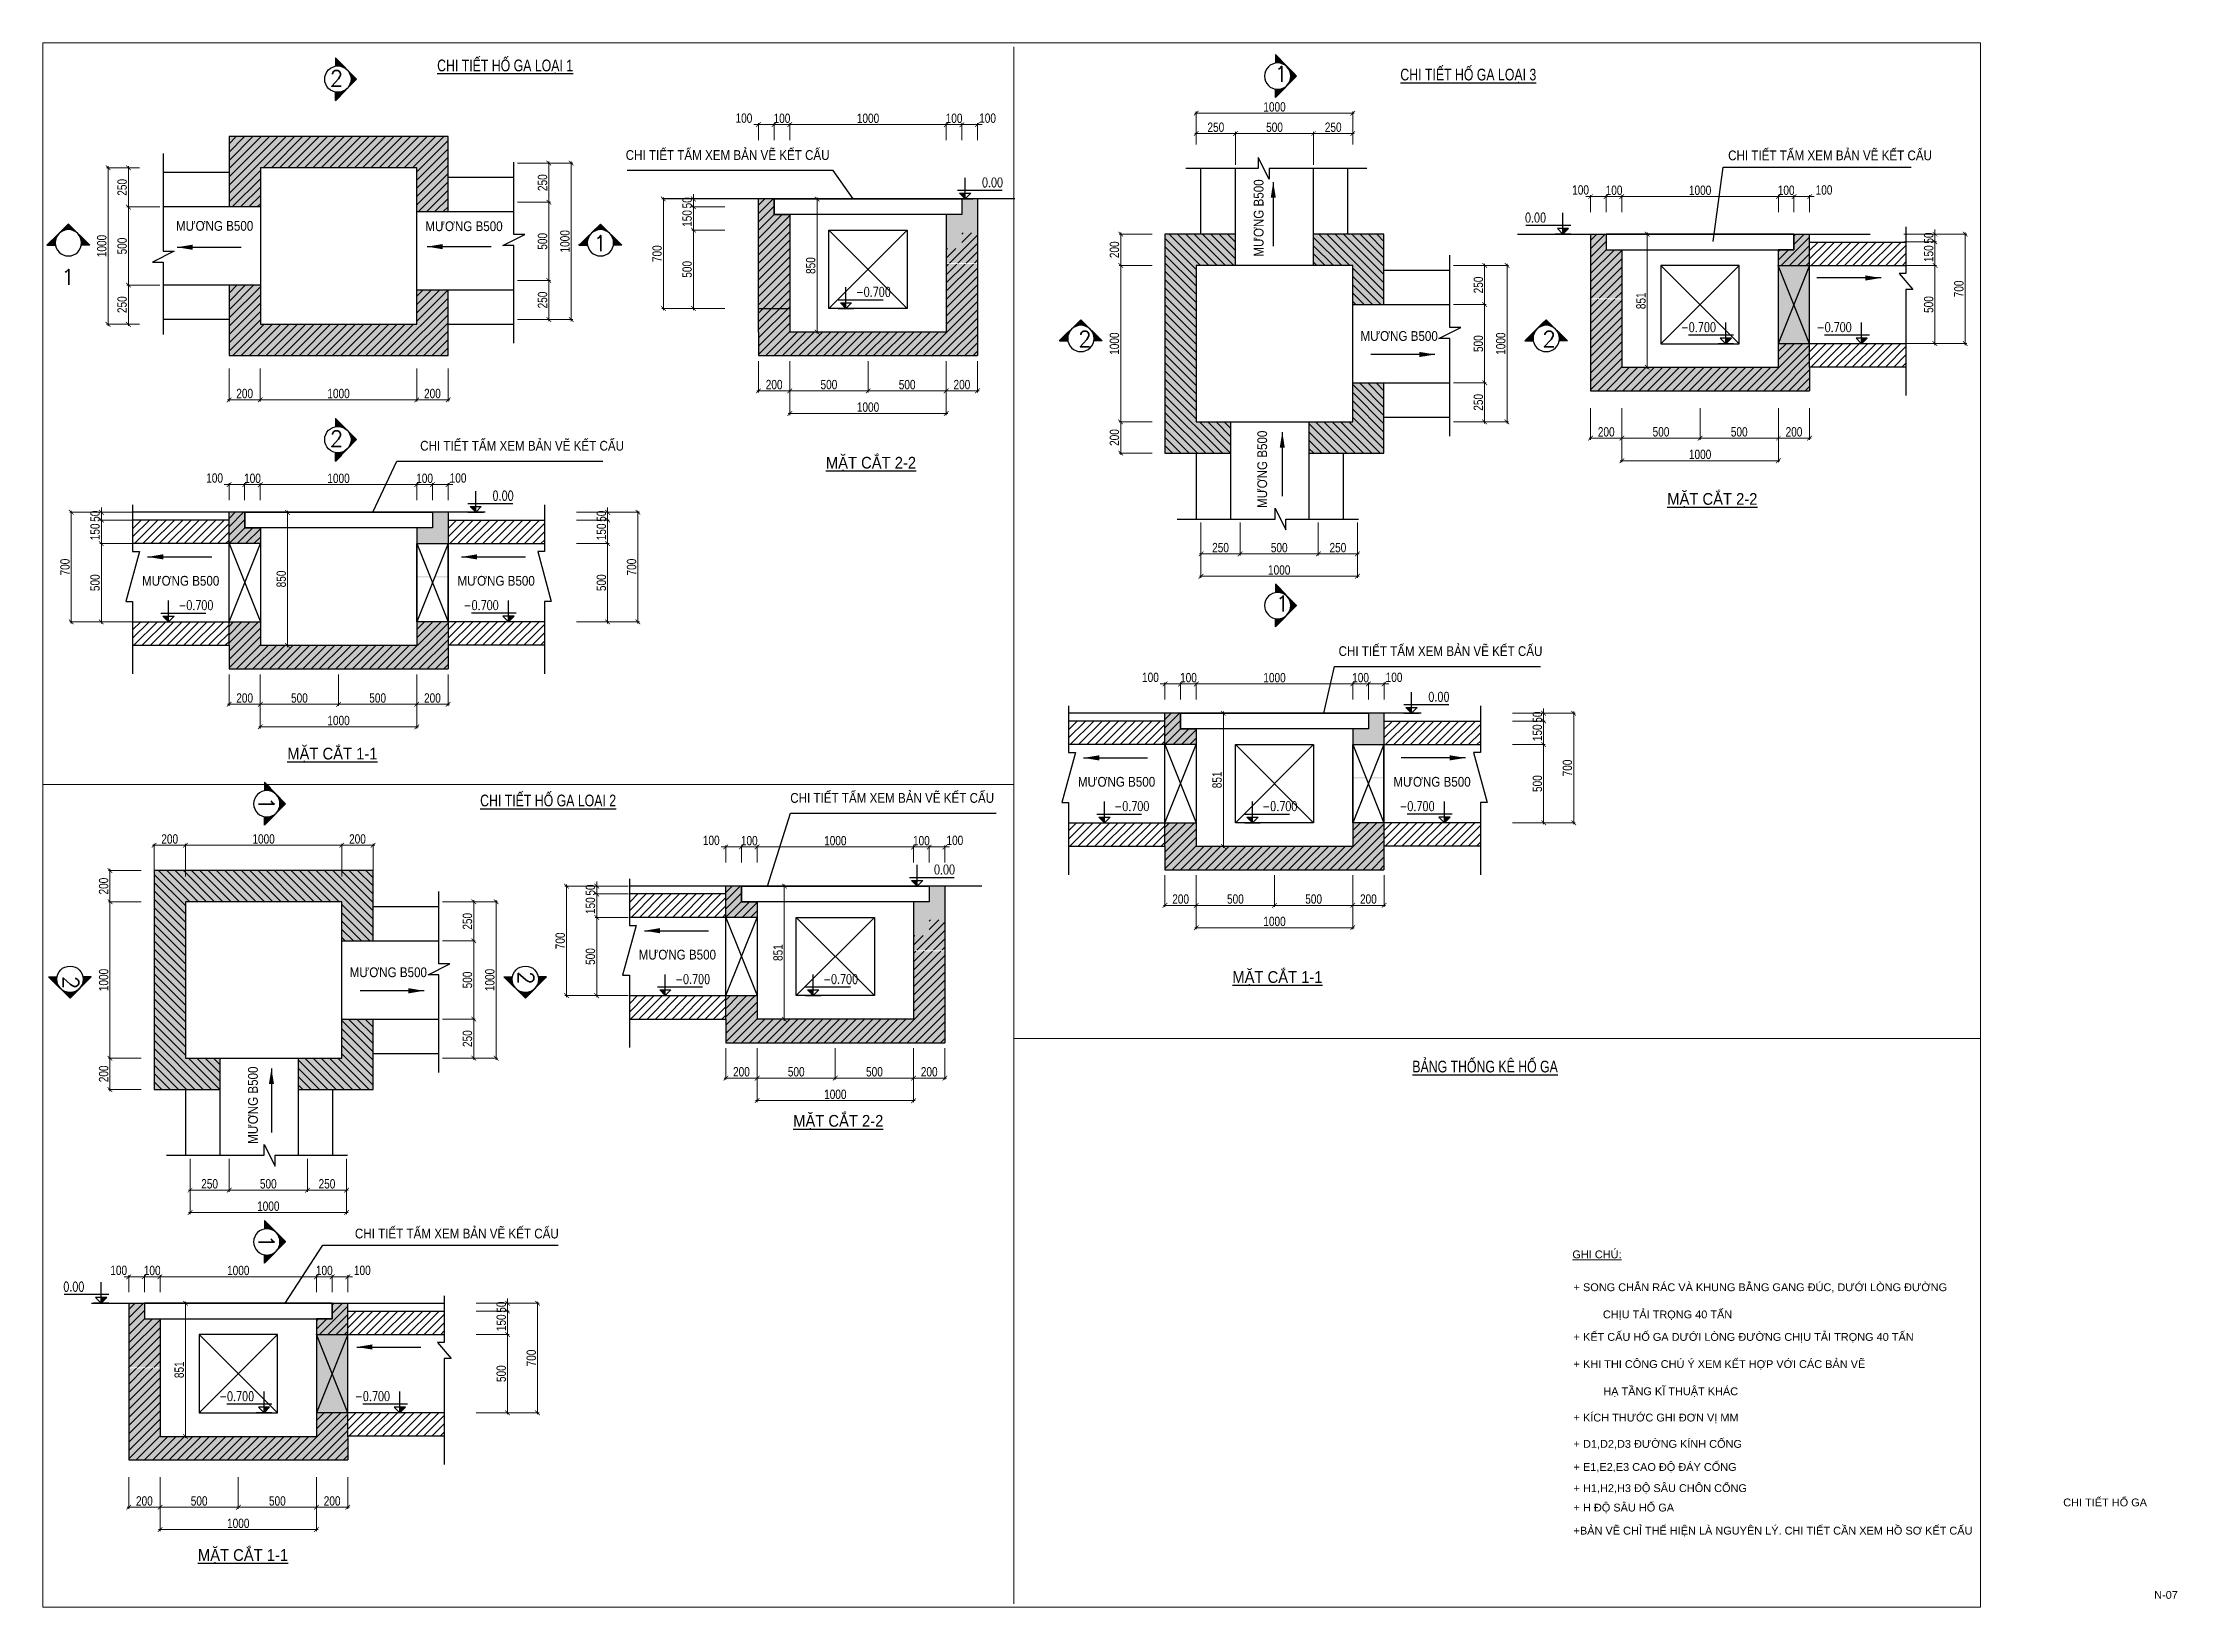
# Paper-space layout 'CTHG' of a CAD drawing. Header units: millimetres. Extents: x -444 to 102, y -315 to 85.
# The model-space entities are those that its viewports show. They can reach past a viewport. Long polylines and large blocks are cut down to what shows.
import ezdxf
from ezdxf.enums import TextEntityAlignment as Align

# ---------------------------------------------------------------- set-up
doc = ezdxf.new("R2010")
doc.units = ezdxf.units.MM
doc.linetypes.add('$0$HIDDEN', pattern=[0.375, 0.25, -0.125])
doc.linetypes.add('CONTINOUS', pattern=[0])
doc.layers.get('Defpoints').update_dxf_attribs({"lineweight": 0})
for name, color, linetype in [('1-WALL', 1, 'Continuous'), ('1HATCH', 251, 'Continuous'), ('ANETCAT', 7, 'Continuous'), ('CHU', 7, 'Continuous'), ('Gtechcons-Text', 7, 'Continuous'), ('HNCD-TEX', 3, 'Continuous'), ('NU-Text', 3, 'Continuous'), ('P-Netcat', 6, 'CONTINOUS'), ('S13_Hatch Line', 8, 'Continuous'), ('S14_Annotation', 3, 'Continuous'), ('S22_Blinding', 3, 'Continuous'), ('S24_Wall', 2, 'Continuous'), ('THAY', 7, 'Continuous')]:
    doc.layers.add(name, color=color, linetype=linetype)
for name, color, linetype, lineweight in [('8', 8, 'Continuous', 5), ('CNC291_T', 3, 'Continuous', 13), ('N2-TEXT02', 2, 'Continuous', 20), ('N4--1-OTHER1', 143, 'CONTINOUS', 15), ('N4-OTHER1', 143, 'CONTINOUS', 15), ('S-ANNO-DIMS', 41, 'Continuous', 20), ('yckt nuoc', 3, 'Continuous', 40), ('Z-Text50-D20B', 5, 'Continuous', 15)]:
    doc.layers.add(name, color=color, linetype=linetype, lineweight=lineweight)
doc.styles.add('.VnArialH', font='')
doc.styles.add('EE', font='', dxfattribs={"width": 0.75, "height": 400})
doc.styles.add('HNCD- Vnsimli', font='vnsimli.shx', dxfattribs={"width": 0.75, "bigfont": 'vns.shx'})
doc.styles.add('L-Arial', font='arial.ttf')
doc.styles.add('P-ARIAL', font='arial.ttf', dxfattribs={"height": 3})
doc.styles.add('S-TEXT-2.0H', font='unicode.shx', dxfattribs={"width": 0.8, "height": 60})
doc.styles.get("Standard").update_dxf_attribs({"font": 'arialbd.ttf'})
doc.styles.add('TEXT_ARIAL', font='arial.ttf', dxfattribs={"width": 0.75})
doc.styles.add('TXT', font='txt.shx')
doc.styles.get('.VnArialH').set_extended_font_data('.VnArialH')
doc.styles.get('EE').set_extended_font_data('.VnArialH')
doc.dimstyles.new('CNC_mm_D2.0(25) Tick', dxfattribs={"dimtxt": 60, "dimasz": 30, "dimexe": 10, "dimexo": 0, "dimgap": 10, "dimtad": 1, "dimdec": 0, "dimzin": 9, "dimdsep": 46, "dimtxsty": 'S-TEXT-2.0H', "dimblk": 'ARCHTICK', "dimcen": 10, "dimdle": 10, "dimclrd": 83, "dimclre": 83, "dimclrt": 41, "dimadec": 0, "dimazin": 2, "dimtfac": 1, "dimtdec": 0, "dimtix": 1, "dimtmove": 2, "dimatfit": 0, "dimldrblk": 'ARCHTICK', "dimfxl": 200, "dimfxlon": 1, "dimtolj": 1, "dimtzin": 0, "dimlwd": 13, "dimlwe": 13, "dimarcsym": 1})
doc.dimstyles.get("Standard").update_dxf_attribs({"dimtxt": 0.18, "dimasz": 0.18, "dimexe": 0.18, "dimexo": 0.0625, "dimgap": 0.09, "dimtad": 0, "dimtih": 1, "dimtoh": 1, "dimdec": 4, "dimzin": 0, "dimdsep": 46, "dimtxsty": 'Standard', "dimcen": 0.09, "dimadec": 0, "dimazin": 0, "dimtfac": 1, "dimtdec": 4, "dimtofl": 0, "dimtmove": 0, "dimatfit": 3, "dimfxl": 1, "dimtolj": 1, "dimtzin": 0, "dimarcsym": 0})
pattern_1 = [(45, (1412102.406, 78063.337), (-26.5165043, 26.5165043), [])]
pattern_2 = [(45, (1412102.406, 78763.337), (-26.5165043, 26.5165043), [])]
pattern_3 = [(45, (1406120.95, 79347.98), (-26.5165043, 26.5165043), [])]
pattern_4 = [(45, (1406120.95, 80047.98), (-26.5165043, 26.5165043), [])]

psp = doc.layouts.new('CTHG')

# ---------------------------------------------------------------- texts
at = {"layer": 'N2-TEXT02', "char_height": 2, "attachment_point": 1, "style": 'P-ARIAL'}
for s, width, insert in [('\\pi21.17493;CHI TIẾT HỐ GA', 63.6364, (51.29, -287.27)), ('\\pi13.49289;N-07', 32.702, (82.22, -310.91))]:
    psp.add_mtext_dynamic_manual_height_columns(s, width=width, gutter_width=15, heights=[0], dxfattribs=dict(at, insert=insert))

msp = doc.modelspace()

# ---------------------------------------------------------------- texts
at = {"layer": 'ANETCAT', "color": 2, "style": 'EE', "width": 0.9}
for s, p in [('%%UMÆT C¾T 2-2', (1563542.6, -124390.5)), ('%%UMÆT C¾T 2-2', (1568920, -124621.9)), ('%%UMÆT C¾T 1-1', (1560100.5, -126249.8)), ('%%UMÆT C¾T 1-1', (1566140.5, -127677.6)), ('%%UMÆT C¾T 2-2', (1563333.5, -128596.8)), ('%%UMÆT C¾T 1-1', (1559529.3, -131371.6))]:
    msp.add_text(s, height=75, rotation=360, dxfattribs=at).set_placement(p)
at = {"layer": 'CHU', "color": 3, "style": 'TXT'}
for s, p in [('1', (1566409.2, -121919.1)), ('2', (1560372.2, -121946.7)), ('1', (1562056.8, -123000.6)), ('1', (1558656.1, -123216.6)), ('2', (1565155.7, -123612.1)), ('2', (1568121.5, -123612.1)), ('2', (1560372.2, -124249.7)), ('1', (1566417.2, -125303.1))]:
    msp.add_text(s, height=100, dxfattribs=at).set_placement(p)
for s, p in [('1', (1559916.6, -126487.4)), ('2', (1558667.5, -127632.4)), ('2', (1561576.5, -127603)), ('1', (1559916.6, -129287.5))]:
    msp.add_text(s, height=100, rotation=270, dxfattribs=at).set_placement(p)
at = {"layer": 'Gtechcons-Text', "style": 'L-Arial', "width": 0.85}
for s, rotation, p in [('CHI TIẾT TẤM XEM BẢN VẼ KẾT CẤU', 0, (1562263.4, -122417.7, -161)), ('CHI TIẾT TẤM XEM BẢN VẼ KẾT CẤU', 0, (1569309, -122419.9, -161)), ('MƯƠNG B500', 90, (1566339.8, -123035.9)), ('MƯƠNG B500', 360, (1559389, -122870.5)), ('MƯƠNG B500', 360, (1560982.9, -122872.7)), ('MƯƠNG B500', 360, (1566959.6, -123574.3)), ('CHI TIẾT TẤM XEM BẢN VẼ KẾT CẤU', 360, (1560949.7, -124275.8, -161)), ('MƯƠNG B500', 90, (1566362.5, -124641.9)), ('MƯƠNG B500', 360, (1559172, -125139)), ('MƯƠNG B500', 0, (1561188.3, -125139)), ('CHI TIẾT TẤM XEM BẢN VẼ KẾT CẤU', 360, (1566819.5, -125588.3, -161)), ('CHI TIẾT TẤM XEM BẢN VẼ KẾT CẤU', 360, (1563315, -126526.7, -161)), ('MƯƠNG B500', 360, (1565153.5, -126423.6)), ('MƯƠNG B500', 0, (1567169.7, -126423.6)), ('MƯƠNG B500', 360, (1562346.5, -127528.3)), ('MƯƠNG B500', 360, (1560499.1, -127640.9)), ('MƯƠNG B500', 90, (1559912.3, -128706.1)), ('CHI TIẾT TẤM XEM BẢN VẼ KẾT CẤU', 0, (1560532.7, -129310.7, -161))]:
    msp.add_text(s, height=62.5, rotation=rotation, dxfattribs=at).set_placement(p)
at = {"layer": 'NU-Text', "style": '.VnArialH'}
for s, p in [('+ song ch¾n r¸c vµ khung b»ng gang ®óc, d\xadíi lßng ®\xadêng', (1568321.3, -129647.8)), ('chÞu t¶i träng 40 tÊn', (1568508.7, -129821.4)), ('+ KÕT CÊU Hè GA d\xadíi lßng ®\xadêng chÞu t¶i träng 40 tÊn', (1568321.3, -129965.3)), ('+ khi thi c«ng chó ý xem kÕt hîp víi c¸c b¶n vÏ ', (1568321.3, -130138.9)), ('h¹ tÇng kÜ thuËt kh¸c', (1568511.4, -130312.8)), ('+ kÝch th\xadíc ghi ®¬n vÞ mm', (1568321.3, -130480.8)), ('+ D1,D2,D3 §¦êNG KÝNH CèNG', (1568321.3, -130649)), ('+ E1,E2,E3 CAO §é §¸Y CèNG', (1568321.3, -130796.6)), ('+ H1,H2,H3 §é S¢U CH¤N CèNG', (1568321.3, -130931.7)), ('+ H §é S¢U Hè GA', (1568321.3, -131056)), ('+B¶n vÏ chØ thÓ hiÖn lµ nguyªn lý. chi tiÕt cÇn xem hå s¬ kÕt cÊu', (1568321.3, -131203.5))]:
    msp.add_text(s, height=50, dxfattribs=at).set_placement(p)
at = {"layer": 'S14_Annotation', "color": 4, "style": 'TEXT_ARIAL', "width": 0.75}
for s, p in [('%%UCHI TIẾT HỐ GA LOẠI 1', (1561058.3, -121851.4)), ('%%UCHI TIẾT HỐ GA LOẠI 3', (1567214.1, -121909.7)), ('%%UCHI TIẾT HỐ GA LOẠI 2', (1561333.1, -126549.3)), ('%%UBẢNG THỐNG KÊ HỐ GA', (1567290.8, -128249.8))]:
    msp.add_text(s, height=75, dxfattribs=at).set_placement(p)
at = {"layer": 'Z-Text50-D20B', "color": 3, "style": '.VnArialH'}
msp.add_text('%%Ughi chó:', height=50, dxfattribs=at).set_placement((1568313.7, -129437.9))

# ---------------------------------------------------------------- blocks, each defined once
blk = doc.blocks.new('_ArchTick')
at = {"color": 0, "linetype": 'ByBlock', "const_width": 0.15}
blk.add_lwpolyline([(-0.5, -0.5), (0.5, 0.5)], dxfattribs=at)
blk = doc.blocks.new('*D158')
at = {"layer": '1-WALL', "color": 83, "lineweight": 13, "transparency": 16777216}
for p, q in [((1561092, -127909), (1561302, -127909)), ((1561292, -128169), (1561292, -127899)), ((1561092, -128159), (1561302, -128159))]:
    blk.add_line(p, q, dxfattribs=at)
at = {"layer": 'Defpoints', "color": 0, "transparency": 16777216}
for p in [(1560449, -127909), (1561292, -127909), (1560449, -128159)]:
    blk.add_point(p, dxfattribs=at)
at = {"layer": '1-WALL', "color": 83, "lineweight": 13, "transparency": 16777216, "xscale": 30, "yscale": 30, "zscale": 30}
for p, rotation in [((1561292, -127909), 90), ((1561292, -128159), 270)]:
    blk.add_blockref('_ArchTick', p, dxfattribs=dict(at, rotation=rotation))
at = {"layer": '1-WALL', "color": 41, "transparency": 16777216, "insert": (1561252, -128034), "char_height": 60, "attachment_point": 5, "rotation": 90, "style": 'S-TEXT-2.0H'}
blk.add_mtext('\\A1;250', dxfattribs=at)
blk = doc.blocks.new('*D159')
at = {"layer": '1-WALL', "color": 83, "lineweight": 13, "transparency": 16777216}
for p, q in [((1561092, -127409), (1561302, -127409)), ((1561292, -127919), (1561292, -127399)), ((1561092, -127909), (1561302, -127909))]:
    blk.add_line(p, q, dxfattribs=at)
at = {"layer": 'Defpoints', "color": 0, "transparency": 16777216}
for p in [(1560933, -127409), (1561292, -127409), (1560449, -127909)]:
    blk.add_point(p, dxfattribs=at)
at = {"layer": '1-WALL', "color": 83, "lineweight": 13, "transparency": 16777216, "xscale": 30, "yscale": 30, "zscale": 30}
for p, rotation in [((1561292, -127409), 90), ((1561292, -127909), 270)]:
    blk.add_blockref('_ArchTick', p, dxfattribs=dict(at, rotation=rotation))
at = {"layer": '1-WALL', "color": 41, "transparency": 16777216, "insert": (1561252, -127659), "char_height": 60, "attachment_point": 5, "rotation": 90, "style": 'S-TEXT-2.0H'}
blk.add_mtext('\\A1;500', dxfattribs=at)
blk = doc.blocks.new('*D160')
at = {"layer": '1-WALL', "color": 83, "lineweight": 13, "transparency": 16777216}
for p, q in [((1561292, -127419), (1561292, -127149)), ((1561092, -127159), (1561302, -127159)), ((1561092, -127409), (1561302, -127409))]:
    blk.add_line(p, q, dxfattribs=at)
at = {"layer": 'Defpoints', "color": 0, "transparency": 16777216}
for p in [(1560449, -127159), (1561292, -127159), (1560933, -127409)]:
    blk.add_point(p, dxfattribs=at)
at = {"layer": '1-WALL', "color": 83, "lineweight": 13, "transparency": 16777216, "xscale": 30, "yscale": 30, "zscale": 30}
for p, rotation in [((1561292, -127159), 90), ((1561292, -127409), 270)]:
    blk.add_blockref('_ArchTick', p, dxfattribs=dict(at, rotation=rotation))
at = {"layer": '1-WALL', "color": 41, "transparency": 16777216, "insert": (1561252, -127284), "char_height": 60, "attachment_point": 5, "rotation": 90, "style": 'S-TEXT-2.0H'}
blk.add_mtext('\\A1;250', dxfattribs=at)
blk = doc.blocks.new('*D161')
at = {"layer": '1-WALL', "color": 83, "lineweight": 13, "transparency": 16777216}
for p, q in [((1561435, -128169), (1561435, -127149)), ((1561235, -127159), (1561445, -127159)), ((1561235, -128159), (1561445, -128159))]:
    blk.add_line(p, q, dxfattribs=at)
at = {"layer": 'Defpoints', "color": 0, "transparency": 16777216}
for p in [(1560449, -127159), (1561435, -127159), (1560449, -128159)]:
    blk.add_point(p, dxfattribs=at)
at = {"layer": '1-WALL', "color": 83, "lineweight": 13, "transparency": 16777216, "xscale": 30, "yscale": 30, "zscale": 30}
for p, rotation in [((1561435, -127159), 90), ((1561435, -128159), 270)]:
    blk.add_blockref('_ArchTick', p, dxfattribs=dict(at, rotation=rotation))
at = {"layer": '1-WALL', "color": 41, "transparency": 16777216, "insert": (1561395, -127659), "char_height": 60, "attachment_point": 5, "rotation": 90, "style": 'S-TEXT-2.0H'}
blk.add_mtext('\\A1;1000', dxfattribs=at)
blk = doc.blocks.new('*D162')
at = {"layer": '1-WALL', "color": 83, "lineweight": 13, "transparency": 16777216}
for p, q in [((1558967, -128169), (1558967, -127149)), ((1559167, -127159), (1558957, -127159)), ((1559167, -128159), (1558957, -128159))]:
    blk.add_line(p, q, dxfattribs=at)
at = {"layer": 'Defpoints', "color": 0, "transparency": 16777216}
for p in [(1558967, -127159), (1559796, -127159), (1559796, -128159)]:
    blk.add_point(p, dxfattribs=at)
at = {"layer": '1-WALL', "color": 83, "lineweight": 13, "transparency": 16777216, "xscale": 30, "yscale": 30, "zscale": 30}
for p, rotation in [((1558967, -127159), 90), ((1558967, -128159), 270)]:
    blk.add_blockref('_ArchTick', p, dxfattribs=dict(at, rotation=rotation))
at = {"layer": '1-WALL', "color": 41, "transparency": 16777216, "insert": (1558927, -127659), "char_height": 60, "attachment_point": 5, "rotation": 90, "style": 'S-TEXT-2.0H'}
blk.add_mtext('\\A1;1000', dxfattribs=at)
blk = doc.blocks.new('MAT CAT')
at = {"layer": '8'}
h = blk.add_hatch(dxfattribs=at)
h.set_pattern_fill('ANSI31', color=256, scale=0.825754, angle=270, style=0)
h.set_pattern_definition([(315, (-103497.6712, 337412.0697), (1.853869705, 1.853869705), [])])
h.paths.add_polyline_path([(26272, 53048, 0.674504), (26272, 53048), (26168, 53149, 2.384757), (26168, 53149, 1037975.907024), (26168, 53149, 0.999999), (26167, 53149, -0.002012), (26167, 53149), (26065, 53048, 0.671093), (26065, 53048), (26105, 53048, -0.044637), (26104, 53059, -1), (26231, 53059, -0.044637), (26230, 53048)])
at = {"layer": 'THAY'}
for p, q in [((26065, 53048), (26167, 53149)), ((26270, 53048), (26167, 53149)), ((26065, 53048), (26106, 53048)), ((26270, 53048), (26229, 53048))]:
    blk.add_line(p, q, dxfattribs=at)
blk.add_circle((26167, 53059), 63.1, dxfattribs=at)
blk = doc.blocks.new('*D163')
at = {"layer": '1-WALL', "color": 83, "lineweight": 13, "transparency": 16777216}
for p, q in [((1560459, -126798), (1559439, -126798)), ((1559449, -126998), (1559449, -126788)), ((1560449, -126998), (1560449, -126788))]:
    blk.add_line(p, q, dxfattribs=at)
at = {"layer": 'Defpoints', "color": 0, "transparency": 16777216}
for p in [(1559449, -126798), (1559449, -128299), (1560449, -128299)]:
    blk.add_point(p, dxfattribs=at)
at = {"layer": '1-WALL', "color": 83, "lineweight": 13, "transparency": 16777216, "xscale": 30, "yscale": 30, "zscale": 30, "rotation": 180}
blk.add_blockref('_ArchTick', (1559449, -126798), dxfattribs=at)
at = {"layer": '1-WALL', "color": 83, "lineweight": 13, "transparency": 16777216, "xscale": 30, "yscale": 30, "zscale": 30}
blk.add_blockref('_ArchTick', (1560449, -126798), dxfattribs=at)
at = {"layer": '1-WALL', "color": 41, "transparency": 16777216, "insert": (1559949, -126758), "char_height": 60, "attachment_point": 5, "style": 'S-TEXT-2.0H'}
blk.add_mtext('\\A1;1000', dxfattribs=at)
blk = doc.blocks.new('*D164')
at = {"layer": '1-WALL', "color": 83, "lineweight": 13, "transparency": 16777216}
for p, q in [((1559479, -128802), (1559479, -129012)), ((1559729, -128802), (1559729, -129012)), ((1559469, -129002), (1559739, -129002))]:
    blk.add_line(p, q, dxfattribs=at)
at = {"layer": 'Defpoints', "color": 0, "transparency": 16777216}
for p in [(1559479, -128159), (1559729, -128159), (1559729, -129002)]:
    blk.add_point(p, dxfattribs=at)
at = {"layer": '1-WALL', "color": 83, "lineweight": 13, "transparency": 16777216, "xscale": 30, "yscale": 30, "zscale": 30, "rotation": 180}
blk.add_blockref('_ArchTick', (1559479, -129002), dxfattribs=at)
at = {"layer": '1-WALL', "color": 83, "lineweight": 13, "transparency": 16777216, "xscale": 30, "yscale": 30, "zscale": 30}
blk.add_blockref('_ArchTick', (1559729, -129002), dxfattribs=at)
at = {"layer": '1-WALL', "color": 41, "transparency": 16777216, "insert": (1559604, -128962), "char_height": 60, "attachment_point": 5, "style": 'S-TEXT-2.0H'}
blk.add_mtext('\\A1;250', dxfattribs=at)
blk = doc.blocks.new('*D165')
at = {"layer": '1-WALL', "color": 83, "lineweight": 13, "transparency": 16777216}
for p, q in [((1559729, -128802), (1559729, -129012)), ((1560229, -128802), (1560229, -129012)), ((1559719, -129002), (1560239, -129002))]:
    blk.add_line(p, q, dxfattribs=at)
at = {"layer": 'Defpoints', "color": 0, "transparency": 16777216}
for p in [(1559729, -128159), (1560229, -128643), (1560229, -129002)]:
    blk.add_point(p, dxfattribs=at)
at = {"layer": '1-WALL', "color": 83, "lineweight": 13, "transparency": 16777216, "xscale": 30, "yscale": 30, "zscale": 30, "rotation": 180}
blk.add_blockref('_ArchTick', (1559729, -129002), dxfattribs=at)
at = {"layer": '1-WALL', "color": 83, "lineweight": 13, "transparency": 16777216, "xscale": 30, "yscale": 30, "zscale": 30}
blk.add_blockref('_ArchTick', (1560229, -129002), dxfattribs=at)
at = {"layer": '1-WALL', "color": 41, "transparency": 16777216, "insert": (1559979, -128962), "char_height": 60, "attachment_point": 5, "style": 'S-TEXT-2.0H'}
blk.add_mtext('\\A1;500', dxfattribs=at)
blk = doc.blocks.new('*D166')
at = {"layer": '1-WALL', "color": 83, "lineweight": 13, "transparency": 16777216}
for p, q in [((1560229, -128802), (1560229, -129012)), ((1560479, -128802), (1560479, -129012)), ((1560219, -129002), (1560489, -129002))]:
    blk.add_line(p, q, dxfattribs=at)
at = {"layer": 'Defpoints', "color": 0, "transparency": 16777216}
for p in [(1560479, -128159), (1560229, -128643), (1560479, -129002)]:
    blk.add_point(p, dxfattribs=at)
at = {"layer": '1-WALL', "color": 83, "lineweight": 13, "transparency": 16777216, "xscale": 30, "yscale": 30, "zscale": 30, "rotation": 180}
blk.add_blockref('_ArchTick', (1560229, -129002), dxfattribs=at)
at = {"layer": '1-WALL', "color": 83, "lineweight": 13, "transparency": 16777216, "xscale": 30, "yscale": 30, "zscale": 30}
blk.add_blockref('_ArchTick', (1560479, -129002), dxfattribs=at)
at = {"layer": '1-WALL', "color": 41, "transparency": 16777216, "insert": (1560354, -128962), "char_height": 60, "attachment_point": 5, "style": 'S-TEXT-2.0H'}
blk.add_mtext('\\A1;250', dxfattribs=at)
blk = doc.blocks.new('*D167')
at = {"layer": '1-WALL', "color": 83, "lineweight": 13, "transparency": 16777216}
for p, q in [((1559479, -128945), (1559479, -129155)), ((1560479, -128945), (1560479, -129155)), ((1559469, -129145), (1560489, -129145))]:
    blk.add_line(p, q, dxfattribs=at)
at = {"layer": 'Defpoints', "color": 0, "transparency": 16777216}
for p in [(1559479, -128159), (1560479, -128159), (1560479, -129145)]:
    blk.add_point(p, dxfattribs=at)
at = {"layer": '1-WALL', "color": 83, "lineweight": 13, "transparency": 16777216, "xscale": 30, "yscale": 30, "zscale": 30, "rotation": 180}
blk.add_blockref('_ArchTick', (1559479, -129145), dxfattribs=at)
at = {"layer": '1-WALL', "color": 83, "lineweight": 13, "transparency": 16777216, "xscale": 30, "yscale": 30, "zscale": 30}
blk.add_blockref('_ArchTick', (1560479, -129145), dxfattribs=at)
at = {"layer": '1-WALL', "color": 41, "transparency": 16777216, "insert": (1559979, -129105), "char_height": 60, "attachment_point": 5, "style": 'S-TEXT-2.0H'}
blk.add_mtext('\\A1;1000', dxfattribs=at)
blk = doc.blocks.new('*D168')
at = {"layer": 'Defpoints', "color": 0, "transparency": 16777216}
for p in [(1559287, -130837, -40), (1560287, -130837, -40), (1560287, -131172)]:
    blk.add_point(p, dxfattribs=at)
at = {"layer": 'S-ANNO-DIMS', "color": 83, "lineweight": 13, "transparency": 16777216}
for p, q in [((1559287, -130974), (1559287, -131182)), ((1560287, -130974), (1560287, -131182)), ((1559277, -131172), (1560297, -131172))]:
    blk.add_line(p, q, dxfattribs=at)
at = {"layer": 'S-ANNO-DIMS', "color": 83, "lineweight": 13, "transparency": 16777216, "xscale": 30, "yscale": 30, "zscale": 30, "rotation": 180}
blk.add_blockref('_ArchTick', (1559287, -131172), dxfattribs=at)
at = {"layer": 'S-ANNO-DIMS', "color": 83, "lineweight": 13, "transparency": 16777216, "xscale": 30, "yscale": 30, "zscale": 30}
blk.add_blockref('_ArchTick', (1560287, -131172), dxfattribs=at)
at = {"layer": 'S-ANNO-DIMS', "color": 41, "transparency": 16777216, "insert": (1559787, -131132), "char_height": 60, "attachment_point": 5, "style": 'S-TEXT-2.0H'}
blk.add_mtext('\\A1;1000', dxfattribs=at)
blk = doc.blocks.new('*D169')
at = {"layer": 'Defpoints', "color": 0, "transparency": 16777216}
for p in [(1559787, -130837), (1560287, -130837), (1560287, -131029)]:
    blk.add_point(p, dxfattribs=at)
at = {"layer": 'S-ANNO-DIMS', "color": 83, "lineweight": 13, "transparency": 16777216}
for p, q in [((1559787, -130837), (1559787, -131039)), ((1560287, -130837), (1560287, -131039)), ((1559777, -131029), (1560297, -131029))]:
    blk.add_line(p, q, dxfattribs=at)
at = {"layer": 'S-ANNO-DIMS', "color": 83, "lineweight": 13, "transparency": 16777216, "xscale": 30, "yscale": 30, "zscale": 30, "rotation": 180}
blk.add_blockref('_ArchTick', (1559787, -131029), dxfattribs=at)
at = {"layer": 'S-ANNO-DIMS', "color": 83, "lineweight": 13, "transparency": 16777216, "xscale": 30, "yscale": 30, "zscale": 30}
blk.add_blockref('_ArchTick', (1560287, -131029), dxfattribs=at)
at = {"layer": 'S-ANNO-DIMS', "color": 41, "transparency": 16777216, "insert": (1560037, -130989), "char_height": 60, "attachment_point": 5, "style": 'S-TEXT-2.0H'}
blk.add_mtext('\\A1;500', dxfattribs=at)
blk = doc.blocks.new('*D170')
at = {"layer": 'Defpoints', "color": 0, "transparency": 16777216}
for p in [(1559287, -130837), (1559787, -130837), (1559787, -131029)]:
    blk.add_point(p, dxfattribs=at)
at = {"layer": 'S-ANNO-DIMS', "color": 83, "lineweight": 13, "transparency": 16777216}
for p, q in [((1559287, -130837), (1559287, -131039)), ((1559787, -130837), (1559787, -131039)), ((1559277, -131029), (1559797, -131029))]:
    blk.add_line(p, q, dxfattribs=at)
at = {"layer": 'S-ANNO-DIMS', "color": 83, "lineweight": 13, "transparency": 16777216, "xscale": 30, "yscale": 30, "zscale": 30, "rotation": 180}
blk.add_blockref('_ArchTick', (1559287, -131029), dxfattribs=at)
at = {"layer": 'S-ANNO-DIMS', "color": 83, "lineweight": 13, "transparency": 16777216, "xscale": 30, "yscale": 30, "zscale": 30}
blk.add_blockref('_ArchTick', (1559787, -131029), dxfattribs=at)
at = {"layer": 'S-ANNO-DIMS', "color": 41, "transparency": 16777216, "insert": (1559537, -130989), "char_height": 60, "attachment_point": 5, "style": 'S-TEXT-2.0H'}
blk.add_mtext('\\A1;500', dxfattribs=at)
blk = doc.blocks.new('*D171')
at = {"layer": 'Defpoints', "color": 0, "transparency": 16777216}
for p in [(1560287, -130837), (1560487, -130837), (1560287, -131029)]:
    blk.add_point(p, dxfattribs=at)
at = {"layer": 'S-ANNO-DIMS', "color": 83, "lineweight": 13, "transparency": 16777216}
for p, q in [((1560287, -130837), (1560287, -131039)), ((1560487, -130837), (1560487, -131039)), ((1560497, -131029), (1560277, -131029))]:
    blk.add_line(p, q, dxfattribs=at)
at = {"layer": 'S-ANNO-DIMS', "color": 83, "lineweight": 13, "transparency": 16777216, "xscale": 30, "yscale": 30, "zscale": 30, "rotation": 180}
blk.add_blockref('_ArchTick', (1560287, -131029), dxfattribs=at)
at = {"layer": 'S-ANNO-DIMS', "color": 83, "lineweight": 13, "transparency": 16777216, "xscale": 30, "yscale": 30, "zscale": 30}
blk.add_blockref('_ArchTick', (1560487, -131029), dxfattribs=at)
at = {"layer": 'S-ANNO-DIMS', "color": 41, "transparency": 16777216, "insert": (1560387, -130989), "char_height": 60, "attachment_point": 5, "style": 'S-TEXT-2.0H'}
blk.add_mtext('\\A1;200', dxfattribs=at)
blk = doc.blocks.new('*D172')
at = {"layer": 'Defpoints', "color": 0, "transparency": 16777216}
for p in [(1559087, -130837), (1559287, -130837), (1559287, -131029)]:
    blk.add_point(p, dxfattribs=at)
at = {"layer": 'S-ANNO-DIMS', "color": 83, "lineweight": 13, "transparency": 16777216}
for p, q in [((1559087, -130837), (1559087, -131039)), ((1559287, -130837), (1559287, -131039)), ((1559077, -131029), (1559297, -131029))]:
    blk.add_line(p, q, dxfattribs=at)
at = {"layer": 'S-ANNO-DIMS', "color": 83, "lineweight": 13, "transparency": 16777216, "xscale": 30, "yscale": 30, "zscale": 30, "rotation": 180}
blk.add_blockref('_ArchTick', (1559087, -131029), dxfattribs=at)
at = {"layer": 'S-ANNO-DIMS', "color": 83, "lineweight": 13, "transparency": 16777216, "xscale": 30, "yscale": 30, "zscale": 30}
blk.add_blockref('_ArchTick', (1559287, -131029), dxfattribs=at)
at = {"layer": 'S-ANNO-DIMS', "color": 41, "transparency": 16777216, "insert": (1559187, -130989), "char_height": 60, "attachment_point": 5, "style": 'S-TEXT-2.0H'}
blk.add_mtext('\\A1;200', dxfattribs=at)
blk = doc.blocks.new('*U78')
at = {"layer": 'HNCD-TEX', "color": 8}
for p, q in [((1309, 230), (113, 230)), ((1309, 0), (897, 0)), ((1103, 0), (954, 150)), ((1253, 150), (954, 150)), ((1103, 0), (1103, 565)), ((1103, 0), (1253, 150))]:
    blk.add_line(p, q, dxfattribs=at)
blk.add_solid([(1253, 150), (1103, 150), (1103, 0)], dxfattribs=at)
at = {"layer": 'HNCD-TEX', "ltscale": 10, "style": 'HNCD- Vnsimli', "width": 0.75}
for tag, p in [('COTCAODO1', (597, 1148)), ('COTCAODO2', (597, 800)), ('COTCAODO3', (597, 441))]:
    blk.add_attdef(tag, text='', height=253, dxfattribs=at).set_placement(p, align=Align.MIDDLE_CENTER)
blk = doc.blocks.new('*D173')
at = {"layer": 'Defpoints', "color": 0, "transparency": 16777216}
for p in [(1560387, -129556), (1560387, -129655), (1560487, -129655)]:
    blk.add_point(p, dxfattribs=at)
at = {"layer": 'S-ANNO-DIMS', "color": 83, "lineweight": 13, "transparency": 16777216}
for p, q in [((1560387, -129556), (1560357, -129556)), ((1560387, -129655), (1560387, -129546)), ((1560487, -129556), (1560387, -129556)), ((1560487, -129655), (1560487, -129546)), ((1560487, -129556), (1560517, -129556))]:
    blk.add_line(p, q, dxfattribs=at)
at = {"layer": 'S-ANNO-DIMS', "color": 83, "lineweight": 13, "transparency": 16777216, "xscale": 30, "yscale": 30, "zscale": 30}
blk.add_blockref('_ArchTick', (1560387, -129556), dxfattribs=at)
at = {"layer": 'S-ANNO-DIMS', "color": 83, "lineweight": 13, "transparency": 16777216, "xscale": 30, "yscale": 30, "zscale": 30, "rotation": 180}
blk.add_blockref('_ArchTick', (1560487, -129556), dxfattribs=at)
at = {"layer": 'S-ANNO-DIMS', "color": 41, "transparency": 16777216, "insert": (1560580, -129515), "char_height": 60, "attachment_point": 5, "style": 'S-TEXT-2.0H'}
blk.add_mtext('\\A1;100', dxfattribs=at)
blk = doc.blocks.new('*D174')
at = {"layer": 'Defpoints', "color": 0, "transparency": 16777216}
for p in [(1560287, -129556), (1560287, -129655), (1560387, -129655)]:
    blk.add_point(p, dxfattribs=at)
at = {"layer": 'S-ANNO-DIMS', "color": 83, "lineweight": 13, "transparency": 16777216}
for p, q in [((1560287, -129556), (1560257, -129556)), ((1560287, -129655), (1560287, -129546)), ((1560387, -129556), (1560287, -129556)), ((1560387, -129655), (1560387, -129546)), ((1560387, -129556), (1560417, -129556))]:
    blk.add_line(p, q, dxfattribs=at)
at = {"layer": 'S-ANNO-DIMS', "color": 83, "lineweight": 13, "transparency": 16777216, "xscale": 30, "yscale": 30, "zscale": 30}
blk.add_blockref('_ArchTick', (1560287, -129556), dxfattribs=at)
at = {"layer": 'S-ANNO-DIMS', "color": 83, "lineweight": 13, "transparency": 16777216, "xscale": 30, "yscale": 30, "zscale": 30, "rotation": 180}
blk.add_blockref('_ArchTick', (1560387, -129556), dxfattribs=at)
at = {"layer": 'S-ANNO-DIMS', "color": 41, "transparency": 16777216, "insert": (1560337, -129516), "char_height": 60, "attachment_point": 5, "style": 'S-TEXT-2.0H'}
blk.add_mtext('\\A1;100', dxfattribs=at)
blk = doc.blocks.new('*D175')
at = {"layer": 'Defpoints', "color": 0, "transparency": 16777216}
for p in [(1559287, -129556), (1559287, -129655), (1560287, -129655)]:
    blk.add_point(p, dxfattribs=at)
at = {"layer": 'S-ANNO-DIMS', "color": 83, "lineweight": 13, "transparency": 16777216}
for p, q in [((1560297, -129556), (1559277, -129556)), ((1559287, -129655), (1559287, -129546)), ((1560287, -129655), (1560287, -129546))]:
    blk.add_line(p, q, dxfattribs=at)
at = {"layer": 'S-ANNO-DIMS', "color": 83, "lineweight": 13, "transparency": 16777216, "xscale": 30, "yscale": 30, "zscale": 30, "rotation": 180}
blk.add_blockref('_ArchTick', (1559287, -129556), dxfattribs=at)
at = {"layer": 'S-ANNO-DIMS', "color": 83, "lineweight": 13, "transparency": 16777216, "xscale": 30, "yscale": 30, "zscale": 30}
blk.add_blockref('_ArchTick', (1560287, -129556), dxfattribs=at)
at = {"layer": 'S-ANNO-DIMS', "color": 41, "transparency": 16777216, "insert": (1559787, -129516), "char_height": 60, "attachment_point": 5, "style": 'S-TEXT-2.0H'}
blk.add_mtext('\\A1;1000', dxfattribs=at)
blk = doc.blocks.new('*D176')
at = {"layer": 'Defpoints', "color": 0, "transparency": 16777216}
for p in [(1559187, -129556), (1559187, -129655), (1559287, -129655)]:
    blk.add_point(p, dxfattribs=at)
at = {"layer": 'S-ANNO-DIMS', "color": 83, "lineweight": 13, "transparency": 16777216}
for p, q in [((1559187, -129556), (1559157, -129556)), ((1559187, -129655), (1559187, -129546)), ((1559287, -129556), (1559187, -129556)), ((1559287, -129655), (1559287, -129546)), ((1559287, -129556), (1559317, -129556))]:
    blk.add_line(p, q, dxfattribs=at)
at = {"layer": 'S-ANNO-DIMS', "color": 83, "lineweight": 13, "transparency": 16777216, "xscale": 30, "yscale": 30, "zscale": 30}
blk.add_blockref('_ArchTick', (1559187, -129556), dxfattribs=at)
at = {"layer": 'S-ANNO-DIMS', "color": 83, "lineweight": 13, "transparency": 16777216, "xscale": 30, "yscale": 30, "zscale": 30, "rotation": 180}
blk.add_blockref('_ArchTick', (1559287, -129556), dxfattribs=at)
at = {"layer": 'S-ANNO-DIMS', "color": 41, "transparency": 16777216, "insert": (1559237, -129516), "char_height": 60, "attachment_point": 5, "style": 'S-TEXT-2.0H'}
blk.add_mtext('\\A1;100', dxfattribs=at)
blk = doc.blocks.new('*D139')
at = {"layer": 'Defpoints', "color": 0, "transparency": 16777216}
for p in [(1559087, -129556), (1559087, -129655), (1559187, -129655)]:
    blk.add_point(p, dxfattribs=at)
at = {"layer": 'S-ANNO-DIMS', "color": 83, "lineweight": 13, "transparency": 16777216}
for p, q in [((1559087, -129556), (1559057, -129556)), ((1559087, -129655), (1559087, -129546)), ((1559187, -129556), (1559087, -129556)), ((1559187, -129655), (1559187, -129546)), ((1559187, -129556), (1559217, -129556))]:
    blk.add_line(p, q, dxfattribs=at)
at = {"layer": 'S-ANNO-DIMS', "color": 83, "lineweight": 13, "transparency": 16777216, "xscale": 30, "yscale": 30, "zscale": 30}
blk.add_blockref('_ArchTick', (1559087, -129556), dxfattribs=at)
at = {"layer": 'S-ANNO-DIMS', "color": 83, "lineweight": 13, "transparency": 16777216, "xscale": 30, "yscale": 30, "zscale": 30, "rotation": 180}
blk.add_blockref('_ArchTick', (1559187, -129556), dxfattribs=at)
at = {"layer": 'S-ANNO-DIMS', "color": 41, "transparency": 16777216, "insert": (1559023, -129515), "char_height": 60, "attachment_point": 5, "style": 'S-TEXT-2.0H'}
blk.add_mtext('\\A1;100', dxfattribs=at)
blk = doc.blocks.new('*D140')
at = {"layer": '1-WALL', "color": 83, "lineweight": 13, "transparency": 16777216}
for p, q in [((1561308, -129725), (1561518, -129725)), ((1561508, -129725), (1561508, -129695)), ((1561508, -129775), (1561508, -129725)), ((1561308, -129775), (1561518, -129775)), ((1561508, -129775), (1561508, -129805))]:
    blk.add_line(p, q, dxfattribs=at)
at = {"layer": 'Defpoints', "color": 0, "transparency": 16777216}
for p in [(1560986, -129725), (1561508, -129725), (1560986, -129775)]:
    blk.add_point(p, dxfattribs=at)
at = {"layer": '1-WALL', "color": 83, "lineweight": 13, "transparency": 16777216, "xscale": 30, "yscale": 30, "zscale": 30}
for p, rotation in [((1561508, -129725), 270), ((1561508, -129775), 90)]:
    blk.add_blockref('_ArchTick', p, dxfattribs=dict(at, rotation=rotation))
at = {"layer": '1-WALL', "color": 41, "transparency": 16777216, "insert": (1561468, -129750), "char_height": 60, "attachment_point": 5, "rotation": 90, "style": 'S-TEXT-2.0H'}
blk.add_mtext('\\A1;50', dxfattribs=at)
blk = doc.blocks.new('*D141')
at = {"layer": '1-WALL', "color": 83, "lineweight": 13, "transparency": 16777216}
for p, q in [((1561308, -129775), (1561518, -129775)), ((1561508, -129935), (1561508, -129765)), ((1561308, -129925), (1561518, -129925))]:
    blk.add_line(p, q, dxfattribs=at)
at = {"layer": 'Defpoints', "color": 0, "transparency": 16777216}
for p in [(1561187, -129775), (1561508, -129775), (1561187, -129925)]:
    blk.add_point(p, dxfattribs=at)
at = {"layer": '1-WALL', "color": 83, "lineweight": 13, "transparency": 16777216, "xscale": 30, "yscale": 30, "zscale": 30}
for p, rotation in [((1561508, -129775), 90), ((1561508, -129925), 270)]:
    blk.add_blockref('_ArchTick', p, dxfattribs=dict(at, rotation=rotation))
at = {"layer": '1-WALL', "color": 41, "transparency": 16777216, "insert": (1561468, -129850), "char_height": 60, "attachment_point": 5, "rotation": 90, "style": 'S-TEXT-2.0H'}
blk.add_mtext('\\A1;150', dxfattribs=at)
blk = doc.blocks.new('*D142')
at = {"layer": '1-WALL', "color": 83, "lineweight": 13, "transparency": 16777216}
for p, q in [((1561308, -129925), (1561518, -129925)), ((1561508, -129915), (1561508, -130435)), ((1561308, -130425), (1561518, -130425))]:
    blk.add_line(p, q, dxfattribs=at)
at = {"layer": 'Defpoints', "color": 0, "transparency": 16777216}
for p in [(1561144, -129925), (1561139, -130425), (1561508, -130425)]:
    blk.add_point(p, dxfattribs=at)
at = {"layer": '1-WALL', "color": 83, "lineweight": 13, "transparency": 16777216, "xscale": 30, "yscale": 30, "zscale": 30}
for p, rotation in [((1561508, -129925), 90), ((1561508, -130425), 270)]:
    blk.add_blockref('_ArchTick', p, dxfattribs=dict(at, rotation=rotation))
at = {"layer": '1-WALL', "color": 41, "transparency": 16777216, "insert": (1561468, -130175), "char_height": 60, "attachment_point": 5, "rotation": 90, "style": 'S-TEXT-2.0H'}
blk.add_mtext('\\A1;500', dxfattribs=at)
blk = doc.blocks.new('*D143')
at = {"layer": '1-WALL', "color": 83, "lineweight": 13, "transparency": 16777216}
for p, q in [((1561500, -129725), (1561710, -129725)), ((1561700, -130435), (1561700, -129715)), ((1561500, -130425), (1561710, -130425))]:
    blk.add_line(p, q, dxfattribs=at)
at = {"layer": 'Defpoints', "color": 0, "transparency": 16777216}
for p in [(1561353, -129725), (1561700, -129725), (1561353, -130425)]:
    blk.add_point(p, dxfattribs=at)
at = {"layer": '1-WALL', "color": 83, "lineweight": 13, "transparency": 16777216, "xscale": 30, "yscale": 30, "zscale": 30}
for p, rotation in [((1561700, -129725), 90), ((1561700, -130425), 270)]:
    blk.add_blockref('_ArchTick', p, dxfattribs=dict(at, rotation=rotation))
at = {"layer": '1-WALL', "color": 41, "transparency": 16777216, "insert": (1561660, -130075), "char_height": 60, "attachment_point": 5, "rotation": 90, "style": 'S-TEXT-2.0H'}
blk.add_mtext('\\A1;700', dxfattribs=at)
blk = doc.blocks.new('*D144')
at = {"layer": 'Defpoints', "color": 0, "transparency": 16777216}
for p in [(1563103, -128095, -40), (1564103, -128095, -40), (1563103, -128430)]:
    blk.add_point(p, dxfattribs=at)
at = {"layer": 'S-ANNO-DIMS', "color": 83, "lineweight": 13, "transparency": 16777216}
for p, q in [((1563103, -128232), (1563103, -128440)), ((1564103, -128232), (1564103, -128440)), ((1564113, -128430), (1563093, -128430))]:
    blk.add_line(p, q, dxfattribs=at)
at = {"layer": 'S-ANNO-DIMS', "color": 83, "lineweight": 13, "transparency": 16777216, "xscale": 30, "yscale": 30, "zscale": 30, "rotation": 180}
blk.add_blockref('_ArchTick', (1563103, -128430), dxfattribs=at)
at = {"layer": 'S-ANNO-DIMS', "color": 83, "lineweight": 13, "transparency": 16777216, "xscale": 30, "yscale": 30, "zscale": 30}
blk.add_blockref('_ArchTick', (1564103, -128430), dxfattribs=at)
at = {"layer": 'S-ANNO-DIMS', "color": 41, "transparency": 16777216, "insert": (1563603, -128390), "char_height": 60, "attachment_point": 5, "style": 'S-TEXT-2.0H'}
blk.add_mtext('\\A1;1000', dxfattribs=at)
blk = doc.blocks.new('*D145')
at = {"layer": 'Defpoints', "color": 0, "transparency": 16777216}
for p in [(1563103, -128095), (1563603, -128095), (1563103, -128286)]:
    blk.add_point(p, dxfattribs=at)
at = {"layer": 'S-ANNO-DIMS', "color": 83, "lineweight": 13, "transparency": 16777216}
for p, q in [((1563103, -128095), (1563103, -128296)), ((1563603, -128095), (1563603, -128296)), ((1563613, -128286), (1563093, -128286))]:
    blk.add_line(p, q, dxfattribs=at)
at = {"layer": 'S-ANNO-DIMS', "color": 83, "lineweight": 13, "transparency": 16777216, "xscale": 30, "yscale": 30, "zscale": 30, "rotation": 180}
blk.add_blockref('_ArchTick', (1563103, -128286), dxfattribs=at)
at = {"layer": 'S-ANNO-DIMS', "color": 83, "lineweight": 13, "transparency": 16777216, "xscale": 30, "yscale": 30, "zscale": 30}
blk.add_blockref('_ArchTick', (1563603, -128286), dxfattribs=at)
at = {"layer": 'S-ANNO-DIMS', "color": 41, "transparency": 16777216, "insert": (1563353, -128246), "char_height": 60, "attachment_point": 5, "style": 'S-TEXT-2.0H'}
blk.add_mtext('\\A1;500', dxfattribs=at)
blk = doc.blocks.new('*D146')
at = {"layer": 'Defpoints', "color": 0, "transparency": 16777216}
for p in [(1563603, -128095), (1564103, -128095), (1563603, -128286)]:
    blk.add_point(p, dxfattribs=at)
at = {"layer": 'S-ANNO-DIMS', "color": 83, "lineweight": 13, "transparency": 16777216}
for p, q in [((1563603, -128095), (1563603, -128296)), ((1564103, -128095), (1564103, -128296)), ((1564113, -128286), (1563593, -128286))]:
    blk.add_line(p, q, dxfattribs=at)
at = {"layer": 'S-ANNO-DIMS', "color": 83, "lineweight": 13, "transparency": 16777216, "xscale": 30, "yscale": 30, "zscale": 30, "rotation": 180}
blk.add_blockref('_ArchTick', (1563603, -128286), dxfattribs=at)
at = {"layer": 'S-ANNO-DIMS', "color": 83, "lineweight": 13, "transparency": 16777216, "xscale": 30, "yscale": 30, "zscale": 30}
blk.add_blockref('_ArchTick', (1564103, -128286), dxfattribs=at)
at = {"layer": 'S-ANNO-DIMS', "color": 41, "transparency": 16777216, "insert": (1563853, -128246), "char_height": 60, "attachment_point": 5, "style": 'S-TEXT-2.0H'}
blk.add_mtext('\\A1;500', dxfattribs=at)
blk = doc.blocks.new('*D147')
at = {"layer": 'Defpoints', "color": 0, "transparency": 16777216}
for p in [(1562903, -128095), (1563103, -128095), (1563103, -128286)]:
    blk.add_point(p, dxfattribs=at)
at = {"layer": 'S-ANNO-DIMS', "color": 83, "lineweight": 13, "transparency": 16777216}
for p, q in [((1562903, -128095), (1562903, -128296)), ((1563103, -128095), (1563103, -128296)), ((1562893, -128286), (1563113, -128286))]:
    blk.add_line(p, q, dxfattribs=at)
at = {"layer": 'S-ANNO-DIMS', "color": 83, "lineweight": 13, "transparency": 16777216, "xscale": 30, "yscale": 30, "zscale": 30, "rotation": 180}
blk.add_blockref('_ArchTick', (1562903, -128286), dxfattribs=at)
at = {"layer": 'S-ANNO-DIMS', "color": 83, "lineweight": 13, "transparency": 16777216, "xscale": 30, "yscale": 30, "zscale": 30}
blk.add_blockref('_ArchTick', (1563103, -128286), dxfattribs=at)
at = {"layer": 'S-ANNO-DIMS', "color": 41, "transparency": 16777216, "insert": (1563003, -128246), "char_height": 60, "attachment_point": 5, "style": 'S-TEXT-2.0H'}
blk.add_mtext('\\A1;200', dxfattribs=at)
blk = doc.blocks.new('*D148')
at = {"layer": 'Defpoints', "color": 0, "transparency": 16777216}
for p in [(1564103, -128095), (1564303, -128095), (1564103, -128286)]:
    blk.add_point(p, dxfattribs=at)
at = {"layer": 'S-ANNO-DIMS', "color": 83, "lineweight": 13, "transparency": 16777216}
for p, q in [((1564103, -128095), (1564103, -128296)), ((1564303, -128095), (1564303, -128296)), ((1564313, -128286), (1564093, -128286))]:
    blk.add_line(p, q, dxfattribs=at)
at = {"layer": 'S-ANNO-DIMS', "color": 83, "lineweight": 13, "transparency": 16777216, "xscale": 30, "yscale": 30, "zscale": 30, "rotation": 180}
blk.add_blockref('_ArchTick', (1564103, -128286), dxfattribs=at)
at = {"layer": 'S-ANNO-DIMS', "color": 83, "lineweight": 13, "transparency": 16777216, "xscale": 30, "yscale": 30, "zscale": 30}
blk.add_blockref('_ArchTick', (1564303, -128286), dxfattribs=at)
at = {"layer": 'S-ANNO-DIMS', "color": 41, "transparency": 16777216, "insert": (1564203, -128246), "char_height": 60, "attachment_point": 5, "style": 'S-TEXT-2.0H'}
blk.add_mtext('\\A1;200', dxfattribs=at)
blk = doc.blocks.new('*D149')
at = {"layer": 'Defpoints', "color": 0, "transparency": 16777216}
for p in [(1563003, -126809), (1562903, -126908), (1563003, -126908)]:
    blk.add_point(p, dxfattribs=at)
at = {"layer": 'S-ANNO-DIMS', "color": 83, "lineweight": 13, "transparency": 16777216}
for p, q in [((1562903, -126809), (1562873, -126809)), ((1562903, -126908), (1562903, -126799)), ((1562903, -126809), (1563003, -126809)), ((1563003, -126908), (1563003, -126799)), ((1563003, -126809), (1563033, -126809))]:
    blk.add_line(p, q, dxfattribs=at)
at = {"layer": 'S-ANNO-DIMS', "color": 83, "lineweight": 13, "transparency": 16777216, "xscale": 30, "yscale": 30, "zscale": 30}
blk.add_blockref('_ArchTick', (1562903, -126809), dxfattribs=at)
at = {"layer": 'S-ANNO-DIMS', "color": 83, "lineweight": 13, "transparency": 16777216, "xscale": 30, "yscale": 30, "zscale": 30, "rotation": 180}
blk.add_blockref('_ArchTick', (1563003, -126809), dxfattribs=at)
at = {"layer": 'S-ANNO-DIMS', "color": 41, "transparency": 16777216, "insert": (1562810, -126767), "char_height": 60, "attachment_point": 5, "style": 'S-TEXT-2.0H'}
blk.add_mtext('\\A1;100', dxfattribs=at)
blk = doc.blocks.new('*D150')
at = {"layer": 'Defpoints', "color": 0, "transparency": 16777216}
for p in [(1563103, -126809), (1563003, -126908), (1563103, -126908)]:
    blk.add_point(p, dxfattribs=at)
at = {"layer": 'S-ANNO-DIMS', "color": 83, "lineweight": 13, "transparency": 16777216}
for p, q in [((1563003, -126809), (1562973, -126809)), ((1563003, -126908), (1563003, -126799)), ((1563003, -126809), (1563103, -126809)), ((1563103, -126908), (1563103, -126799)), ((1563103, -126809), (1563133, -126809))]:
    blk.add_line(p, q, dxfattribs=at)
at = {"layer": 'S-ANNO-DIMS', "color": 83, "lineweight": 13, "transparency": 16777216, "xscale": 30, "yscale": 30, "zscale": 30}
blk.add_blockref('_ArchTick', (1563003, -126809), dxfattribs=at)
at = {"layer": 'S-ANNO-DIMS', "color": 83, "lineweight": 13, "transparency": 16777216, "xscale": 30, "yscale": 30, "zscale": 30, "rotation": 180}
blk.add_blockref('_ArchTick', (1563103, -126809), dxfattribs=at)
at = {"layer": 'S-ANNO-DIMS', "color": 41, "transparency": 16777216, "insert": (1563053, -126769), "char_height": 60, "attachment_point": 5, "style": 'S-TEXT-2.0H'}
blk.add_mtext('\\A1;100', dxfattribs=at)
blk = doc.blocks.new('*D151')
at = {"layer": 'Defpoints', "color": 0, "transparency": 16777216}
for p in [(1564103, -126809), (1563103, -126908), (1564103, -126908)]:
    blk.add_point(p, dxfattribs=at)
at = {"layer": 'S-ANNO-DIMS', "color": 83, "lineweight": 13, "transparency": 16777216}
for p, q in [((1563093, -126809), (1564113, -126809)), ((1563103, -126908), (1563103, -126799)), ((1564103, -126908), (1564103, -126799))]:
    blk.add_line(p, q, dxfattribs=at)
at = {"layer": 'S-ANNO-DIMS', "color": 83, "lineweight": 13, "transparency": 16777216, "xscale": 30, "yscale": 30, "zscale": 30, "rotation": 180}
blk.add_blockref('_ArchTick', (1563103, -126809), dxfattribs=at)
at = {"layer": 'S-ANNO-DIMS', "color": 83, "lineweight": 13, "transparency": 16777216, "xscale": 30, "yscale": 30, "zscale": 30}
blk.add_blockref('_ArchTick', (1564103, -126809), dxfattribs=at)
at = {"layer": 'S-ANNO-DIMS', "color": 41, "transparency": 16777216, "insert": (1563603, -126769), "char_height": 60, "attachment_point": 5, "style": 'S-TEXT-2.0H'}
blk.add_mtext('\\A1;1000', dxfattribs=at)
blk = doc.blocks.new('*D152')
at = {"layer": 'Defpoints', "color": 0, "transparency": 16777216}
for p in [(1564203, -126809), (1564103, -126908), (1564203, -126908)]:
    blk.add_point(p, dxfattribs=at)
at = {"layer": 'S-ANNO-DIMS', "color": 83, "lineweight": 13, "transparency": 16777216}
for p, q in [((1564103, -126809), (1564073, -126809)), ((1564103, -126908), (1564103, -126799)), ((1564103, -126809), (1564203, -126809)), ((1564203, -126908), (1564203, -126799)), ((1564203, -126809), (1564233, -126809))]:
    blk.add_line(p, q, dxfattribs=at)
at = {"layer": 'S-ANNO-DIMS', "color": 83, "lineweight": 13, "transparency": 16777216, "xscale": 30, "yscale": 30, "zscale": 30}
blk.add_blockref('_ArchTick', (1564103, -126809), dxfattribs=at)
at = {"layer": 'S-ANNO-DIMS', "color": 83, "lineweight": 13, "transparency": 16777216, "xscale": 30, "yscale": 30, "zscale": 30, "rotation": 180}
blk.add_blockref('_ArchTick', (1564203, -126809), dxfattribs=at)
at = {"layer": 'S-ANNO-DIMS', "color": 41, "transparency": 16777216, "insert": (1564153, -126769), "char_height": 60, "attachment_point": 5, "style": 'S-TEXT-2.0H'}
blk.add_mtext('\\A1;100', dxfattribs=at)
blk = doc.blocks.new('*D153')
at = {"layer": 'Defpoints', "color": 0, "transparency": 16777216}
for p in [(1564303, -126809), (1564203, -126908), (1564303, -126908)]:
    blk.add_point(p, dxfattribs=at)
at = {"layer": 'S-ANNO-DIMS', "color": 83, "lineweight": 13, "transparency": 16777216}
for p, q in [((1564203, -126809), (1564173, -126809)), ((1564203, -126908), (1564203, -126799)), ((1564203, -126809), (1564303, -126809)), ((1564303, -126908), (1564303, -126799)), ((1564303, -126809), (1564333, -126809))]:
    blk.add_line(p, q, dxfattribs=at)
at = {"layer": 'S-ANNO-DIMS', "color": 83, "lineweight": 13, "transparency": 16777216, "xscale": 30, "yscale": 30, "zscale": 30}
blk.add_blockref('_ArchTick', (1564203, -126809), dxfattribs=at)
at = {"layer": 'S-ANNO-DIMS', "color": 83, "lineweight": 13, "transparency": 16777216, "xscale": 30, "yscale": 30, "zscale": 30, "rotation": 180}
blk.add_blockref('_ArchTick', (1564303, -126809), dxfattribs=at)
at = {"layer": 'S-ANNO-DIMS', "color": 41, "transparency": 16777216, "insert": (1564367, -126767), "char_height": 60, "attachment_point": 5, "style": 'S-TEXT-2.0H'}
blk.add_mtext('\\A1;100', dxfattribs=at)
blk = doc.blocks.new('*D154')
at = {"layer": '1-WALL', "color": 83, "lineweight": 13, "transparency": 16777216}
for p, q in [((1562278, -127059), (1562068, -127059)), ((1562278, -127109), (1562068, -127109)), ((1562078, -127059), (1562078, -127029)), ((1562078, -127109), (1562078, -127059)), ((1562078, -127109), (1562078, -127139))]:
    blk.add_line(p, q, dxfattribs=at)
at = {"layer": 'Defpoints', "color": 0, "transparency": 16777216}
for p in [(1562078, -127059), (1562600, -127059), (1562600, -127109)]:
    blk.add_point(p, dxfattribs=at)
at = {"layer": '1-WALL', "color": 83, "lineweight": 13, "transparency": 16777216, "xscale": 30, "yscale": 30, "zscale": 30}
for p, rotation in [((1562078, -127059), 270), ((1562078, -127109), 90)]:
    blk.add_blockref('_ArchTick', p, dxfattribs=dict(at, rotation=rotation))
at = {"layer": '1-WALL', "color": 41, "transparency": 16777216, "insert": (1562038, -127084), "char_height": 60, "attachment_point": 5, "rotation": 90, "style": 'S-TEXT-2.0H'}
blk.add_mtext('\\A1;50', dxfattribs=at)
blk = doc.blocks.new('*D155')
at = {"layer": '1-WALL', "color": 83, "lineweight": 13, "transparency": 16777216}
for p, q in [((1562278, -127109), (1562068, -127109)), ((1562078, -127269), (1562078, -127099)), ((1562278, -127259), (1562068, -127259))]:
    blk.add_line(p, q, dxfattribs=at)
at = {"layer": 'Defpoints', "color": 0, "transparency": 16777216}
for p in [(1562078, -127109), (1562399, -127109), (1562399, -127259)]:
    blk.add_point(p, dxfattribs=at)
at = {"layer": '1-WALL', "color": 83, "lineweight": 13, "transparency": 16777216, "xscale": 30, "yscale": 30, "zscale": 30}
for p, rotation in [((1562078, -127109), 90), ((1562078, -127259), 270)]:
    blk.add_blockref('_ArchTick', p, dxfattribs=dict(at, rotation=rotation))
at = {"layer": '1-WALL', "color": 41, "transparency": 16777216, "insert": (1562038, -127184), "char_height": 60, "attachment_point": 5, "rotation": 90, "style": 'S-TEXT-2.0H'}
blk.add_mtext('\\A1;150', dxfattribs=at)
blk = doc.blocks.new('*D156')
at = {"layer": '1-WALL', "color": 83, "lineweight": 13, "transparency": 16777216}
for p, q in [((1562278, -127259), (1562068, -127259)), ((1562078, -127249), (1562078, -127769)), ((1562278, -127759), (1562068, -127759))]:
    blk.add_line(p, q, dxfattribs=at)
at = {"layer": 'Defpoints', "color": 0, "transparency": 16777216}
for p in [(1562442, -127259), (1562078, -127759), (1562446, -127759)]:
    blk.add_point(p, dxfattribs=at)
at = {"layer": '1-WALL', "color": 83, "lineweight": 13, "transparency": 16777216, "xscale": 30, "yscale": 30, "zscale": 30}
for p, rotation in [((1562078, -127259), 90), ((1562078, -127759), 270)]:
    blk.add_blockref('_ArchTick', p, dxfattribs=dict(at, rotation=rotation))
at = {"layer": '1-WALL', "color": 41, "transparency": 16777216, "insert": (1562038, -127509), "char_height": 60, "attachment_point": 5, "rotation": 90, "style": 'S-TEXT-2.0H'}
blk.add_mtext('\\A1;500', dxfattribs=at)
blk = doc.blocks.new('*D157')
at = {"layer": '1-WALL', "color": 83, "lineweight": 13, "transparency": 16777216}
for p, q in [((1562085, -127059), (1561875, -127059)), ((1561885, -127769), (1561885, -127049)), ((1562085, -127759), (1561875, -127759))]:
    blk.add_line(p, q, dxfattribs=at)
at = {"layer": 'Defpoints', "color": 0, "transparency": 16777216}
for p in [(1561885, -127059), (1562232, -127059), (1562232, -127759)]:
    blk.add_point(p, dxfattribs=at)
at = {"layer": '1-WALL', "color": 83, "lineweight": 13, "transparency": 16777216, "xscale": 30, "yscale": 30, "zscale": 30}
for p, rotation in [((1561885, -127059), 90), ((1561885, -127759), 270)]:
    blk.add_blockref('_ArchTick', p, dxfattribs=dict(at, rotation=rotation))
at = {"layer": '1-WALL', "color": 41, "transparency": 16777216, "insert": (1561845, -127409), "char_height": 60, "attachment_point": 5, "rotation": 90, "style": 'S-TEXT-2.0H'}
blk.add_mtext('\\A1;700', dxfattribs=at)
blk = doc.blocks.new('*D177')
at = {"layer": 'Defpoints', "color": 0, "transparency": 16777216}
for p in [(1559477, -129725), (1559450, -130576), (1559524, -130576)]:
    blk.add_point(p, dxfattribs=at)
at = {"layer": 'S-ANNO-DIMS', "color": 83, "lineweight": 13, "transparency": 16777216}
for p, q in [((1559477, -129725), (1559440, -129725)), ((1559450, -129715), (1559450, -130586)), ((1559524, -130576), (1559440, -130576))]:
    blk.add_line(p, q, dxfattribs=at)
at = {"layer": 'S-ANNO-DIMS', "color": 83, "lineweight": 13, "transparency": 16777216, "xscale": 30, "yscale": 30, "zscale": 30}
for p, rotation in [((1559450, -129725), 90), ((1559450, -130576), 270)]:
    blk.add_blockref('_ArchTick', p, dxfattribs=dict(at, rotation=rotation))
at = {"layer": 'S-ANNO-DIMS', "color": 41, "transparency": 16777216, "insert": (1559410, -130150), "char_height": 60, "attachment_point": 5, "rotation": 90, "style": 'S-TEXT-2.0H'}
blk.add_mtext('\\A1;851', dxfattribs=at)
blk = doc.blocks.new('*D178')
at = {"layer": '1-WALL', "color": 83, "lineweight": 13, "transparency": 16777216}
for p, q in [((1563312, -127059), (1563267, -127059)), ((1563277, -127049), (1563277, -127920)), ((1563312, -127910), (1563267, -127910))]:
    blk.add_line(p, q, dxfattribs=at)
at = {"layer": 'Defpoints', "color": 0, "transparency": 16777216}
for p in [(1563312, -127059), (1563277, -127910), (1563312, -127910)]:
    blk.add_point(p, dxfattribs=at)
at = {"layer": '1-WALL', "color": 83, "lineweight": 13, "transparency": 16777216, "xscale": 30, "yscale": 30, "zscale": 30}
for p, rotation in [((1563277, -127059), 90), ((1563277, -127910), 270)]:
    blk.add_blockref('_ArchTick', p, dxfattribs=dict(at, rotation=rotation))
at = {"layer": '1-WALL', "color": 41, "transparency": 16777216, "insert": (1563237, -127484), "char_height": 60, "attachment_point": 5, "rotation": 90, "style": 'S-TEXT-2.0H'}
blk.add_mtext('\\A1;851', dxfattribs=at)
blk = doc.blocks.new('*D184')
at = {"layer": '1-WALL', "color": 83, "lineweight": 13, "transparency": 16777216}
for p, q in [((1559459, -126798), (1559239, -126798)), ((1559249, -126998), (1559249, -126788)), ((1559449, -126998), (1559449, -126788))]:
    blk.add_line(p, q, dxfattribs=at)
at = {"layer": 'Defpoints', "color": 0, "transparency": 16777216}
for p in [(1559249, -126798), (1559449, -126998), (1559249, -127127)]:
    blk.add_point(p, dxfattribs=at)
at = {"layer": '1-WALL', "color": 83, "lineweight": 13, "transparency": 16777216, "xscale": 30, "yscale": 30, "zscale": 30, "rotation": 180}
blk.add_blockref('_ArchTick', (1559249, -126798), dxfattribs=at)
at = {"layer": '1-WALL', "color": 83, "lineweight": 13, "transparency": 16777216, "xscale": 30, "yscale": 30, "zscale": 30}
blk.add_blockref('_ArchTick', (1559449, -126798), dxfattribs=at)
at = {"layer": '1-WALL', "color": 41, "transparency": 16777216, "insert": (1559349, -126758), "char_height": 60, "attachment_point": 5, "style": 'S-TEXT-2.0H'}
blk.add_mtext('\\A1;200', dxfattribs=at)
blk = doc.blocks.new('*D185')
at = {"layer": '1-WALL', "color": 83, "lineweight": 13, "transparency": 16777216}
for p, q in [((1560439, -126798), (1560659, -126798)), ((1560449, -126998), (1560449, -126788)), ((1560649, -126998), (1560649, -126788))]:
    blk.add_line(p, q, dxfattribs=at)
at = {"layer": 'Defpoints', "color": 0, "transparency": 16777216}
for p in [(1560649, -126798), (1560449, -126998), (1560649, -127127)]:
    blk.add_point(p, dxfattribs=at)
at = {"layer": '1-WALL', "color": 83, "lineweight": 13, "transparency": 16777216, "xscale": 30, "yscale": 30, "zscale": 30, "rotation": 180}
blk.add_blockref('_ArchTick', (1560449, -126798), dxfattribs=at)
at = {"layer": '1-WALL', "color": 83, "lineweight": 13, "transparency": 16777216, "xscale": 30, "yscale": 30, "zscale": 30}
blk.add_blockref('_ArchTick', (1560649, -126798), dxfattribs=at)
at = {"layer": '1-WALL', "color": 41, "transparency": 16777216, "insert": (1560549, -126758), "char_height": 60, "attachment_point": 5, "style": 'S-TEXT-2.0H'}
blk.add_mtext('\\A1;200', dxfattribs=at)
blk = doc.blocks.new('*D186')
at = {"layer": '1-WALL', "color": 83, "lineweight": 13, "transparency": 16777216}
for p, q in [((1559167, -126959), (1558957, -126959)), ((1558967, -127169), (1558967, -126949)), ((1559167, -127159), (1558957, -127159))]:
    blk.add_line(p, q, dxfattribs=at)
at = {"layer": 'Defpoints', "color": 0, "transparency": 16777216}
for p in [(1558967, -126959), (1559249, -126959), (1559167, -127159)]:
    blk.add_point(p, dxfattribs=at)
at = {"layer": '1-WALL', "color": 83, "lineweight": 13, "transparency": 16777216, "xscale": 30, "yscale": 30, "zscale": 30}
for p, rotation in [((1558967, -126959), 90), ((1558967, -127159), 270)]:
    blk.add_blockref('_ArchTick', p, dxfattribs=dict(at, rotation=rotation))
at = {"layer": '1-WALL', "color": 41, "transparency": 16777216, "insert": (1558927, -127059), "char_height": 60, "attachment_point": 5, "rotation": 90, "style": 'S-TEXT-2.0H'}
blk.add_mtext('\\A1;200', dxfattribs=at)
blk = doc.blocks.new('*D187')
at = {"layer": '1-WALL', "color": 83, "lineweight": 13, "transparency": 16777216}
for p, q in [((1559165, -128159), (1558957, -128159)), ((1558967, -128149), (1558967, -128369)), ((1559167, -128359), (1558957, -128359))]:
    blk.add_line(p, q, dxfattribs=at)
at = {"layer": 'Defpoints', "color": 0, "transparency": 16777216}
for p in [(1559165, -128159), (1558967, -128359), (1559249, -128359)]:
    blk.add_point(p, dxfattribs=at)
at = {"layer": '1-WALL', "color": 83, "lineweight": 13, "transparency": 16777216, "xscale": 30, "yscale": 30, "zscale": 30}
for p, rotation in [((1558967, -128159), 90), ((1558967, -128359), 270)]:
    blk.add_blockref('_ArchTick', p, dxfattribs=dict(at, rotation=rotation))
at = {"layer": '1-WALL', "color": 41, "transparency": 16777216, "insert": (1558927, -128259), "char_height": 60, "attachment_point": 5, "rotation": 90, "style": 'S-TEXT-2.0H'}
blk.add_mtext('\\A1;200', dxfattribs=at)
blk = doc.blocks.new('*D285')
at = {"layer": '1-WALL', "color": 83, "lineweight": 13, "transparency": 16777216}
for p, q in [((1567553, -123842), (1567763, -123842)), ((1567753, -124102), (1567753, -123832)), ((1567553, -124092), (1567763, -124092))]:
    blk.add_line(p, q, dxfattribs=at)
at = {"layer": 'Defpoints', "color": 0, "transparency": 16777216}
for p in [(1566910, -123842), (1567753, -123842), (1566910, -124092)]:
    blk.add_point(p, dxfattribs=at)
at = {"layer": '1-WALL', "color": 83, "lineweight": 13, "transparency": 16777216, "xscale": 30, "yscale": 30, "zscale": 30}
for p, rotation in [((1567753, -123842), 90), ((1567753, -124092), 270)]:
    blk.add_blockref('_ArchTick', p, dxfattribs=dict(at, rotation=rotation))
at = {"layer": '1-WALL', "color": 41, "transparency": 16777216, "insert": (1567713, -123967), "char_height": 60, "attachment_point": 5, "rotation": 90, "style": 'S-TEXT-2.0H'}
blk.add_mtext('\\A1;250', dxfattribs=at)
blk = doc.blocks.new('*D286')
at = {"layer": '1-WALL', "color": 83, "lineweight": 13, "transparency": 16777216}
for p, q in [((1567553, -123342), (1567763, -123342)), ((1567753, -123852), (1567753, -123332)), ((1567553, -123842), (1567763, -123842))]:
    blk.add_line(p, q, dxfattribs=at)
at = {"layer": 'Defpoints', "color": 0, "transparency": 16777216}
for p in [(1567394, -123342), (1567753, -123342), (1566910, -123842)]:
    blk.add_point(p, dxfattribs=at)
at = {"layer": '1-WALL', "color": 83, "lineweight": 13, "transparency": 16777216, "xscale": 30, "yscale": 30, "zscale": 30}
for p, rotation in [((1567753, -123342), 90), ((1567753, -123842), 270)]:
    blk.add_blockref('_ArchTick', p, dxfattribs=dict(at, rotation=rotation))
at = {"layer": '1-WALL', "color": 41, "transparency": 16777216, "insert": (1567713, -123592), "char_height": 60, "attachment_point": 5, "rotation": 90, "style": 'S-TEXT-2.0H'}
blk.add_mtext('\\A1;500', dxfattribs=at)
blk = doc.blocks.new('*D287')
at = {"layer": '1-WALL', "color": 83, "lineweight": 13, "transparency": 16777216}
for p, q in [((1567553, -123092), (1567763, -123092)), ((1567753, -123352), (1567753, -123082)), ((1567553, -123342), (1567763, -123342))]:
    blk.add_line(p, q, dxfattribs=at)
at = {"layer": 'Defpoints', "color": 0, "transparency": 16777216}
for p in [(1566910, -123092), (1567753, -123092), (1567394, -123342)]:
    blk.add_point(p, dxfattribs=at)
at = {"layer": '1-WALL', "color": 83, "lineweight": 13, "transparency": 16777216, "xscale": 30, "yscale": 30, "zscale": 30}
for p, rotation in [((1567753, -123092), 90), ((1567753, -123342), 270)]:
    blk.add_blockref('_ArchTick', p, dxfattribs=dict(at, rotation=rotation))
at = {"layer": '1-WALL', "color": 41, "transparency": 16777216, "insert": (1567713, -123217), "char_height": 60, "attachment_point": 5, "rotation": 90, "style": 'S-TEXT-2.0H'}
blk.add_mtext('\\A1;250', dxfattribs=at)
blk = doc.blocks.new('*D288')
at = {"layer": '1-WALL', "color": 83, "lineweight": 13, "transparency": 16777216}
for p, q in [((1567696, -123092), (1567906, -123092)), ((1567896, -124102), (1567896, -123082)), ((1567696, -124092), (1567906, -124092))]:
    blk.add_line(p, q, dxfattribs=at)
at = {"layer": 'Defpoints', "color": 0, "transparency": 16777216}
for p in [(1566910, -123092), (1567896, -123092), (1566910, -124092)]:
    blk.add_point(p, dxfattribs=at)
at = {"layer": '1-WALL', "color": 83, "lineweight": 13, "transparency": 16777216, "xscale": 30, "yscale": 30, "zscale": 30}
for p, rotation in [((1567896, -123092), 90), ((1567896, -124092), 270)]:
    blk.add_blockref('_ArchTick', p, dxfattribs=dict(at, rotation=rotation))
at = {"layer": '1-WALL', "color": 41, "transparency": 16777216, "insert": (1567856, -123592), "char_height": 60, "attachment_point": 5, "rotation": 90, "style": 'S-TEXT-2.0H'}
blk.add_mtext('\\A1;1000', dxfattribs=at)
blk = doc.blocks.new('*D289')
at = {"layer": '1-WALL', "color": 83, "lineweight": 13, "transparency": 16777216}
for p, q in [((1565627, -123092), (1565417, -123092)), ((1565427, -124102), (1565427, -123082)), ((1565627, -124092), (1565417, -124092))]:
    blk.add_line(p, q, dxfattribs=at)
at = {"layer": 'Defpoints', "color": 0, "transparency": 16777216}
for p in [(1565427, -123092), (1566257, -123092), (1566257, -124092)]:
    blk.add_point(p, dxfattribs=at)
at = {"layer": '1-WALL', "color": 83, "lineweight": 13, "transparency": 16777216, "xscale": 30, "yscale": 30, "zscale": 30}
for p, rotation in [((1565427, -123092), 90), ((1565427, -124092), 270)]:
    blk.add_blockref('_ArchTick', p, dxfattribs=dict(at, rotation=rotation))
at = {"layer": '1-WALL', "color": 41, "transparency": 16777216, "insert": (1565387, -123592), "char_height": 60, "attachment_point": 5, "rotation": 90, "style": 'S-TEXT-2.0H'}
blk.add_mtext('\\A1;1000', dxfattribs=at)
blk = doc.blocks.new('*D290')
at = {"layer": '1-WALL', "color": 83, "lineweight": 13, "transparency": 16777216}
for p, q in [((1566920, -122119), (1565900, -122119)), ((1565910, -122319), (1565910, -122109)), ((1566910, -122319), (1566910, -122109))]:
    blk.add_line(p, q, dxfattribs=at)
at = {"layer": 'Defpoints', "color": 0, "transparency": 16777216}
for p in [(1565910, -122119), (1566910, -122366), (1565910, -122399)]:
    blk.add_point(p, dxfattribs=at)
at = {"layer": '1-WALL', "color": 83, "lineweight": 13, "transparency": 16777216, "xscale": 30, "yscale": 30, "zscale": 30, "rotation": 180}
blk.add_blockref('_ArchTick', (1565910, -122119), dxfattribs=at)
at = {"layer": '1-WALL', "color": 83, "lineweight": 13, "transparency": 16777216, "xscale": 30, "yscale": 30, "zscale": 30}
blk.add_blockref('_ArchTick', (1566910, -122119), dxfattribs=at)
at = {"layer": '1-WALL', "color": 41, "transparency": 16777216, "insert": (1566410, -122079), "char_height": 60, "attachment_point": 5, "style": 'S-TEXT-2.0H'}
blk.add_mtext('\\A1;1000', dxfattribs=at)
blk = doc.blocks.new('*D291')
at = {"layer": '1-WALL', "color": 83, "lineweight": 13, "transparency": 16777216}
for p, q in [((1565940, -124736), (1565940, -124946)), ((1566190, -124736), (1566190, -124946)), ((1565930, -124936), (1566200, -124936))]:
    blk.add_line(p, q, dxfattribs=at)
at = {"layer": 'Defpoints', "color": 0, "transparency": 16777216}
for p in [(1565940, -124092), (1566190, -124092), (1566190, -124936)]:
    blk.add_point(p, dxfattribs=at)
at = {"layer": '1-WALL', "color": 83, "lineweight": 13, "transparency": 16777216, "xscale": 30, "yscale": 30, "zscale": 30, "rotation": 180}
blk.add_blockref('_ArchTick', (1565940, -124936), dxfattribs=at)
at = {"layer": '1-WALL', "color": 83, "lineweight": 13, "transparency": 16777216, "xscale": 30, "yscale": 30, "zscale": 30}
blk.add_blockref('_ArchTick', (1566190, -124936), dxfattribs=at)
at = {"layer": '1-WALL', "color": 41, "transparency": 16777216, "insert": (1566065, -124896), "char_height": 60, "attachment_point": 5, "style": 'S-TEXT-2.0H'}
blk.add_mtext('\\A1;250', dxfattribs=at)
blk = doc.blocks.new('*D292')
at = {"layer": '1-WALL', "color": 83, "lineweight": 13, "transparency": 16777216}
for p, q in [((1566190, -124736), (1566190, -124946)), ((1566690, -124736), (1566690, -124946)), ((1566180, -124936), (1566700, -124936))]:
    blk.add_line(p, q, dxfattribs=at)
at = {"layer": 'Defpoints', "color": 0, "transparency": 16777216}
for p in [(1566190, -124092), (1566690, -124577), (1566690, -124936)]:
    blk.add_point(p, dxfattribs=at)
at = {"layer": '1-WALL', "color": 83, "lineweight": 13, "transparency": 16777216, "xscale": 30, "yscale": 30, "zscale": 30, "rotation": 180}
blk.add_blockref('_ArchTick', (1566190, -124936), dxfattribs=at)
at = {"layer": '1-WALL', "color": 83, "lineweight": 13, "transparency": 16777216, "xscale": 30, "yscale": 30, "zscale": 30}
blk.add_blockref('_ArchTick', (1566690, -124936), dxfattribs=at)
at = {"layer": '1-WALL', "color": 41, "transparency": 16777216, "insert": (1566440, -124896), "char_height": 60, "attachment_point": 5, "style": 'S-TEXT-2.0H'}
blk.add_mtext('\\A1;500', dxfattribs=at)
blk = doc.blocks.new('*D293')
at = {"layer": '1-WALL', "color": 83, "lineweight": 13, "transparency": 16777216}
for p, q in [((1566690, -124736), (1566690, -124946)), ((1566940, -124736), (1566940, -124946)), ((1566680, -124936), (1566950, -124936))]:
    blk.add_line(p, q, dxfattribs=at)
at = {"layer": 'Defpoints', "color": 0, "transparency": 16777216}
for p in [(1566940, -124092), (1566690, -124577), (1566940, -124936)]:
    blk.add_point(p, dxfattribs=at)
at = {"layer": '1-WALL', "color": 83, "lineweight": 13, "transparency": 16777216, "xscale": 30, "yscale": 30, "zscale": 30, "rotation": 180}
blk.add_blockref('_ArchTick', (1566690, -124936), dxfattribs=at)
at = {"layer": '1-WALL', "color": 83, "lineweight": 13, "transparency": 16777216, "xscale": 30, "yscale": 30, "zscale": 30}
blk.add_blockref('_ArchTick', (1566940, -124936), dxfattribs=at)
at = {"layer": '1-WALL', "color": 41, "transparency": 16777216, "insert": (1566815, -124896), "char_height": 60, "attachment_point": 5, "style": 'S-TEXT-2.0H'}
blk.add_mtext('\\A1;250', dxfattribs=at)
blk = doc.blocks.new('*D294')
at = {"layer": '1-WALL', "color": 83, "lineweight": 13, "transparency": 16777216}
for p, q in [((1565940, -124879), (1565940, -125089)), ((1566940, -124879), (1566940, -125089)), ((1565930, -125079), (1566950, -125079))]:
    blk.add_line(p, q, dxfattribs=at)
at = {"layer": 'Defpoints', "color": 0, "transparency": 16777216}
for p in [(1565940, -124092), (1566940, -124092), (1566940, -125079)]:
    blk.add_point(p, dxfattribs=at)
at = {"layer": '1-WALL', "color": 83, "lineweight": 13, "transparency": 16777216, "xscale": 30, "yscale": 30, "zscale": 30, "rotation": 180}
blk.add_blockref('_ArchTick', (1565940, -125079), dxfattribs=at)
at = {"layer": '1-WALL', "color": 83, "lineweight": 13, "transparency": 16777216, "xscale": 30, "yscale": 30, "zscale": 30}
blk.add_blockref('_ArchTick', (1566940, -125079), dxfattribs=at)
at = {"layer": '1-WALL', "color": 41, "transparency": 16777216, "insert": (1566440, -125039), "char_height": 60, "attachment_point": 5, "style": 'S-TEXT-2.0H'}
blk.add_mtext('\\A1;1000', dxfattribs=at)
blk = doc.blocks.new('*D295')
at = {"layer": 'Defpoints', "color": 0, "transparency": 16777216}
for p in [(1568630, -124005, -40), (1569630, -124005, -40), (1569630, -124340)]:
    blk.add_point(p, dxfattribs=at)
at = {"layer": 'S-ANNO-DIMS', "color": 83, "lineweight": 13, "transparency": 16777216}
for p, q in [((1568630, -124141), (1568630, -124350)), ((1569630, -124141), (1569630, -124350)), ((1568620, -124340), (1569640, -124340))]:
    blk.add_line(p, q, dxfattribs=at)
at = {"layer": 'S-ANNO-DIMS', "color": 83, "lineweight": 13, "transparency": 16777216, "xscale": 30, "yscale": 30, "zscale": 30, "rotation": 180}
blk.add_blockref('_ArchTick', (1568630, -124340), dxfattribs=at)
at = {"layer": 'S-ANNO-DIMS', "color": 83, "lineweight": 13, "transparency": 16777216, "xscale": 30, "yscale": 30, "zscale": 30}
blk.add_blockref('_ArchTick', (1569630, -124340), dxfattribs=at)
at = {"layer": 'S-ANNO-DIMS', "color": 41, "transparency": 16777216, "insert": (1569130, -124300), "char_height": 60, "attachment_point": 5, "style": 'S-TEXT-2.0H'}
blk.add_mtext('\\A1;1000', dxfattribs=at)
blk = doc.blocks.new('*D296')
at = {"layer": 'Defpoints', "color": 0, "transparency": 16777216}
for p in [(1569130, -124005), (1569630, -124005), (1569630, -124196)]:
    blk.add_point(p, dxfattribs=at)
at = {"layer": 'S-ANNO-DIMS', "color": 83, "lineweight": 13, "transparency": 16777216}
for p, q in [((1569130, -124005), (1569130, -124206)), ((1569630, -124005), (1569630, -124206)), ((1569120, -124196), (1569640, -124196))]:
    blk.add_line(p, q, dxfattribs=at)
at = {"layer": 'S-ANNO-DIMS', "color": 83, "lineweight": 13, "transparency": 16777216, "xscale": 30, "yscale": 30, "zscale": 30, "rotation": 180}
blk.add_blockref('_ArchTick', (1569130, -124196), dxfattribs=at)
at = {"layer": 'S-ANNO-DIMS', "color": 83, "lineweight": 13, "transparency": 16777216, "xscale": 30, "yscale": 30, "zscale": 30}
blk.add_blockref('_ArchTick', (1569630, -124196), dxfattribs=at)
at = {"layer": 'S-ANNO-DIMS', "color": 41, "transparency": 16777216, "insert": (1569380, -124156), "char_height": 60, "attachment_point": 5, "style": 'S-TEXT-2.0H'}
blk.add_mtext('\\A1;500', dxfattribs=at)
blk = doc.blocks.new('*D297')
at = {"layer": 'Defpoints', "color": 0, "transparency": 16777216}
for p in [(1568630, -124005), (1569130, -124005), (1569130, -124196)]:
    blk.add_point(p, dxfattribs=at)
at = {"layer": 'S-ANNO-DIMS', "color": 83, "lineweight": 13, "transparency": 16777216}
for p, q in [((1568630, -124005), (1568630, -124206)), ((1569130, -124005), (1569130, -124206)), ((1568620, -124196), (1569140, -124196))]:
    blk.add_line(p, q, dxfattribs=at)
at = {"layer": 'S-ANNO-DIMS', "color": 83, "lineweight": 13, "transparency": 16777216, "xscale": 30, "yscale": 30, "zscale": 30, "rotation": 180}
blk.add_blockref('_ArchTick', (1568630, -124196), dxfattribs=at)
at = {"layer": 'S-ANNO-DIMS', "color": 83, "lineweight": 13, "transparency": 16777216, "xscale": 30, "yscale": 30, "zscale": 30}
blk.add_blockref('_ArchTick', (1569130, -124196), dxfattribs=at)
at = {"layer": 'S-ANNO-DIMS', "color": 41, "transparency": 16777216, "insert": (1568880, -124156), "char_height": 60, "attachment_point": 5, "style": 'S-TEXT-2.0H'}
blk.add_mtext('\\A1;500', dxfattribs=at)
blk = doc.blocks.new('*D298')
at = {"layer": 'Defpoints', "color": 0, "transparency": 16777216}
for p in [(1569630, -124005), (1569830, -124005), (1569630, -124196)]:
    blk.add_point(p, dxfattribs=at)
at = {"layer": 'S-ANNO-DIMS', "color": 83, "lineweight": 13, "transparency": 16777216}
for p, q in [((1569630, -124005), (1569630, -124206)), ((1569830, -124005), (1569830, -124206)), ((1569840, -124196), (1569620, -124196))]:
    blk.add_line(p, q, dxfattribs=at)
at = {"layer": 'S-ANNO-DIMS', "color": 83, "lineweight": 13, "transparency": 16777216, "xscale": 30, "yscale": 30, "zscale": 30, "rotation": 180}
blk.add_blockref('_ArchTick', (1569630, -124196), dxfattribs=at)
at = {"layer": 'S-ANNO-DIMS', "color": 83, "lineweight": 13, "transparency": 16777216, "xscale": 30, "yscale": 30, "zscale": 30}
blk.add_blockref('_ArchTick', (1569830, -124196), dxfattribs=at)
at = {"layer": 'S-ANNO-DIMS', "color": 41, "transparency": 16777216, "insert": (1569730, -124156), "char_height": 60, "attachment_point": 5, "style": 'S-TEXT-2.0H'}
blk.add_mtext('\\A1;200', dxfattribs=at)
blk = doc.blocks.new('*D299')
at = {"layer": 'Defpoints', "color": 0, "transparency": 16777216}
for p in [(1568430, -124005), (1568630, -124005), (1568630, -124196)]:
    blk.add_point(p, dxfattribs=at)
at = {"layer": 'S-ANNO-DIMS', "color": 83, "lineweight": 13, "transparency": 16777216}
for p, q in [((1568430, -124005), (1568430, -124206)), ((1568630, -124005), (1568630, -124206)), ((1568420, -124196), (1568640, -124196))]:
    blk.add_line(p, q, dxfattribs=at)
at = {"layer": 'S-ANNO-DIMS', "color": 83, "lineweight": 13, "transparency": 16777216, "xscale": 30, "yscale": 30, "zscale": 30, "rotation": 180}
blk.add_blockref('_ArchTick', (1568430, -124196), dxfattribs=at)
at = {"layer": 'S-ANNO-DIMS', "color": 83, "lineweight": 13, "transparency": 16777216, "xscale": 30, "yscale": 30, "zscale": 30}
blk.add_blockref('_ArchTick', (1568630, -124196), dxfattribs=at)
at = {"layer": 'S-ANNO-DIMS', "color": 41, "transparency": 16777216, "insert": (1568530, -124156), "char_height": 60, "attachment_point": 5, "style": 'S-TEXT-2.0H'}
blk.add_mtext('\\A1;200', dxfattribs=at)
blk = doc.blocks.new('*D300')
at = {"layer": 'Defpoints', "color": 0, "transparency": 16777216}
for p in [(1569730, -122652), (1569730, -122751), (1569830, -122751)]:
    blk.add_point(p, dxfattribs=at)
at = {"layer": 'S-ANNO-DIMS', "color": 83, "lineweight": 13, "transparency": 16777216}
for p, q in [((1569730, -122751), (1569730, -122642)), ((1569830, -122751), (1569830, -122642)), ((1569730, -122652), (1569700, -122652)), ((1569830, -122652), (1569730, -122652)), ((1569830, -122652), (1569860, -122652))]:
    blk.add_line(p, q, dxfattribs=at)
at = {"layer": 'S-ANNO-DIMS', "color": 83, "lineweight": 13, "transparency": 16777216, "xscale": 30, "yscale": 30, "zscale": 30}
blk.add_blockref('_ArchTick', (1569730, -122652), dxfattribs=at)
at = {"layer": 'S-ANNO-DIMS', "color": 83, "lineweight": 13, "transparency": 16777216, "xscale": 30, "yscale": 30, "zscale": 30, "rotation": 180}
blk.add_blockref('_ArchTick', (1569830, -122652), dxfattribs=at)
at = {"layer": 'S-ANNO-DIMS', "color": 41, "transparency": 16777216, "insert": (1569922, -122610), "char_height": 60, "attachment_point": 5, "style": 'S-TEXT-2.0H'}
blk.add_mtext('\\A1;100', dxfattribs=at)
blk = doc.blocks.new('*D301')
at = {"layer": 'Defpoints', "color": 0, "transparency": 16777216}
for p in [(1569630, -122652), (1569630, -122751), (1569730, -122751)]:
    blk.add_point(p, dxfattribs=at)
at = {"layer": 'S-ANNO-DIMS', "color": 83, "lineweight": 13, "transparency": 16777216}
for p, q in [((1569630, -122751), (1569630, -122642)), ((1569730, -122751), (1569730, -122642)), ((1569630, -122652), (1569600, -122652)), ((1569730, -122652), (1569630, -122652)), ((1569730, -122652), (1569760, -122652))]:
    blk.add_line(p, q, dxfattribs=at)
at = {"layer": 'S-ANNO-DIMS', "color": 83, "lineweight": 13, "transparency": 16777216, "xscale": 30, "yscale": 30, "zscale": 30}
blk.add_blockref('_ArchTick', (1569630, -122652), dxfattribs=at)
at = {"layer": 'S-ANNO-DIMS', "color": 83, "lineweight": 13, "transparency": 16777216, "xscale": 30, "yscale": 30, "zscale": 30, "rotation": 180}
blk.add_blockref('_ArchTick', (1569730, -122652), dxfattribs=at)
at = {"layer": 'S-ANNO-DIMS', "color": 41, "transparency": 16777216, "insert": (1569680, -122612), "char_height": 60, "attachment_point": 5, "style": 'S-TEXT-2.0H'}
blk.add_mtext('\\A1;100', dxfattribs=at)
blk = doc.blocks.new('*D302')
at = {"layer": 'Defpoints', "color": 0, "transparency": 16777216}
for p in [(1568630, -122652), (1568630, -122751), (1569630, -122751)]:
    blk.add_point(p, dxfattribs=at)
at = {"layer": 'S-ANNO-DIMS', "color": 83, "lineweight": 13, "transparency": 16777216}
for p, q in [((1568630, -122751), (1568630, -122642)), ((1569630, -122751), (1569630, -122642)), ((1569640, -122652), (1568620, -122652))]:
    blk.add_line(p, q, dxfattribs=at)
at = {"layer": 'S-ANNO-DIMS', "color": 83, "lineweight": 13, "transparency": 16777216, "xscale": 30, "yscale": 30, "zscale": 30, "rotation": 180}
blk.add_blockref('_ArchTick', (1568630, -122652), dxfattribs=at)
at = {"layer": 'S-ANNO-DIMS', "color": 83, "lineweight": 13, "transparency": 16777216, "xscale": 30, "yscale": 30, "zscale": 30}
blk.add_blockref('_ArchTick', (1569630, -122652), dxfattribs=at)
at = {"layer": 'S-ANNO-DIMS', "color": 41, "transparency": 16777216, "insert": (1569130, -122612), "char_height": 60, "attachment_point": 5, "style": 'S-TEXT-2.0H'}
blk.add_mtext('\\A1;1000', dxfattribs=at)
blk = doc.blocks.new('*D303')
at = {"layer": 'Defpoints', "color": 0, "transparency": 16777216}
for p in [(1568530, -122652), (1568530, -122751), (1568630, -122751)]:
    blk.add_point(p, dxfattribs=at)
at = {"layer": 'S-ANNO-DIMS', "color": 83, "lineweight": 13, "transparency": 16777216}
for p, q in [((1568530, -122751), (1568530, -122642)), ((1568630, -122751), (1568630, -122642)), ((1568530, -122652), (1568500, -122652)), ((1568630, -122652), (1568530, -122652)), ((1568630, -122652), (1568660, -122652))]:
    blk.add_line(p, q, dxfattribs=at)
at = {"layer": 'S-ANNO-DIMS', "color": 83, "lineweight": 13, "transparency": 16777216, "xscale": 30, "yscale": 30, "zscale": 30}
blk.add_blockref('_ArchTick', (1568530, -122652), dxfattribs=at)
at = {"layer": 'S-ANNO-DIMS', "color": 83, "lineweight": 13, "transparency": 16777216, "xscale": 30, "yscale": 30, "zscale": 30, "rotation": 180}
blk.add_blockref('_ArchTick', (1568630, -122652), dxfattribs=at)
at = {"layer": 'S-ANNO-DIMS', "color": 41, "transparency": 16777216, "insert": (1568580, -122612), "char_height": 60, "attachment_point": 5, "style": 'S-TEXT-2.0H'}
blk.add_mtext('\\A1;100', dxfattribs=at)
blk = doc.blocks.new('*D304')
at = {"layer": 'Defpoints', "color": 0, "transparency": 16777216}
for p in [(1568430, -122652), (1568430, -122751), (1568530, -122751)]:
    blk.add_point(p, dxfattribs=at)
at = {"layer": 'S-ANNO-DIMS', "color": 83, "lineweight": 13, "transparency": 16777216}
for p, q in [((1568430, -122751), (1568430, -122642)), ((1568530, -122751), (1568530, -122642)), ((1568430, -122652), (1568400, -122652)), ((1568530, -122652), (1568430, -122652)), ((1568530, -122652), (1568560, -122652))]:
    blk.add_line(p, q, dxfattribs=at)
at = {"layer": 'S-ANNO-DIMS', "color": 83, "lineweight": 13, "transparency": 16777216, "xscale": 30, "yscale": 30, "zscale": 30}
blk.add_blockref('_ArchTick', (1568430, -122652), dxfattribs=at)
at = {"layer": 'S-ANNO-DIMS', "color": 83, "lineweight": 13, "transparency": 16777216, "xscale": 30, "yscale": 30, "zscale": 30, "rotation": 180}
blk.add_blockref('_ArchTick', (1568530, -122652), dxfattribs=at)
at = {"layer": 'S-ANNO-DIMS', "color": 41, "transparency": 16777216, "insert": (1568366, -122610), "char_height": 60, "attachment_point": 5, "style": 'S-TEXT-2.0H'}
blk.add_mtext('\\A1;100', dxfattribs=at)
blk = doc.blocks.new('*D305')
at = {"layer": '1-WALL', "color": 83, "lineweight": 13, "transparency": 16777216}
for p, q in [((1570431, -122892), (1570641, -122892)), ((1570631, -122892), (1570631, -122862)), ((1570631, -122942), (1570631, -122892)), ((1570431, -122942), (1570641, -122942)), ((1570631, -122942), (1570631, -122972))]:
    blk.add_line(p, q, dxfattribs=at)
at = {"layer": 'Defpoints', "color": 0, "transparency": 16777216}
for p in [(1570109, -122892), (1570631, -122892), (1570109, -122942)]:
    blk.add_point(p, dxfattribs=at)
at = {"layer": '1-WALL', "color": 83, "lineweight": 13, "transparency": 16777216, "xscale": 30, "yscale": 30, "zscale": 30}
for p, rotation in [((1570631, -122892), 270), ((1570631, -122942), 90)]:
    blk.add_blockref('_ArchTick', p, dxfattribs=dict(at, rotation=rotation))
at = {"layer": '1-WALL', "color": 41, "transparency": 16777216, "insert": (1570591, -122917), "char_height": 60, "attachment_point": 5, "rotation": 90, "style": 'S-TEXT-2.0H'}
blk.add_mtext('\\A1;50', dxfattribs=at)
blk = doc.blocks.new('*D306')
at = {"layer": '1-WALL', "color": 83, "lineweight": 13, "transparency": 16777216}
for p, q in [((1570431, -122942), (1570641, -122942)), ((1570631, -123102), (1570631, -122932)), ((1570431, -123092), (1570641, -123092))]:
    blk.add_line(p, q, dxfattribs=at)
at = {"layer": 'Defpoints', "color": 0, "transparency": 16777216}
for p in [(1570310, -122942), (1570631, -122942), (1570310, -123092)]:
    blk.add_point(p, dxfattribs=at)
at = {"layer": '1-WALL', "color": 83, "lineweight": 13, "transparency": 16777216, "xscale": 30, "yscale": 30, "zscale": 30}
for p, rotation in [((1570631, -122942), 90), ((1570631, -123092), 270)]:
    blk.add_blockref('_ArchTick', p, dxfattribs=dict(at, rotation=rotation))
at = {"layer": '1-WALL', "color": 41, "transparency": 16777216, "insert": (1570591, -123017), "char_height": 60, "attachment_point": 5, "rotation": 90, "style": 'S-TEXT-2.0H'}
blk.add_mtext('\\A1;150', dxfattribs=at)
blk = doc.blocks.new('*D307')
at = {"layer": '1-WALL', "color": 83, "lineweight": 13, "transparency": 16777216}
for p, q in [((1570431, -123092), (1570641, -123092)), ((1570631, -123082), (1570631, -123602)), ((1570431, -123592), (1570641, -123592))]:
    blk.add_line(p, q, dxfattribs=at)
at = {"layer": 'Defpoints', "color": 0, "transparency": 16777216}
for p in [(1570267, -123092), (1570263, -123592), (1570631, -123592)]:
    blk.add_point(p, dxfattribs=at)
at = {"layer": '1-WALL', "color": 83, "lineweight": 13, "transparency": 16777216, "xscale": 30, "yscale": 30, "zscale": 30}
for p, rotation in [((1570631, -123092), 90), ((1570631, -123592), 270)]:
    blk.add_blockref('_ArchTick', p, dxfattribs=dict(at, rotation=rotation))
at = {"layer": '1-WALL', "color": 41, "transparency": 16777216, "insert": (1570591, -123342), "char_height": 60, "attachment_point": 5, "rotation": 90, "style": 'S-TEXT-2.0H'}
blk.add_mtext('\\A1;500', dxfattribs=at)
blk = doc.blocks.new('*D308')
at = {"layer": '1-WALL', "color": 83, "lineweight": 13, "transparency": 16777216}
for p, q in [((1570624, -122892), (1570834, -122892)), ((1570824, -123602), (1570824, -122882)), ((1570624, -123592), (1570834, -123592))]:
    blk.add_line(p, q, dxfattribs=at)
at = {"layer": 'Defpoints', "color": 0, "transparency": 16777216}
for p in [(1570476, -122892), (1570824, -122892), (1570476, -123592)]:
    blk.add_point(p, dxfattribs=at)
at = {"layer": '1-WALL', "color": 83, "lineweight": 13, "transparency": 16777216, "xscale": 30, "yscale": 30, "zscale": 30}
for p, rotation in [((1570824, -122892), 90), ((1570824, -123592), 270)]:
    blk.add_blockref('_ArchTick', p, dxfattribs=dict(at, rotation=rotation))
at = {"layer": '1-WALL', "color": 41, "transparency": 16777216, "insert": (1570784, -123242), "char_height": 60, "attachment_point": 5, "rotation": 90, "style": 'S-TEXT-2.0H'}
blk.add_mtext('\\A1;700', dxfattribs=at)
blk = doc.blocks.new('*D309')
at = {"layer": 'Defpoints', "color": 0, "transparency": 16777216}
for p in [(1565910, -126990, -40), (1566910, -126990, -40), (1565910, -127325)]:
    blk.add_point(p, dxfattribs=at)
at = {"layer": 'S-ANNO-DIMS', "color": 83, "lineweight": 13, "transparency": 16777216}
for p, q in [((1565910, -127127), (1565910, -127335)), ((1566910, -127127), (1566910, -127335)), ((1566920, -127325), (1565900, -127325))]:
    blk.add_line(p, q, dxfattribs=at)
at = {"layer": 'S-ANNO-DIMS', "color": 83, "lineweight": 13, "transparency": 16777216, "xscale": 30, "yscale": 30, "zscale": 30, "rotation": 180}
blk.add_blockref('_ArchTick', (1565910, -127325), dxfattribs=at)
at = {"layer": 'S-ANNO-DIMS', "color": 83, "lineweight": 13, "transparency": 16777216, "xscale": 30, "yscale": 30, "zscale": 30}
blk.add_blockref('_ArchTick', (1566910, -127325), dxfattribs=at)
at = {"layer": 'S-ANNO-DIMS', "color": 41, "transparency": 16777216, "insert": (1566410, -127285), "char_height": 60, "attachment_point": 5, "style": 'S-TEXT-2.0H'}
blk.add_mtext('\\A1;1000', dxfattribs=at)
blk = doc.blocks.new('*D310')
at = {"layer": 'Defpoints', "color": 0, "transparency": 16777216}
for p in [(1565910, -126990), (1566410, -126990), (1565910, -127182)]:
    blk.add_point(p, dxfattribs=at)
at = {"layer": 'S-ANNO-DIMS', "color": 83, "lineweight": 13, "transparency": 16777216}
for p, q in [((1565910, -126990), (1565910, -127192)), ((1566410, -126990), (1566410, -127192)), ((1566420, -127182), (1565900, -127182))]:
    blk.add_line(p, q, dxfattribs=at)
at = {"layer": 'S-ANNO-DIMS', "color": 83, "lineweight": 13, "transparency": 16777216, "xscale": 30, "yscale": 30, "zscale": 30, "rotation": 180}
blk.add_blockref('_ArchTick', (1565910, -127182), dxfattribs=at)
at = {"layer": 'S-ANNO-DIMS', "color": 83, "lineweight": 13, "transparency": 16777216, "xscale": 30, "yscale": 30, "zscale": 30}
blk.add_blockref('_ArchTick', (1566410, -127182), dxfattribs=at)
at = {"layer": 'S-ANNO-DIMS', "color": 41, "transparency": 16777216, "insert": (1566160, -127142), "char_height": 60, "attachment_point": 5, "style": 'S-TEXT-2.0H'}
blk.add_mtext('\\A1;500', dxfattribs=at)
blk = doc.blocks.new('*D311')
at = {"layer": 'Defpoints', "color": 0, "transparency": 16777216}
for p in [(1566410, -126990), (1566910, -126990), (1566410, -127182)]:
    blk.add_point(p, dxfattribs=at)
at = {"layer": 'S-ANNO-DIMS', "color": 83, "lineweight": 13, "transparency": 16777216}
for p, q in [((1566410, -126990), (1566410, -127192)), ((1566910, -126990), (1566910, -127192)), ((1566920, -127182), (1566400, -127182))]:
    blk.add_line(p, q, dxfattribs=at)
at = {"layer": 'S-ANNO-DIMS', "color": 83, "lineweight": 13, "transparency": 16777216, "xscale": 30, "yscale": 30, "zscale": 30, "rotation": 180}
blk.add_blockref('_ArchTick', (1566410, -127182), dxfattribs=at)
at = {"layer": 'S-ANNO-DIMS', "color": 83, "lineweight": 13, "transparency": 16777216, "xscale": 30, "yscale": 30, "zscale": 30}
blk.add_blockref('_ArchTick', (1566910, -127182), dxfattribs=at)
at = {"layer": 'S-ANNO-DIMS', "color": 41, "transparency": 16777216, "insert": (1566660, -127142), "char_height": 60, "attachment_point": 5, "style": 'S-TEXT-2.0H'}
blk.add_mtext('\\A1;500', dxfattribs=at)
blk = doc.blocks.new('*D312')
at = {"layer": 'Defpoints', "color": 0, "transparency": 16777216}
for p in [(1565710, -126990), (1565910, -126990), (1565910, -127182)]:
    blk.add_point(p, dxfattribs=at)
at = {"layer": 'S-ANNO-DIMS', "color": 83, "lineweight": 13, "transparency": 16777216}
for p, q in [((1565710, -126990), (1565710, -127192)), ((1565910, -126990), (1565910, -127192)), ((1565700, -127182), (1565920, -127182))]:
    blk.add_line(p, q, dxfattribs=at)
at = {"layer": 'S-ANNO-DIMS', "color": 83, "lineweight": 13, "transparency": 16777216, "xscale": 30, "yscale": 30, "zscale": 30, "rotation": 180}
blk.add_blockref('_ArchTick', (1565710, -127182), dxfattribs=at)
at = {"layer": 'S-ANNO-DIMS', "color": 83, "lineweight": 13, "transparency": 16777216, "xscale": 30, "yscale": 30, "zscale": 30}
blk.add_blockref('_ArchTick', (1565910, -127182), dxfattribs=at)
at = {"layer": 'S-ANNO-DIMS', "color": 41, "transparency": 16777216, "insert": (1565810, -127142), "char_height": 60, "attachment_point": 5, "style": 'S-TEXT-2.0H'}
blk.add_mtext('\\A1;200', dxfattribs=at)
blk = doc.blocks.new('*D313')
at = {"layer": 'Defpoints', "color": 0, "transparency": 16777216}
for p in [(1566910, -126990), (1567110, -126990), (1566910, -127182)]:
    blk.add_point(p, dxfattribs=at)
at = {"layer": 'S-ANNO-DIMS', "color": 83, "lineweight": 13, "transparency": 16777216}
for p, q in [((1566910, -126990), (1566910, -127192)), ((1567110, -126990), (1567110, -127192)), ((1567120, -127182), (1566900, -127182))]:
    blk.add_line(p, q, dxfattribs=at)
at = {"layer": 'S-ANNO-DIMS', "color": 83, "lineweight": 13, "transparency": 16777216, "xscale": 30, "yscale": 30, "zscale": 30, "rotation": 180}
blk.add_blockref('_ArchTick', (1566910, -127182), dxfattribs=at)
at = {"layer": 'S-ANNO-DIMS', "color": 83, "lineweight": 13, "transparency": 16777216, "xscale": 30, "yscale": 30, "zscale": 30}
blk.add_blockref('_ArchTick', (1567110, -127182), dxfattribs=at)
at = {"layer": 'S-ANNO-DIMS', "color": 41, "transparency": 16777216, "insert": (1567010, -127142), "char_height": 60, "attachment_point": 5, "style": 'S-TEXT-2.0H'}
blk.add_mtext('\\A1;200', dxfattribs=at)
blk = doc.blocks.new('*D314')
at = {"layer": 'Defpoints', "color": 0, "transparency": 16777216}
for p in [(1565810, -125767), (1565710, -125866), (1565810, -125866)]:
    blk.add_point(p, dxfattribs=at)
at = {"layer": 'S-ANNO-DIMS', "color": 83, "lineweight": 13, "transparency": 16777216}
for p, q in [((1565710, -125767), (1565680, -125767)), ((1565710, -125866), (1565710, -125757)), ((1565710, -125767), (1565810, -125767)), ((1565810, -125866), (1565810, -125757)), ((1565810, -125767), (1565840, -125767))]:
    blk.add_line(p, q, dxfattribs=at)
at = {"layer": 'S-ANNO-DIMS', "color": 83, "lineweight": 13, "transparency": 16777216, "xscale": 30, "yscale": 30, "zscale": 30}
blk.add_blockref('_ArchTick', (1565710, -125767), dxfattribs=at)
at = {"layer": 'S-ANNO-DIMS', "color": 83, "lineweight": 13, "transparency": 16777216, "xscale": 30, "yscale": 30, "zscale": 30, "rotation": 180}
blk.add_blockref('_ArchTick', (1565810, -125767), dxfattribs=at)
at = {"layer": 'S-ANNO-DIMS', "color": 41, "transparency": 16777216, "insert": (1565617, -125725), "char_height": 60, "attachment_point": 5, "style": 'S-TEXT-2.0H'}
blk.add_mtext('\\A1;100', dxfattribs=at)
blk = doc.blocks.new('*D315')
at = {"layer": 'Defpoints', "color": 0, "transparency": 16777216}
for p in [(1565910, -125767), (1565810, -125866), (1565910, -125866)]:
    blk.add_point(p, dxfattribs=at)
at = {"layer": 'S-ANNO-DIMS', "color": 83, "lineweight": 13, "transparency": 16777216}
for p, q in [((1565810, -125767), (1565780, -125767)), ((1565810, -125866), (1565810, -125757)), ((1565810, -125767), (1565910, -125767)), ((1565910, -125866), (1565910, -125757)), ((1565910, -125767), (1565940, -125767))]:
    blk.add_line(p, q, dxfattribs=at)
at = {"layer": 'S-ANNO-DIMS', "color": 83, "lineweight": 13, "transparency": 16777216, "xscale": 30, "yscale": 30, "zscale": 30}
blk.add_blockref('_ArchTick', (1565810, -125767), dxfattribs=at)
at = {"layer": 'S-ANNO-DIMS', "color": 83, "lineweight": 13, "transparency": 16777216, "xscale": 30, "yscale": 30, "zscale": 30, "rotation": 180}
blk.add_blockref('_ArchTick', (1565910, -125767), dxfattribs=at)
at = {"layer": 'S-ANNO-DIMS', "color": 41, "transparency": 16777216, "insert": (1565860, -125727), "char_height": 60, "attachment_point": 5, "style": 'S-TEXT-2.0H'}
blk.add_mtext('\\A1;100', dxfattribs=at)
blk = doc.blocks.new('*D316')
at = {"layer": 'Defpoints', "color": 0, "transparency": 16777216}
for p in [(1566910, -125767), (1565910, -125866), (1566910, -125866)]:
    blk.add_point(p, dxfattribs=at)
at = {"layer": 'S-ANNO-DIMS', "color": 83, "lineweight": 13, "transparency": 16777216}
for p, q in [((1565900, -125767), (1566920, -125767)), ((1565910, -125866), (1565910, -125757)), ((1566910, -125866), (1566910, -125757))]:
    blk.add_line(p, q, dxfattribs=at)
at = {"layer": 'S-ANNO-DIMS', "color": 83, "lineweight": 13, "transparency": 16777216, "xscale": 30, "yscale": 30, "zscale": 30, "rotation": 180}
blk.add_blockref('_ArchTick', (1565910, -125767), dxfattribs=at)
at = {"layer": 'S-ANNO-DIMS', "color": 83, "lineweight": 13, "transparency": 16777216, "xscale": 30, "yscale": 30, "zscale": 30}
blk.add_blockref('_ArchTick', (1566910, -125767), dxfattribs=at)
at = {"layer": 'S-ANNO-DIMS', "color": 41, "transparency": 16777216, "insert": (1566410, -125727), "char_height": 60, "attachment_point": 5, "style": 'S-TEXT-2.0H'}
blk.add_mtext('\\A1;1000', dxfattribs=at)
blk = doc.blocks.new('*D317')
at = {"layer": 'Defpoints', "color": 0, "transparency": 16777216}
for p in [(1567010, -125767), (1566910, -125866), (1567010, -125866)]:
    blk.add_point(p, dxfattribs=at)
at = {"layer": 'S-ANNO-DIMS', "color": 83, "lineweight": 13, "transparency": 16777216}
for p, q in [((1566910, -125767), (1566880, -125767)), ((1566910, -125866), (1566910, -125757)), ((1566910, -125767), (1567010, -125767)), ((1567010, -125866), (1567010, -125757)), ((1567010, -125767), (1567040, -125767))]:
    blk.add_line(p, q, dxfattribs=at)
at = {"layer": 'S-ANNO-DIMS', "color": 83, "lineweight": 13, "transparency": 16777216, "xscale": 30, "yscale": 30, "zscale": 30}
blk.add_blockref('_ArchTick', (1566910, -125767), dxfattribs=at)
at = {"layer": 'S-ANNO-DIMS', "color": 83, "lineweight": 13, "transparency": 16777216, "xscale": 30, "yscale": 30, "zscale": 30, "rotation": 180}
blk.add_blockref('_ArchTick', (1567010, -125767), dxfattribs=at)
at = {"layer": 'S-ANNO-DIMS', "color": 41, "transparency": 16777216, "insert": (1566960, -125727), "char_height": 60, "attachment_point": 5, "style": 'S-TEXT-2.0H'}
blk.add_mtext('\\A1;100', dxfattribs=at)
blk = doc.blocks.new('*D318')
at = {"layer": 'Defpoints', "color": 0, "transparency": 16777216}
for p in [(1567110, -125767), (1567010, -125866), (1567110, -125866)]:
    blk.add_point(p, dxfattribs=at)
at = {"layer": 'S-ANNO-DIMS', "color": 83, "lineweight": 13, "transparency": 16777216}
for p, q in [((1567010, -125767), (1566980, -125767)), ((1567010, -125866), (1567010, -125757)), ((1567010, -125767), (1567110, -125767)), ((1567110, -125866), (1567110, -125757)), ((1567110, -125767), (1567140, -125767))]:
    blk.add_line(p, q, dxfattribs=at)
at = {"layer": 'S-ANNO-DIMS', "color": 83, "lineweight": 13, "transparency": 16777216, "xscale": 30, "yscale": 30, "zscale": 30}
blk.add_blockref('_ArchTick', (1567010, -125767), dxfattribs=at)
at = {"layer": 'S-ANNO-DIMS', "color": 83, "lineweight": 13, "transparency": 16777216, "xscale": 30, "yscale": 30, "zscale": 30, "rotation": 180}
blk.add_blockref('_ArchTick', (1567110, -125767), dxfattribs=at)
at = {"layer": 'S-ANNO-DIMS', "color": 41, "transparency": 16777216, "insert": (1567174, -125725), "char_height": 60, "attachment_point": 5, "style": 'S-TEXT-2.0H'}
blk.add_mtext('\\A1;100', dxfattribs=at)
blk = doc.blocks.new('*D320')
at = {"layer": 'Defpoints', "color": 0, "transparency": 16777216}
for p in [(1568819, -122892), (1568792, -123743), (1568866, -123743)]:
    blk.add_point(p, dxfattribs=at)
at = {"layer": 'S-ANNO-DIMS', "color": 83, "lineweight": 13, "transparency": 16777216}
for p, q in [((1568819, -122892), (1568782, -122892)), ((1568792, -122882), (1568792, -123753)), ((1568866, -123743), (1568782, -123743))]:
    blk.add_line(p, q, dxfattribs=at)
at = {"layer": 'S-ANNO-DIMS', "color": 83, "lineweight": 13, "transparency": 16777216, "xscale": 30, "yscale": 30, "zscale": 30}
for p, rotation in [((1568792, -122892), 90), ((1568792, -123743), 270)]:
    blk.add_blockref('_ArchTick', p, dxfattribs=dict(at, rotation=rotation))
at = {"layer": 'S-ANNO-DIMS', "color": 41, "transparency": 16777216, "insert": (1568752, -123318), "char_height": 60, "attachment_point": 5, "rotation": 90, "style": 'S-TEXT-2.0H'}
blk.add_mtext('\\A1;851', dxfattribs=at)
blk = doc.blocks.new('*D321')
at = {"layer": '1-WALL', "color": 83, "lineweight": 13, "transparency": 16777216}
for p, q in [((1566119, -125954), (1566073, -125954)), ((1566083, -125944), (1566083, -126815)), ((1566119, -126805), (1566073, -126805))]:
    blk.add_line(p, q, dxfattribs=at)
at = {"layer": 'Defpoints', "color": 0, "transparency": 16777216}
for p in [(1566119, -125954), (1566083, -126805), (1566119, -126805)]:
    blk.add_point(p, dxfattribs=at)
at = {"layer": '1-WALL', "color": 83, "lineweight": 13, "transparency": 16777216, "xscale": 30, "yscale": 30, "zscale": 30}
for p, rotation in [((1566083, -125954), 90), ((1566083, -126805), 270)]:
    blk.add_blockref('_ArchTick', p, dxfattribs=dict(at, rotation=rotation))
at = {"layer": '1-WALL', "color": 41, "transparency": 16777216, "insert": (1566043, -126380), "char_height": 60, "attachment_point": 5, "rotation": 90, "style": 'S-TEXT-2.0H'}
blk.add_mtext('\\A1;851', dxfattribs=at)
blk = doc.blocks.new('*D319')
at = {"layer": '1-WALL', "color": 83, "lineweight": 13, "transparency": 16777216}
for p, q in [((1565627, -122892), (1565417, -122892)), ((1565427, -123102), (1565427, -122882)), ((1565627, -123092), (1565417, -123092))]:
    blk.add_line(p, q, dxfattribs=at)
at = {"layer": 'Defpoints', "color": 0, "transparency": 16777216}
for p in [(1565427, -122892), (1565710, -122892), (1565627, -123092)]:
    blk.add_point(p, dxfattribs=at)
at = {"layer": '1-WALL', "color": 83, "lineweight": 13, "transparency": 16777216, "xscale": 30, "yscale": 30, "zscale": 30}
for p, rotation in [((1565427, -122892), 90), ((1565427, -123092), 270)]:
    blk.add_blockref('_ArchTick', p, dxfattribs=dict(at, rotation=rotation))
at = {"layer": '1-WALL', "color": 41, "transparency": 16777216, "insert": (1565387, -122992), "char_height": 60, "attachment_point": 5, "rotation": 90, "style": 'S-TEXT-2.0H'}
blk.add_mtext('\\A1;200', dxfattribs=at)
blk = doc.blocks.new('*D322')
at = {"layer": 'Defpoints', "color": 0, "transparency": 16777216}
for p in [(1563312, -123703, -40), (1564312, -123703, -40), (1563312, -124038)]:
    blk.add_point(p, dxfattribs=at)
at = {"layer": 'S-ANNO-DIMS', "color": 83, "lineweight": 13, "transparency": 16777216}
for p, q in [((1563312, -123840), (1563312, -124048)), ((1564312, -123840), (1564312, -124048)), ((1564322, -124038), (1563302, -124038))]:
    blk.add_line(p, q, dxfattribs=at)
at = {"layer": 'S-ANNO-DIMS', "color": 83, "lineweight": 13, "transparency": 16777216, "xscale": 30, "yscale": 30, "zscale": 30, "rotation": 180}
blk.add_blockref('_ArchTick', (1563312, -124038), dxfattribs=at)
at = {"layer": 'S-ANNO-DIMS', "color": 83, "lineweight": 13, "transparency": 16777216, "xscale": 30, "yscale": 30, "zscale": 30}
blk.add_blockref('_ArchTick', (1564312, -124038), dxfattribs=at)
at = {"layer": 'S-ANNO-DIMS', "color": 41, "transparency": 16777216, "insert": (1563812, -123998), "char_height": 60, "attachment_point": 5, "style": 'S-TEXT-2.0H'}
blk.add_mtext('\\A1;1000', dxfattribs=at)
blk = doc.blocks.new('*D323')
at = {"layer": 'Defpoints', "color": 0, "transparency": 16777216}
for p in [(1563312, -123703), (1563812, -123703), (1563312, -123894)]:
    blk.add_point(p, dxfattribs=at)
at = {"layer": 'S-ANNO-DIMS', "color": 83, "lineweight": 13, "transparency": 16777216}
for p, q in [((1563312, -123703), (1563312, -123904)), ((1563812, -123703), (1563812, -123904)), ((1563822, -123894), (1563302, -123894))]:
    blk.add_line(p, q, dxfattribs=at)
at = {"layer": 'S-ANNO-DIMS', "color": 83, "lineweight": 13, "transparency": 16777216, "xscale": 30, "yscale": 30, "zscale": 30, "rotation": 180}
blk.add_blockref('_ArchTick', (1563312, -123894), dxfattribs=at)
at = {"layer": 'S-ANNO-DIMS', "color": 83, "lineweight": 13, "transparency": 16777216, "xscale": 30, "yscale": 30, "zscale": 30}
blk.add_blockref('_ArchTick', (1563812, -123894), dxfattribs=at)
at = {"layer": 'S-ANNO-DIMS', "color": 41, "transparency": 16777216, "insert": (1563562, -123854), "char_height": 60, "attachment_point": 5, "style": 'S-TEXT-2.0H'}
blk.add_mtext('\\A1;500', dxfattribs=at)
blk = doc.blocks.new('*D324')
at = {"layer": 'Defpoints', "color": 0, "transparency": 16777216}
for p in [(1563812, -123703), (1564312, -123703), (1563812, -123894)]:
    blk.add_point(p, dxfattribs=at)
at = {"layer": 'S-ANNO-DIMS', "color": 83, "lineweight": 13, "transparency": 16777216}
for p, q in [((1563812, -123703), (1563812, -123904)), ((1564312, -123703), (1564312, -123904)), ((1564322, -123894), (1563802, -123894))]:
    blk.add_line(p, q, dxfattribs=at)
at = {"layer": 'S-ANNO-DIMS', "color": 83, "lineweight": 13, "transparency": 16777216, "xscale": 30, "yscale": 30, "zscale": 30, "rotation": 180}
blk.add_blockref('_ArchTick', (1563812, -123894), dxfattribs=at)
at = {"layer": 'S-ANNO-DIMS', "color": 83, "lineweight": 13, "transparency": 16777216, "xscale": 30, "yscale": 30, "zscale": 30}
blk.add_blockref('_ArchTick', (1564312, -123894), dxfattribs=at)
at = {"layer": 'S-ANNO-DIMS', "color": 41, "transparency": 16777216, "insert": (1564062, -123854), "char_height": 60, "attachment_point": 5, "style": 'S-TEXT-2.0H'}
blk.add_mtext('\\A1;500', dxfattribs=at)
blk = doc.blocks.new('*D325')
at = {"layer": 'Defpoints', "color": 0, "transparency": 16777216}
for p in [(1563112, -123703), (1563312, -123703), (1563312, -123894)]:
    blk.add_point(p, dxfattribs=at)
at = {"layer": 'S-ANNO-DIMS', "color": 83, "lineweight": 13, "transparency": 16777216}
for p, q in [((1563112, -123703), (1563112, -123904)), ((1563312, -123703), (1563312, -123904)), ((1563102, -123894), (1563322, -123894))]:
    blk.add_line(p, q, dxfattribs=at)
at = {"layer": 'S-ANNO-DIMS', "color": 83, "lineweight": 13, "transparency": 16777216, "xscale": 30, "yscale": 30, "zscale": 30, "rotation": 180}
blk.add_blockref('_ArchTick', (1563112, -123894), dxfattribs=at)
at = {"layer": 'S-ANNO-DIMS', "color": 83, "lineweight": 13, "transparency": 16777216, "xscale": 30, "yscale": 30, "zscale": 30}
blk.add_blockref('_ArchTick', (1563312, -123894), dxfattribs=at)
at = {"layer": 'S-ANNO-DIMS', "color": 41, "transparency": 16777216, "insert": (1563212, -123854), "char_height": 60, "attachment_point": 5, "style": 'S-TEXT-2.0H'}
blk.add_mtext('\\A1;200', dxfattribs=at)
blk = doc.blocks.new('*D326')
at = {"layer": 'Defpoints', "color": 0, "transparency": 16777216}
for p in [(1564312, -123703), (1564512, -123703), (1564312, -123894)]:
    blk.add_point(p, dxfattribs=at)
at = {"layer": 'S-ANNO-DIMS', "color": 83, "lineweight": 13, "transparency": 16777216}
for p, q in [((1564312, -123703), (1564312, -123904)), ((1564512, -123703), (1564512, -123904)), ((1564522, -123894), (1564302, -123894))]:
    blk.add_line(p, q, dxfattribs=at)
at = {"layer": 'S-ANNO-DIMS', "color": 83, "lineweight": 13, "transparency": 16777216, "xscale": 30, "yscale": 30, "zscale": 30, "rotation": 180}
blk.add_blockref('_ArchTick', (1564312, -123894), dxfattribs=at)
at = {"layer": 'S-ANNO-DIMS', "color": 83, "lineweight": 13, "transparency": 16777216, "xscale": 30, "yscale": 30, "zscale": 30}
blk.add_blockref('_ArchTick', (1564512, -123894), dxfattribs=at)
at = {"layer": 'S-ANNO-DIMS', "color": 41, "transparency": 16777216, "insert": (1564412, -123854), "char_height": 60, "attachment_point": 5, "style": 'S-TEXT-2.0H'}
blk.add_mtext('\\A1;200', dxfattribs=at)
blk = doc.blocks.new('*D327')
at = {"layer": 'Defpoints', "color": 0, "transparency": 16777216}
for p in [(1563212, -122192), (1563112, -122291), (1563212, -122291)]:
    blk.add_point(p, dxfattribs=at)
at = {"layer": 'S-ANNO-DIMS', "color": 83, "lineweight": 13, "transparency": 16777216}
for p, q in [((1563112, -122192), (1563082, -122192)), ((1563112, -122291), (1563112, -122182)), ((1563112, -122192), (1563212, -122192)), ((1563212, -122291), (1563212, -122182)), ((1563212, -122192), (1563242, -122192))]:
    blk.add_line(p, q, dxfattribs=at)
at = {"layer": 'S-ANNO-DIMS', "color": 83, "lineweight": 13, "transparency": 16777216, "xscale": 30, "yscale": 30, "zscale": 30}
blk.add_blockref('_ArchTick', (1563112, -122192), dxfattribs=at)
at = {"layer": 'S-ANNO-DIMS', "color": 83, "lineweight": 13, "transparency": 16777216, "xscale": 30, "yscale": 30, "zscale": 30, "rotation": 180}
blk.add_blockref('_ArchTick', (1563212, -122192), dxfattribs=at)
at = {"layer": 'S-ANNO-DIMS', "color": 41, "transparency": 16777216, "insert": (1563019, -122151), "char_height": 60, "attachment_point": 5, "style": 'S-TEXT-2.0H'}
blk.add_mtext('\\A1;100', dxfattribs=at)
blk = doc.blocks.new('*D328')
at = {"layer": 'Defpoints', "color": 0, "transparency": 16777216}
for p in [(1563312, -122192), (1563212, -122291), (1563312, -122291)]:
    blk.add_point(p, dxfattribs=at)
at = {"layer": 'S-ANNO-DIMS', "color": 83, "lineweight": 13, "transparency": 16777216}
for p, q in [((1563212, -122192), (1563182, -122192)), ((1563212, -122291), (1563212, -122182)), ((1563212, -122192), (1563312, -122192)), ((1563312, -122291), (1563312, -122182)), ((1563312, -122192), (1563342, -122192))]:
    blk.add_line(p, q, dxfattribs=at)
at = {"layer": 'S-ANNO-DIMS', "color": 83, "lineweight": 13, "transparency": 16777216, "xscale": 30, "yscale": 30, "zscale": 30}
blk.add_blockref('_ArchTick', (1563212, -122192), dxfattribs=at)
at = {"layer": 'S-ANNO-DIMS', "color": 83, "lineweight": 13, "transparency": 16777216, "xscale": 30, "yscale": 30, "zscale": 30, "rotation": 180}
blk.add_blockref('_ArchTick', (1563312, -122192), dxfattribs=at)
at = {"layer": 'S-ANNO-DIMS', "color": 41, "transparency": 16777216, "insert": (1563262, -122152), "char_height": 60, "attachment_point": 5, "style": 'S-TEXT-2.0H'}
blk.add_mtext('\\A1;100', dxfattribs=at)
blk = doc.blocks.new('*D329')
at = {"layer": 'Defpoints', "color": 0, "transparency": 16777216}
for p in [(1564312, -122192), (1563312, -122291), (1564312, -122291)]:
    blk.add_point(p, dxfattribs=at)
at = {"layer": 'S-ANNO-DIMS', "color": 83, "lineweight": 13, "transparency": 16777216}
for p, q in [((1563302, -122192), (1564322, -122192)), ((1563312, -122291), (1563312, -122182)), ((1564312, -122291), (1564312, -122182))]:
    blk.add_line(p, q, dxfattribs=at)
at = {"layer": 'S-ANNO-DIMS', "color": 83, "lineweight": 13, "transparency": 16777216, "xscale": 30, "yscale": 30, "zscale": 30, "rotation": 180}
blk.add_blockref('_ArchTick', (1563312, -122192), dxfattribs=at)
at = {"layer": 'S-ANNO-DIMS', "color": 83, "lineweight": 13, "transparency": 16777216, "xscale": 30, "yscale": 30, "zscale": 30}
blk.add_blockref('_ArchTick', (1564312, -122192), dxfattribs=at)
at = {"layer": 'S-ANNO-DIMS', "color": 41, "transparency": 16777216, "insert": (1563812, -122152), "char_height": 60, "attachment_point": 5, "style": 'S-TEXT-2.0H'}
blk.add_mtext('\\A1;1000', dxfattribs=at)
blk = doc.blocks.new('*D330')
at = {"layer": 'Defpoints', "color": 0, "transparency": 16777216}
for p in [(1564412, -122192), (1564312, -122291), (1564412, -122291)]:
    blk.add_point(p, dxfattribs=at)
at = {"layer": 'S-ANNO-DIMS', "color": 83, "lineweight": 13, "transparency": 16777216}
for p, q in [((1564312, -122192), (1564282, -122192)), ((1564312, -122291), (1564312, -122182)), ((1564312, -122192), (1564412, -122192)), ((1564412, -122291), (1564412, -122182)), ((1564412, -122192), (1564442, -122192))]:
    blk.add_line(p, q, dxfattribs=at)
at = {"layer": 'S-ANNO-DIMS', "color": 83, "lineweight": 13, "transparency": 16777216, "xscale": 30, "yscale": 30, "zscale": 30}
blk.add_blockref('_ArchTick', (1564312, -122192), dxfattribs=at)
at = {"layer": 'S-ANNO-DIMS', "color": 83, "lineweight": 13, "transparency": 16777216, "xscale": 30, "yscale": 30, "zscale": 30, "rotation": 180}
blk.add_blockref('_ArchTick', (1564412, -122192), dxfattribs=at)
at = {"layer": 'S-ANNO-DIMS', "color": 41, "transparency": 16777216, "insert": (1564362, -122152), "char_height": 60, "attachment_point": 5, "style": 'S-TEXT-2.0H'}
blk.add_mtext('\\A1;100', dxfattribs=at)
blk = doc.blocks.new('*D331')
at = {"layer": 'Defpoints', "color": 0, "transparency": 16777216}
for p in [(1564512, -122192), (1564412, -122291), (1564512, -122291)]:
    blk.add_point(p, dxfattribs=at)
at = {"layer": 'S-ANNO-DIMS', "color": 83, "lineweight": 13, "transparency": 16777216}
for p, q in [((1564412, -122192), (1564382, -122192)), ((1564412, -122291), (1564412, -122182)), ((1564412, -122192), (1564512, -122192)), ((1564512, -122291), (1564512, -122182)), ((1564512, -122192), (1564542, -122192))]:
    blk.add_line(p, q, dxfattribs=at)
at = {"layer": 'S-ANNO-DIMS', "color": 83, "lineweight": 13, "transparency": 16777216, "xscale": 30, "yscale": 30, "zscale": 30}
blk.add_blockref('_ArchTick', (1564412, -122192), dxfattribs=at)
at = {"layer": 'S-ANNO-DIMS', "color": 83, "lineweight": 13, "transparency": 16777216, "xscale": 30, "yscale": 30, "zscale": 30, "rotation": 180}
blk.add_blockref('_ArchTick', (1564512, -122192), dxfattribs=at)
at = {"layer": 'S-ANNO-DIMS', "color": 41, "transparency": 16777216, "insert": (1564576, -122151), "char_height": 60, "attachment_point": 5, "style": 'S-TEXT-2.0H'}
blk.add_mtext('\\A1;100', dxfattribs=at)
blk = doc.blocks.new('*D332')
at = {"layer": '1-WALL', "color": 83, "lineweight": 13, "transparency": 16777216}
for p, q in [((1562696, -122667), (1562696, -122637)), ((1562896, -122667), (1562686, -122667)), ((1562896, -122717), (1562686, -122717)), ((1562696, -122717), (1562696, -122667)), ((1562696, -122717), (1562696, -122747))]:
    blk.add_line(p, q, dxfattribs=at)
at = {"layer": 'Defpoints', "color": 0, "transparency": 16777216}
for p in [(1562696, -122667), (1563218, -122667), (1563218, -122717)]:
    blk.add_point(p, dxfattribs=at)
at = {"layer": '1-WALL', "color": 83, "lineweight": 13, "transparency": 16777216, "xscale": 30, "yscale": 30, "zscale": 30}
for p, rotation in [((1562696, -122667), 270), ((1562696, -122717), 90)]:
    blk.add_blockref('_ArchTick', p, dxfattribs=dict(at, rotation=rotation))
at = {"layer": '1-WALL', "color": 41, "transparency": 16777216, "insert": (1562656, -122692), "char_height": 60, "attachment_point": 5, "rotation": 90, "style": 'S-TEXT-2.0H'}
blk.add_mtext('\\A1;50', dxfattribs=at)
blk = doc.blocks.new('*D333')
at = {"layer": '1-WALL', "color": 83, "lineweight": 13, "transparency": 16777216}
for p, q in [((1562896, -122717), (1562686, -122717)), ((1562696, -122877), (1562696, -122707)), ((1562896, -122867), (1562686, -122867))]:
    blk.add_line(p, q, dxfattribs=at)
at = {"layer": 'Defpoints', "color": 0, "transparency": 16777216}
for p in [(1562696, -122717), (1563017, -122717), (1563017, -122867)]:
    blk.add_point(p, dxfattribs=at)
at = {"layer": '1-WALL', "color": 83, "lineweight": 13, "transparency": 16777216, "xscale": 30, "yscale": 30, "zscale": 30}
for p, rotation in [((1562696, -122717), 90), ((1562696, -122867), 270)]:
    blk.add_blockref('_ArchTick', p, dxfattribs=dict(at, rotation=rotation))
at = {"layer": '1-WALL', "color": 41, "transparency": 16777216, "insert": (1562656, -122792), "char_height": 60, "attachment_point": 5, "rotation": 90, "style": 'S-TEXT-2.0H'}
blk.add_mtext('\\A1;150', dxfattribs=at)
blk = doc.blocks.new('*D334')
at = {"layer": '1-WALL', "color": 83, "lineweight": 13, "transparency": 16777216}
for p, q in [((1562896, -122867), (1562686, -122867)), ((1562696, -122857), (1562696, -123377)), ((1562896, -123367), (1562686, -123367))]:
    blk.add_line(p, q, dxfattribs=at)
at = {"layer": 'Defpoints', "color": 0, "transparency": 16777216}
for p in [(1563060, -122867), (1562696, -123367), (1563064, -123367)]:
    blk.add_point(p, dxfattribs=at)
at = {"layer": '1-WALL', "color": 83, "lineweight": 13, "transparency": 16777216, "xscale": 30, "yscale": 30, "zscale": 30}
for p, rotation in [((1562696, -122867), 90), ((1562696, -123367), 270)]:
    blk.add_blockref('_ArchTick', p, dxfattribs=dict(at, rotation=rotation))
at = {"layer": '1-WALL', "color": 41, "transparency": 16777216, "insert": (1562656, -123117), "char_height": 60, "attachment_point": 5, "rotation": 90, "style": 'S-TEXT-2.0H'}
blk.add_mtext('\\A1;500', dxfattribs=at)
blk = doc.blocks.new('*D335')
at = {"layer": '1-WALL', "color": 83, "lineweight": 13, "transparency": 16777216}
for p, q in [((1562704, -122667), (1562494, -122667)), ((1562504, -123377), (1562504, -122657)), ((1562704, -123367), (1562494, -123367))]:
    blk.add_line(p, q, dxfattribs=at)
at = {"layer": 'Defpoints', "color": 0, "transparency": 16777216}
for p in [(1562504, -122667), (1562851, -122667), (1562851, -123367)]:
    blk.add_point(p, dxfattribs=at)
at = {"layer": '1-WALL', "color": 83, "lineweight": 13, "transparency": 16777216, "xscale": 30, "yscale": 30, "zscale": 30}
for p, rotation in [((1562504, -122667), 90), ((1562504, -123367), 270)]:
    blk.add_blockref('_ArchTick', p, dxfattribs=dict(at, rotation=rotation))
at = {"layer": '1-WALL', "color": 41, "transparency": 16777216, "insert": (1562464, -123017), "char_height": 60, "attachment_point": 5, "rotation": 90, "style": 'S-TEXT-2.0H'}
blk.add_mtext('\\A1;700', dxfattribs=at)
blk = doc.blocks.new('*D336')
at = {"layer": '1-WALL', "color": 83, "lineweight": 13, "transparency": 16777216}
for p, q in [((1563522, -122668), (1563476, -122668)), ((1563486, -122658), (1563486, -123528)), ((1563521, -123518), (1563476, -123518))]:
    blk.add_line(p, q, dxfattribs=at)
at = {"layer": 'Defpoints', "color": 0, "transparency": 16777216}
for p in [(1563522, -122668), (1563486, -123518), (1563521, -123518)]:
    blk.add_point(p, dxfattribs=at)
at = {"layer": '1-WALL', "color": 83, "lineweight": 13, "transparency": 16777216, "xscale": 30, "yscale": 30, "zscale": 30}
for p, rotation in [((1563486, -122668), 90), ((1563486, -123518), 270)]:
    blk.add_blockref('_ArchTick', p, dxfattribs=dict(at, rotation=rotation))
at = {"layer": '1-WALL', "color": 41, "transparency": 16777216, "insert": (1563446, -123093), "char_height": 60, "attachment_point": 5, "rotation": 90, "style": 'S-TEXT-2.0H'}
blk.add_mtext('\\A1;850', dxfattribs=at)
blk = doc.blocks.new('*D337')
at = {"layer": '1-WALL', "color": 83, "lineweight": 13, "transparency": 16777216}
for p, q in [((1566670, -122249), (1566150, -122249)), ((1566160, -122449), (1566160, -122239)), ((1566660, -122449), (1566660, -122239))]:
    blk.add_line(p, q, dxfattribs=at)
at = {"layer": 'Defpoints', "color": 0, "transparency": 16777216}
for p in [(1566160, -122249), (1566160, -122608), (1566660, -123092)]:
    blk.add_point(p, dxfattribs=at)
at = {"layer": '1-WALL', "color": 83, "lineweight": 13, "transparency": 16777216, "xscale": 30, "yscale": 30, "zscale": 30, "rotation": 180}
blk.add_blockref('_ArchTick', (1566160, -122249), dxfattribs=at)
at = {"layer": '1-WALL', "color": 83, "lineweight": 13, "transparency": 16777216, "xscale": 30, "yscale": 30, "zscale": 30}
blk.add_blockref('_ArchTick', (1566660, -122249), dxfattribs=at)
at = {"layer": '1-WALL', "color": 41, "transparency": 16777216, "insert": (1566410, -122209), "char_height": 60, "attachment_point": 5, "style": 'S-TEXT-2.0H'}
blk.add_mtext('\\A1;500', dxfattribs=at)
blk = doc.blocks.new('*D338')
at = {"layer": 'Defpoints', "color": 0, "transparency": 16777216}
for p in [(1566660, -122249), (1566660, -122319), (1566910, -122319)]:
    blk.add_point(p, dxfattribs=at)
at = {"layer": 'N4--1-OTHER1', "color": 83, "lineweight": 13, "transparency": 16777216}
for p, q in [((1566920, -122249), (1566650, -122249)), ((1566660, -122319), (1566660, -122239)), ((1566910, -122319), (1566910, -122239))]:
    blk.add_line(p, q, dxfattribs=at)
at = {"layer": 'N4--1-OTHER1', "color": 83, "lineweight": 13, "transparency": 16777216, "xscale": 30, "yscale": 30, "zscale": 30, "rotation": 180}
blk.add_blockref('_ArchTick', (1566660, -122249), dxfattribs=at)
at = {"layer": 'N4--1-OTHER1', "color": 83, "lineweight": 13, "transparency": 16777216, "xscale": 30, "yscale": 30, "zscale": 30}
blk.add_blockref('_ArchTick', (1566910, -122249), dxfattribs=at)
at = {"layer": 'N4--1-OTHER1', "color": 41, "transparency": 16777216, "insert": (1566785, -122209), "char_height": 60, "attachment_point": 5, "style": 'S-TEXT-2.0H'}
blk.add_mtext('\\A1;250', dxfattribs=at)
blk = doc.blocks.new('*D339')
at = {"layer": 'Defpoints', "color": 0, "transparency": 16777216}
for p in [(1565910, -122249), (1565910, -122319), (1566160, -122334)]:
    blk.add_point(p, dxfattribs=at)
at = {"layer": 'N4--1-OTHER1', "color": 83, "lineweight": 13, "transparency": 16777216}
for p, q in [((1566170, -122249), (1565900, -122249)), ((1565910, -122319), (1565910, -122239)), ((1566160, -122334), (1566160, -122239))]:
    blk.add_line(p, q, dxfattribs=at)
at = {"layer": 'N4--1-OTHER1', "color": 83, "lineweight": 13, "transparency": 16777216, "xscale": 30, "yscale": 30, "zscale": 30, "rotation": 180}
blk.add_blockref('_ArchTick', (1565910, -122249), dxfattribs=at)
at = {"layer": 'N4--1-OTHER1', "color": 83, "lineweight": 13, "transparency": 16777216, "xscale": 30, "yscale": 30, "zscale": 30}
blk.add_blockref('_ArchTick', (1566160, -122249), dxfattribs=at)
at = {"layer": 'N4--1-OTHER1', "color": 41, "transparency": 16777216, "insert": (1566035, -122209), "char_height": 60, "attachment_point": 5, "style": 'S-TEXT-2.0H'}
blk.add_mtext('\\A1;250', dxfattribs=at)
blk = doc.blocks.new('*D340')
at = {"layer": '1-WALL', "color": 83, "lineweight": 13, "transparency": 16777216}
for p, q in [((1567930, -125954), (1568140, -125954)), ((1567930, -126004), (1568140, -126004)), ((1568130, -125954), (1568130, -125924)), ((1568130, -126004), (1568130, -125954)), ((1568130, -126004), (1568130, -126034))]:
    blk.add_line(p, q, dxfattribs=at)
at = {"layer": 'Defpoints', "color": 0, "transparency": 16777216}
for p in [(1567608, -125954), (1567608, -126004), (1568130, -125954)]:
    blk.add_point(p, dxfattribs=at)
at = {"layer": '1-WALL', "color": 83, "lineweight": 13, "transparency": 16777216, "xscale": 30, "yscale": 30, "zscale": 30}
for p, rotation in [((1568130, -125954), 270), ((1568130, -126004), 90)]:
    blk.add_blockref('_ArchTick', p, dxfattribs=dict(at, rotation=rotation))
at = {"layer": '1-WALL', "color": 41, "transparency": 16777216, "insert": (1568090, -125979), "char_height": 60, "attachment_point": 5, "rotation": 90, "style": 'S-TEXT-2.0H'}
blk.add_mtext('\\A1;50', dxfattribs=at)
blk = doc.blocks.new('*D341')
at = {"layer": '1-WALL', "color": 83, "lineweight": 13, "transparency": 16777216}
for p, q in [((1567930, -126004), (1568140, -126004)), ((1568130, -126164), (1568130, -125994)), ((1567930, -126154), (1568140, -126154))]:
    blk.add_line(p, q, dxfattribs=at)
at = {"layer": 'Defpoints', "color": 0, "transparency": 16777216}
for p in [(1567809, -126004), (1568130, -126004), (1567809, -126154)]:
    blk.add_point(p, dxfattribs=at)
at = {"layer": '1-WALL', "color": 83, "lineweight": 13, "transparency": 16777216, "xscale": 30, "yscale": 30, "zscale": 30}
for p, rotation in [((1568130, -126004), 90), ((1568130, -126154), 270)]:
    blk.add_blockref('_ArchTick', p, dxfattribs=dict(at, rotation=rotation))
at = {"layer": '1-WALL', "color": 41, "transparency": 16777216, "insert": (1568090, -126079), "char_height": 60, "attachment_point": 5, "rotation": 90, "style": 'S-TEXT-2.0H'}
blk.add_mtext('\\A1;150', dxfattribs=at)
blk = doc.blocks.new('*D342')
at = {"layer": '1-WALL', "color": 83, "lineweight": 13, "transparency": 16777216}
for p, q in [((1567930, -126154), (1568140, -126154)), ((1568130, -126144), (1568130, -126664)), ((1567930, -126654), (1568140, -126654))]:
    blk.add_line(p, q, dxfattribs=at)
at = {"layer": 'Defpoints', "color": 0, "transparency": 16777216}
for p in [(1567766, -126154), (1567762, -126654), (1568130, -126654)]:
    blk.add_point(p, dxfattribs=at)
at = {"layer": '1-WALL', "color": 83, "lineweight": 13, "transparency": 16777216, "xscale": 30, "yscale": 30, "zscale": 30}
for p, rotation in [((1568130, -126154), 90), ((1568130, -126654), 270)]:
    blk.add_blockref('_ArchTick', p, dxfattribs=dict(at, rotation=rotation))
at = {"layer": '1-WALL', "color": 41, "transparency": 16777216, "insert": (1568090, -126404), "char_height": 60, "attachment_point": 5, "rotation": 90, "style": 'S-TEXT-2.0H'}
blk.add_mtext('\\A1;500', dxfattribs=at)
blk = doc.blocks.new('*D343')
at = {"layer": '1-WALL', "color": 83, "lineweight": 13, "transparency": 16777216}
for p, q in [((1568122, -125954), (1568332, -125954)), ((1568322, -126664), (1568322, -125944)), ((1568122, -126654), (1568332, -126654))]:
    blk.add_line(p, q, dxfattribs=at)
at = {"layer": 'Defpoints', "color": 0, "transparency": 16777216}
for p in [(1567975, -125954), (1568322, -125954), (1567975, -126654)]:
    blk.add_point(p, dxfattribs=at)
at = {"layer": '1-WALL', "color": 83, "lineweight": 13, "transparency": 16777216, "xscale": 30, "yscale": 30, "zscale": 30}
for p, rotation in [((1568322, -125954), 90), ((1568322, -126654), 270)]:
    blk.add_blockref('_ArchTick', p, dxfattribs=dict(at, rotation=rotation))
at = {"layer": '1-WALL', "color": 41, "transparency": 16777216, "insert": (1568282, -126304), "char_height": 60, "attachment_point": 5, "rotation": 90, "style": 'S-TEXT-2.0H'}
blk.add_mtext('\\A1;700', dxfattribs=at)
blk = doc.blocks.new('*D347')
at = {"layer": '1-WALL', "color": 83, "lineweight": 13, "transparency": 16777216}
for p, q in [((1559928, -123751), (1559928, -123961)), ((1560928, -123751), (1560928, -123961)), ((1560938, -123951), (1559918, -123951))]:
    blk.add_line(p, q, dxfattribs=at)
at = {"layer": 'Defpoints', "color": 0, "transparency": 16777216}
for p in [(1559928, -123121), (1560928, -123121), (1559928, -123951)]:
    blk.add_point(p, dxfattribs=at)
at = {"layer": '1-WALL', "color": 83, "lineweight": 13, "transparency": 16777216, "xscale": 30, "yscale": 30, "zscale": 30, "rotation": 180}
blk.add_blockref('_ArchTick', (1559928, -123951), dxfattribs=at)
at = {"layer": '1-WALL', "color": 83, "lineweight": 13, "transparency": 16777216, "xscale": 30, "yscale": 30, "zscale": 30}
blk.add_blockref('_ArchTick', (1560928, -123951), dxfattribs=at)
at = {"layer": '1-WALL', "color": 41, "transparency": 16777216, "insert": (1560428, -123911), "char_height": 60, "attachment_point": 5, "style": 'S-TEXT-2.0H'}
blk.add_mtext('\\A1;1000', dxfattribs=at)
blk = doc.blocks.new('*D348')
at = {"layer": '1-WALL', "color": 83, "lineweight": 13, "transparency": 16777216}
for p, q in [((1559155, -122468), (1558945, -122468)), ((1558955, -122458), (1558955, -123478)), ((1559155, -123468), (1558945, -123468))]:
    blk.add_line(p, q, dxfattribs=at)
at = {"layer": 'Defpoints', "color": 0, "transparency": 16777216}
for p in [(1559201, -122468), (1558955, -123468), (1559235, -123468)]:
    blk.add_point(p, dxfattribs=at)
at = {"layer": '1-WALL', "color": 83, "lineweight": 13, "transparency": 16777216, "xscale": 30, "yscale": 30, "zscale": 30}
for p, rotation in [((1558955, -122468), 90), ((1558955, -123468), 270)]:
    blk.add_blockref('_ArchTick', p, dxfattribs=dict(at, rotation=rotation))
at = {"layer": '1-WALL', "color": 41, "transparency": 16777216, "insert": (1558915, -122968), "char_height": 60, "attachment_point": 5, "rotation": 90, "style": 'S-TEXT-2.0H'}
blk.add_mtext('\\A1;1000', dxfattribs=at)
blk = doc.blocks.new('*D349')
at = {"layer": '1-WALL', "color": 83, "lineweight": 13, "transparency": 16777216}
for p, q in [((1561572, -123188), (1561782, -123188)), ((1561772, -123448), (1561772, -123178)), ((1561572, -123438), (1561782, -123438))]:
    blk.add_line(p, q, dxfattribs=at)
at = {"layer": 'Defpoints', "color": 0, "transparency": 16777216}
for p in [(1560928, -123188), (1561772, -123188), (1560928, -123438)]:
    blk.add_point(p, dxfattribs=at)
at = {"layer": '1-WALL', "color": 83, "lineweight": 13, "transparency": 16777216, "xscale": 30, "yscale": 30, "zscale": 30}
for p, rotation in [((1561772, -123188), 90), ((1561772, -123438), 270)]:
    blk.add_blockref('_ArchTick', p, dxfattribs=dict(at, rotation=rotation))
at = {"layer": '1-WALL', "color": 41, "transparency": 16777216, "insert": (1561732, -123313), "char_height": 60, "attachment_point": 5, "rotation": 90, "style": 'S-TEXT-2.0H'}
blk.add_mtext('\\A1;250', dxfattribs=at)
blk = doc.blocks.new('*D350')
at = {"layer": '1-WALL', "color": 83, "lineweight": 13, "transparency": 16777216}
for p, q in [((1561572, -122688), (1561782, -122688)), ((1561772, -123198), (1561772, -122678)), ((1561572, -123188), (1561782, -123188))]:
    blk.add_line(p, q, dxfattribs=at)
at = {"layer": 'Defpoints', "color": 0, "transparency": 16777216}
for p in [(1561413, -122688), (1561772, -122688), (1560928, -123188)]:
    blk.add_point(p, dxfattribs=at)
at = {"layer": '1-WALL', "color": 83, "lineweight": 13, "transparency": 16777216, "xscale": 30, "yscale": 30, "zscale": 30}
for p, rotation in [((1561772, -122688), 90), ((1561772, -123188), 270)]:
    blk.add_blockref('_ArchTick', p, dxfattribs=dict(at, rotation=rotation))
at = {"layer": '1-WALL', "color": 41, "transparency": 16777216, "insert": (1561732, -122938), "char_height": 60, "attachment_point": 5, "rotation": 90, "style": 'S-TEXT-2.0H'}
blk.add_mtext('\\A1;500', dxfattribs=at)
blk = doc.blocks.new('*D351')
at = {"layer": '1-WALL', "color": 83, "lineweight": 13, "transparency": 16777216}
for p, q in [((1561572, -122438), (1561782, -122438)), ((1561772, -122698), (1561772, -122428)), ((1561572, -122688), (1561782, -122688))]:
    blk.add_line(p, q, dxfattribs=at)
at = {"layer": 'Defpoints', "color": 0, "transparency": 16777216}
for p in [(1560928, -122438), (1561772, -122438), (1561413, -122688)]:
    blk.add_point(p, dxfattribs=at)
at = {"layer": '1-WALL', "color": 83, "lineweight": 13, "transparency": 16777216, "xscale": 30, "yscale": 30, "zscale": 30}
for p, rotation in [((1561772, -122438), 90), ((1561772, -122688), 270)]:
    blk.add_blockref('_ArchTick', p, dxfattribs=dict(at, rotation=rotation))
at = {"layer": '1-WALL', "color": 41, "transparency": 16777216, "insert": (1561732, -122563), "char_height": 60, "attachment_point": 5, "rotation": 90, "style": 'S-TEXT-2.0H'}
blk.add_mtext('\\A1;250', dxfattribs=at)
blk = doc.blocks.new('*D352')
at = {"layer": '1-WALL', "color": 83, "lineweight": 13, "transparency": 16777216}
for p, q in [((1561715, -122438), (1561925, -122438)), ((1561915, -123448), (1561915, -122428)), ((1561715, -123438), (1561925, -123438))]:
    blk.add_line(p, q, dxfattribs=at)
at = {"layer": 'Defpoints', "color": 0, "transparency": 16777216}
for p in [(1560928, -122438), (1561915, -122438), (1560928, -123438)]:
    blk.add_point(p, dxfattribs=at)
at = {"layer": '1-WALL', "color": 83, "lineweight": 13, "transparency": 16777216, "xscale": 30, "yscale": 30, "zscale": 30}
for p, rotation in [((1561915, -122438), 90), ((1561915, -123438), 270)]:
    blk.add_blockref('_ArchTick', p, dxfattribs=dict(at, rotation=rotation))
at = {"layer": '1-WALL', "color": 41, "transparency": 16777216, "insert": (1561875, -122938), "char_height": 60, "attachment_point": 5, "rotation": 90, "style": 'S-TEXT-2.0H'}
blk.add_mtext('\\A1;1000', dxfattribs=at)
blk = doc.blocks.new('*D353')
at = {"layer": '1-WALL', "color": 83, "lineweight": 13, "transparency": 16777216}
for p, q in [((1559728, -123751), (1559728, -123961)), ((1559928, -123751), (1559928, -123961)), ((1559938, -123951), (1559718, -123951))]:
    blk.add_line(p, q, dxfattribs=at)
at = {"layer": 'Defpoints', "color": 0, "transparency": 16777216}
for p in [(1559728, -123668), (1559928, -123751), (1559728, -123951)]:
    blk.add_point(p, dxfattribs=at)
at = {"layer": '1-WALL', "color": 83, "lineweight": 13, "transparency": 16777216, "xscale": 30, "yscale": 30, "zscale": 30, "rotation": 180}
blk.add_blockref('_ArchTick', (1559728, -123951), dxfattribs=at)
at = {"layer": '1-WALL', "color": 83, "lineweight": 13, "transparency": 16777216, "xscale": 30, "yscale": 30, "zscale": 30}
blk.add_blockref('_ArchTick', (1559928, -123951), dxfattribs=at)
at = {"layer": '1-WALL', "color": 41, "transparency": 16777216, "insert": (1559828, -123911), "char_height": 60, "attachment_point": 5, "style": 'S-TEXT-2.0H'}
blk.add_mtext('\\A1;200', dxfattribs=at)
blk = doc.blocks.new('*D354')
at = {"layer": '1-WALL', "color": 83, "lineweight": 13, "transparency": 16777216}
for p, q in [((1560928, -123751), (1560928, -123961)), ((1561129, -123751), (1561129, -123961)), ((1561139, -123951), (1560918, -123951))]:
    blk.add_line(p, q, dxfattribs=at)
at = {"layer": 'Defpoints', "color": 0, "transparency": 16777216}
for p in [(1560928, -122718), (1561129, -123726), (1560928, -123951)]:
    blk.add_point(p, dxfattribs=at)
at = {"layer": '1-WALL', "color": 83, "lineweight": 13, "transparency": 16777216, "xscale": 30, "yscale": 30, "zscale": 30, "rotation": 180}
blk.add_blockref('_ArchTick', (1560928, -123951), dxfattribs=at)
at = {"layer": '1-WALL', "color": 83, "lineweight": 13, "transparency": 16777216, "xscale": 30, "yscale": 30, "zscale": 30}
blk.add_blockref('_ArchTick', (1561129, -123951), dxfattribs=at)
at = {"layer": '1-WALL', "color": 41, "transparency": 16777216, "insert": (1561028, -123911), "char_height": 60, "attachment_point": 5, "style": 'S-TEXT-2.0H'}
blk.add_mtext('\\A1;200', dxfattribs=at)
blk = doc.blocks.new('*D344')
at = {"layer": '1-WALL', "color": 83, "lineweight": 13, "transparency": 16777216}
for p, q in [((1559285, -122718), (1559075, -122718)), ((1559085, -122708), (1559085, -123228)), ((1559285, -123218), (1559075, -123218))]:
    blk.add_line(p, q, dxfattribs=at)
at = {"layer": 'Defpoints', "color": 0, "transparency": 16777216}
for p in [(1559928, -122718), (1559085, -123218), (1559444, -123218)]:
    blk.add_point(p, dxfattribs=at)
at = {"layer": '1-WALL', "color": 83, "lineweight": 13, "transparency": 16777216, "xscale": 30, "yscale": 30, "zscale": 30}
for p, rotation in [((1559085, -122718), 90), ((1559085, -123218), 270)]:
    blk.add_blockref('_ArchTick', p, dxfattribs=dict(at, rotation=rotation))
at = {"layer": '1-WALL', "color": 41, "transparency": 16777216, "insert": (1559045, -122968), "char_height": 60, "attachment_point": 5, "rotation": 90, "style": 'S-TEXT-2.0H'}
blk.add_mtext('\\A1;500', dxfattribs=at)
blk = doc.blocks.new('*D345')
at = {"layer": 'Defpoints', "color": 0, "transparency": 16777216}
for p in [(1559155, -122468), (1559085, -122718), (1559155, -122718)]:
    blk.add_point(p, dxfattribs=at)
at = {"layer": 'N4--1-OTHER1', "color": 83, "lineweight": 13, "transparency": 16777216}
for p, q in [((1559155, -122468), (1559075, -122468)), ((1559085, -122458), (1559085, -122728)), ((1559155, -122718), (1559075, -122718))]:
    blk.add_line(p, q, dxfattribs=at)
at = {"layer": 'N4--1-OTHER1', "color": 83, "lineweight": 13, "transparency": 16777216, "xscale": 30, "yscale": 30, "zscale": 30}
for p, rotation in [((1559085, -122468), 90), ((1559085, -122718), 270)]:
    blk.add_blockref('_ArchTick', p, dxfattribs=dict(at, rotation=rotation))
at = {"layer": 'N4--1-OTHER1', "color": 41, "transparency": 16777216, "insert": (1559045, -122593), "char_height": 60, "attachment_point": 5, "rotation": 90, "style": 'S-TEXT-2.0H'}
blk.add_mtext('\\A1;250', dxfattribs=at)
blk = doc.blocks.new('*D346')
at = {"layer": 'Defpoints', "color": 0, "transparency": 16777216}
for p in [(1559170, -123218), (1559085, -123468), (1559155, -123468)]:
    blk.add_point(p, dxfattribs=at)
at = {"layer": 'N4--1-OTHER1', "color": 83, "lineweight": 13, "transparency": 16777216}
for p, q in [((1559170, -123218), (1559075, -123218)), ((1559085, -123208), (1559085, -123478)), ((1559155, -123468), (1559075, -123468))]:
    blk.add_line(p, q, dxfattribs=at)
at = {"layer": 'N4--1-OTHER1', "color": 83, "lineweight": 13, "transparency": 16777216, "xscale": 30, "yscale": 30, "zscale": 30}
for p, rotation in [((1559085, -123218), 90), ((1559085, -123468), 270)]:
    blk.add_blockref('_ArchTick', p, dxfattribs=dict(at, rotation=rotation))
at = {"layer": 'N4--1-OTHER1', "color": 41, "transparency": 16777216, "insert": (1559045, -123343), "char_height": 60, "attachment_point": 5, "rotation": 90, "style": 'S-TEXT-2.0H'}
blk.add_mtext('\\A1;250', dxfattribs=at)
blk = doc.blocks.new('*D359')
at = {"layer": 'Defpoints', "color": 0, "transparency": 16777216}
for p in [(1559928, -125706, -40), (1560928, -125706, -40), (1559928, -126041)]:
    blk.add_point(p, dxfattribs=at)
at = {"layer": 'S-ANNO-DIMS', "color": 83, "lineweight": 13, "transparency": 16777216}
for p, q in [((1559928, -125842), (1559928, -126051)), ((1560928, -125842), (1560928, -126051)), ((1560938, -126041), (1559918, -126041))]:
    blk.add_line(p, q, dxfattribs=at)
at = {"layer": 'S-ANNO-DIMS', "color": 83, "lineweight": 13, "transparency": 16777216, "xscale": 30, "yscale": 30, "zscale": 30, "rotation": 180}
blk.add_blockref('_ArchTick', (1559928, -126041), dxfattribs=at)
at = {"layer": 'S-ANNO-DIMS', "color": 83, "lineweight": 13, "transparency": 16777216, "xscale": 30, "yscale": 30, "zscale": 30}
blk.add_blockref('_ArchTick', (1560928, -126041), dxfattribs=at)
at = {"layer": 'S-ANNO-DIMS', "color": 41, "transparency": 16777216, "insert": (1560428, -126001), "char_height": 60, "attachment_point": 5, "style": 'S-TEXT-2.0H'}
blk.add_mtext('\\A1;1000', dxfattribs=at)
blk = doc.blocks.new('*D360')
at = {"layer": 'Defpoints', "color": 0, "transparency": 16777216}
for p in [(1559928, -125706), (1560428, -125706), (1559928, -125897)]:
    blk.add_point(p, dxfattribs=at)
at = {"layer": 'S-ANNO-DIMS', "color": 83, "lineweight": 13, "transparency": 16777216}
for p, q in [((1559928, -125706), (1559928, -125907)), ((1560428, -125706), (1560428, -125907)), ((1560438, -125897), (1559918, -125897))]:
    blk.add_line(p, q, dxfattribs=at)
at = {"layer": 'S-ANNO-DIMS', "color": 83, "lineweight": 13, "transparency": 16777216, "xscale": 30, "yscale": 30, "zscale": 30, "rotation": 180}
blk.add_blockref('_ArchTick', (1559928, -125897), dxfattribs=at)
at = {"layer": 'S-ANNO-DIMS', "color": 83, "lineweight": 13, "transparency": 16777216, "xscale": 30, "yscale": 30, "zscale": 30}
blk.add_blockref('_ArchTick', (1560428, -125897), dxfattribs=at)
at = {"layer": 'S-ANNO-DIMS', "color": 41, "transparency": 16777216, "insert": (1560178, -125857), "char_height": 60, "attachment_point": 5, "style": 'S-TEXT-2.0H'}
blk.add_mtext('\\A1;500', dxfattribs=at)
blk = doc.blocks.new('*D361')
at = {"layer": 'Defpoints', "color": 0, "transparency": 16777216}
for p in [(1560428, -125706), (1560928, -125706), (1560428, -125897)]:
    blk.add_point(p, dxfattribs=at)
at = {"layer": 'S-ANNO-DIMS', "color": 83, "lineweight": 13, "transparency": 16777216}
for p, q in [((1560428, -125706), (1560428, -125907)), ((1560928, -125706), (1560928, -125907)), ((1560938, -125897), (1560418, -125897))]:
    blk.add_line(p, q, dxfattribs=at)
at = {"layer": 'S-ANNO-DIMS', "color": 83, "lineweight": 13, "transparency": 16777216, "xscale": 30, "yscale": 30, "zscale": 30, "rotation": 180}
blk.add_blockref('_ArchTick', (1560428, -125897), dxfattribs=at)
at = {"layer": 'S-ANNO-DIMS', "color": 83, "lineweight": 13, "transparency": 16777216, "xscale": 30, "yscale": 30, "zscale": 30}
blk.add_blockref('_ArchTick', (1560928, -125897), dxfattribs=at)
at = {"layer": 'S-ANNO-DIMS', "color": 41, "transparency": 16777216, "insert": (1560678, -125857), "char_height": 60, "attachment_point": 5, "style": 'S-TEXT-2.0H'}
blk.add_mtext('\\A1;500', dxfattribs=at)
blk = doc.blocks.new('*D362')
at = {"layer": 'Defpoints', "color": 0, "transparency": 16777216}
for p in [(1559728, -125706), (1559928, -125706), (1559928, -125897)]:
    blk.add_point(p, dxfattribs=at)
at = {"layer": 'S-ANNO-DIMS', "color": 83, "lineweight": 13, "transparency": 16777216}
for p, q in [((1559728, -125706), (1559728, -125907)), ((1559928, -125706), (1559928, -125907)), ((1559718, -125897), (1559938, -125897))]:
    blk.add_line(p, q, dxfattribs=at)
at = {"layer": 'S-ANNO-DIMS', "color": 83, "lineweight": 13, "transparency": 16777216, "xscale": 30, "yscale": 30, "zscale": 30, "rotation": 180}
blk.add_blockref('_ArchTick', (1559728, -125897), dxfattribs=at)
at = {"layer": 'S-ANNO-DIMS', "color": 83, "lineweight": 13, "transparency": 16777216, "xscale": 30, "yscale": 30, "zscale": 30}
blk.add_blockref('_ArchTick', (1559928, -125897), dxfattribs=at)
at = {"layer": 'S-ANNO-DIMS', "color": 41, "transparency": 16777216, "insert": (1559828, -125857), "char_height": 60, "attachment_point": 5, "style": 'S-TEXT-2.0H'}
blk.add_mtext('\\A1;200', dxfattribs=at)
blk = doc.blocks.new('*D363')
at = {"layer": 'Defpoints', "color": 0, "transparency": 16777216}
for p in [(1560928, -125706), (1561128, -125706), (1560928, -125897)]:
    blk.add_point(p, dxfattribs=at)
at = {"layer": 'S-ANNO-DIMS', "color": 83, "lineweight": 13, "transparency": 16777216}
for p, q in [((1560928, -125706), (1560928, -125907)), ((1561128, -125706), (1561128, -125907)), ((1561138, -125897), (1560918, -125897))]:
    blk.add_line(p, q, dxfattribs=at)
at = {"layer": 'S-ANNO-DIMS', "color": 83, "lineweight": 13, "transparency": 16777216, "xscale": 30, "yscale": 30, "zscale": 30, "rotation": 180}
blk.add_blockref('_ArchTick', (1560928, -125897), dxfattribs=at)
at = {"layer": 'S-ANNO-DIMS', "color": 83, "lineweight": 13, "transparency": 16777216, "xscale": 30, "yscale": 30, "zscale": 30}
blk.add_blockref('_ArchTick', (1561128, -125897), dxfattribs=at)
at = {"layer": 'S-ANNO-DIMS', "color": 41, "transparency": 16777216, "insert": (1561028, -125857), "char_height": 60, "attachment_point": 5, "style": 'S-TEXT-2.0H'}
blk.add_mtext('\\A1;200', dxfattribs=at)
blk = doc.blocks.new('*D364')
at = {"layer": 'Defpoints', "color": 0, "transparency": 16777216}
for p in [(1559828, -124493), (1559728, -124592), (1559828, -124592)]:
    blk.add_point(p, dxfattribs=at)
at = {"layer": 'S-ANNO-DIMS', "color": 83, "lineweight": 13, "transparency": 16777216}
for p, q in [((1559728, -124493), (1559698, -124493)), ((1559728, -124592), (1559728, -124483)), ((1559728, -124493), (1559828, -124493)), ((1559828, -124592), (1559828, -124483)), ((1559828, -124493), (1559858, -124493))]:
    blk.add_line(p, q, dxfattribs=at)
at = {"layer": 'S-ANNO-DIMS', "color": 83, "lineweight": 13, "transparency": 16777216, "xscale": 30, "yscale": 30, "zscale": 30}
blk.add_blockref('_ArchTick', (1559728, -124493), dxfattribs=at)
at = {"layer": 'S-ANNO-DIMS', "color": 83, "lineweight": 13, "transparency": 16777216, "xscale": 30, "yscale": 30, "zscale": 30, "rotation": 180}
blk.add_blockref('_ArchTick', (1559828, -124493), dxfattribs=at)
at = {"layer": 'S-ANNO-DIMS', "color": 41, "transparency": 16777216, "insert": (1559636, -124451), "char_height": 60, "attachment_point": 5, "style": 'S-TEXT-2.0H'}
blk.add_mtext('\\A1;100', dxfattribs=at)
blk = doc.blocks.new('*D365')
at = {"layer": 'Defpoints', "color": 0, "transparency": 16777216}
for p in [(1559928, -124493), (1559828, -124592), (1559928, -124592)]:
    blk.add_point(p, dxfattribs=at)
at = {"layer": 'S-ANNO-DIMS', "color": 83, "lineweight": 13, "transparency": 16777216}
for p, q in [((1559828, -124493), (1559798, -124493)), ((1559828, -124592), (1559828, -124483)), ((1559828, -124493), (1559928, -124493)), ((1559928, -124592), (1559928, -124483)), ((1559928, -124493), (1559958, -124493))]:
    blk.add_line(p, q, dxfattribs=at)
at = {"layer": 'S-ANNO-DIMS', "color": 83, "lineweight": 13, "transparency": 16777216, "xscale": 30, "yscale": 30, "zscale": 30}
blk.add_blockref('_ArchTick', (1559828, -124493), dxfattribs=at)
at = {"layer": 'S-ANNO-DIMS', "color": 83, "lineweight": 13, "transparency": 16777216, "xscale": 30, "yscale": 30, "zscale": 30, "rotation": 180}
blk.add_blockref('_ArchTick', (1559928, -124493), dxfattribs=at)
at = {"layer": 'S-ANNO-DIMS', "color": 41, "transparency": 16777216, "insert": (1559878, -124453), "char_height": 60, "attachment_point": 5, "style": 'S-TEXT-2.0H'}
blk.add_mtext('\\A1;100', dxfattribs=at)
blk = doc.blocks.new('*D366')
at = {"layer": 'Defpoints', "color": 0, "transparency": 16777216}
for p in [(1560928, -124493), (1559928, -124592), (1560928, -124592)]:
    blk.add_point(p, dxfattribs=at)
at = {"layer": 'S-ANNO-DIMS', "color": 83, "lineweight": 13, "transparency": 16777216}
for p, q in [((1559918, -124493), (1560938, -124493)), ((1559928, -124592), (1559928, -124483)), ((1560928, -124592), (1560928, -124483))]:
    blk.add_line(p, q, dxfattribs=at)
at = {"layer": 'S-ANNO-DIMS', "color": 83, "lineweight": 13, "transparency": 16777216, "xscale": 30, "yscale": 30, "zscale": 30, "rotation": 180}
blk.add_blockref('_ArchTick', (1559928, -124493), dxfattribs=at)
at = {"layer": 'S-ANNO-DIMS', "color": 83, "lineweight": 13, "transparency": 16777216, "xscale": 30, "yscale": 30, "zscale": 30}
blk.add_blockref('_ArchTick', (1560928, -124493), dxfattribs=at)
at = {"layer": 'S-ANNO-DIMS', "color": 41, "transparency": 16777216, "insert": (1560428, -124453), "char_height": 60, "attachment_point": 5, "style": 'S-TEXT-2.0H'}
blk.add_mtext('\\A1;1000', dxfattribs=at)
blk = doc.blocks.new('*D367')
at = {"layer": 'Defpoints', "color": 0, "transparency": 16777216}
for p in [(1561028, -124493), (1560928, -124592), (1561028, -124592)]:
    blk.add_point(p, dxfattribs=at)
at = {"layer": 'S-ANNO-DIMS', "color": 83, "lineweight": 13, "transparency": 16777216}
for p, q in [((1560928, -124493), (1560898, -124493)), ((1560928, -124592), (1560928, -124483)), ((1560928, -124493), (1561028, -124493)), ((1561028, -124592), (1561028, -124483)), ((1561028, -124493), (1561058, -124493))]:
    blk.add_line(p, q, dxfattribs=at)
at = {"layer": 'S-ANNO-DIMS', "color": 83, "lineweight": 13, "transparency": 16777216, "xscale": 30, "yscale": 30, "zscale": 30}
blk.add_blockref('_ArchTick', (1560928, -124493), dxfattribs=at)
at = {"layer": 'S-ANNO-DIMS', "color": 83, "lineweight": 13, "transparency": 16777216, "xscale": 30, "yscale": 30, "zscale": 30, "rotation": 180}
blk.add_blockref('_ArchTick', (1561028, -124493), dxfattribs=at)
at = {"layer": 'S-ANNO-DIMS', "color": 41, "transparency": 16777216, "insert": (1560978, -124453), "char_height": 60, "attachment_point": 5, "style": 'S-TEXT-2.0H'}
blk.add_mtext('\\A1;100', dxfattribs=at)
blk = doc.blocks.new('*D368')
at = {"layer": 'Defpoints', "color": 0, "transparency": 16777216}
for p in [(1561128, -124493), (1561028, -124592), (1561128, -124592)]:
    blk.add_point(p, dxfattribs=at)
at = {"layer": 'S-ANNO-DIMS', "color": 83, "lineweight": 13, "transparency": 16777216}
for p, q in [((1561028, -124493), (1560998, -124493)), ((1561028, -124592), (1561028, -124483)), ((1561028, -124493), (1561128, -124493)), ((1561128, -124592), (1561128, -124483)), ((1561128, -124493), (1561158, -124493))]:
    blk.add_line(p, q, dxfattribs=at)
at = {"layer": 'S-ANNO-DIMS', "color": 83, "lineweight": 13, "transparency": 16777216, "xscale": 30, "yscale": 30, "zscale": 30}
blk.add_blockref('_ArchTick', (1561028, -124493), dxfattribs=at)
at = {"layer": 'S-ANNO-DIMS', "color": 83, "lineweight": 13, "transparency": 16777216, "xscale": 30, "yscale": 30, "zscale": 30, "rotation": 180}
blk.add_blockref('_ArchTick', (1561128, -124493), dxfattribs=at)
at = {"layer": 'S-ANNO-DIMS', "color": 41, "transparency": 16777216, "insert": (1561192, -124451), "char_height": 60, "attachment_point": 5, "style": 'S-TEXT-2.0H'}
blk.add_mtext('\\A1;100', dxfattribs=at)
blk = doc.blocks.new('*D369')
at = {"layer": '1-WALL', "color": 83, "lineweight": 13, "transparency": 16777216}
for p, q in [((1559112, -124670), (1558902, -124670)), ((1558912, -124670), (1558912, -124640)), ((1558912, -124720), (1558912, -124670)), ((1559112, -124720), (1558902, -124720)), ((1558912, -124720), (1558912, -124750))]:
    blk.add_line(p, q, dxfattribs=at)
at = {"layer": 'Defpoints', "color": 0, "transparency": 16777216}
for p in [(1558912, -124670), (1559435, -124670), (1559435, -124720)]:
    blk.add_point(p, dxfattribs=at)
at = {"layer": '1-WALL', "color": 83, "lineweight": 13, "transparency": 16777216, "xscale": 30, "yscale": 30, "zscale": 30}
for p, rotation in [((1558912, -124670), 270), ((1558912, -124720), 90)]:
    blk.add_blockref('_ArchTick', p, dxfattribs=dict(at, rotation=rotation))
at = {"layer": '1-WALL', "color": 41, "transparency": 16777216, "insert": (1558872, -124695), "char_height": 60, "attachment_point": 5, "rotation": 90, "style": 'S-TEXT-2.0H'}
blk.add_mtext('\\A1;50', dxfattribs=at)
blk = doc.blocks.new('*D370')
at = {"layer": '1-WALL', "color": 83, "lineweight": 13, "transparency": 16777216}
for p, q in [((1559112, -124720), (1558902, -124720)), ((1558912, -124880), (1558912, -124710)), ((1559112, -124870), (1558902, -124870))]:
    blk.add_line(p, q, dxfattribs=at)
at = {"layer": 'Defpoints', "color": 0, "transparency": 16777216}
for p in [(1558912, -124720), (1559233, -124720), (1559233, -124870)]:
    blk.add_point(p, dxfattribs=at)
at = {"layer": '1-WALL', "color": 83, "lineweight": 13, "transparency": 16777216, "xscale": 30, "yscale": 30, "zscale": 30}
for p, rotation in [((1558912, -124720), 90), ((1558912, -124870), 270)]:
    blk.add_blockref('_ArchTick', p, dxfattribs=dict(at, rotation=rotation))
at = {"layer": '1-WALL', "color": 41, "transparency": 16777216, "insert": (1558872, -124795), "char_height": 60, "attachment_point": 5, "rotation": 90, "style": 'S-TEXT-2.0H'}
blk.add_mtext('\\A1;150', dxfattribs=at)
blk = doc.blocks.new('*D371')
at = {"layer": '1-WALL', "color": 83, "lineweight": 13, "transparency": 16777216}
for p, q in [((1559112, -124870), (1558902, -124870)), ((1558912, -124860), (1558912, -125380)), ((1559112, -125370), (1558902, -125370))]:
    blk.add_line(p, q, dxfattribs=at)
at = {"layer": 'Defpoints', "color": 0, "transparency": 16777216}
for p in [(1559276, -124870), (1558912, -125370), (1559281, -125370)]:
    blk.add_point(p, dxfattribs=at)
at = {"layer": '1-WALL', "color": 83, "lineweight": 13, "transparency": 16777216, "xscale": 30, "yscale": 30, "zscale": 30}
for p, rotation in [((1558912, -124870), 90), ((1558912, -125370), 270)]:
    blk.add_blockref('_ArchTick', p, dxfattribs=dict(at, rotation=rotation))
at = {"layer": '1-WALL', "color": 41, "transparency": 16777216, "insert": (1558872, -125120), "char_height": 60, "attachment_point": 5, "rotation": 90, "style": 'S-TEXT-2.0H'}
blk.add_mtext('\\A1;500', dxfattribs=at)
blk = doc.blocks.new('*D372')
at = {"layer": '1-WALL', "color": 83, "lineweight": 13, "transparency": 16777216}
for p, q in [((1558920, -124670), (1558710, -124670)), ((1558720, -125380), (1558720, -124660)), ((1558920, -125370), (1558710, -125370))]:
    blk.add_line(p, q, dxfattribs=at)
at = {"layer": 'Defpoints', "color": 0, "transparency": 16777216}
for p in [(1558720, -124670), (1559067, -124670), (1559067, -125370)]:
    blk.add_point(p, dxfattribs=at)
at = {"layer": '1-WALL', "color": 83, "lineweight": 13, "transparency": 16777216, "xscale": 30, "yscale": 30, "zscale": 30}
for p, rotation in [((1558720, -124670), 90), ((1558720, -125370), 270)]:
    blk.add_blockref('_ArchTick', p, dxfattribs=dict(at, rotation=rotation))
at = {"layer": '1-WALL', "color": 41, "transparency": 16777216, "insert": (1558680, -125020), "char_height": 60, "attachment_point": 5, "rotation": 90, "style": 'S-TEXT-2.0H'}
blk.add_mtext('\\A1;700', dxfattribs=at)
blk = doc.blocks.new('*D373')
at = {"layer": '1-WALL', "color": 83, "lineweight": 13, "transparency": 16777216}
for p, q in [((1560138, -124671), (1560092, -124671)), ((1560102, -124661), (1560102, -125531)), ((1560138, -125521), (1560092, -125521))]:
    blk.add_line(p, q, dxfattribs=at)
at = {"layer": 'Defpoints', "color": 0, "transparency": 16777216}
for p in [(1560138, -124671), (1560102, -125521), (1560138, -125521)]:
    blk.add_point(p, dxfattribs=at)
at = {"layer": '1-WALL', "color": 83, "lineweight": 13, "transparency": 16777216, "xscale": 30, "yscale": 30, "zscale": 30}
for p, rotation in [((1560102, -124671), 90), ((1560102, -125521), 270)]:
    blk.add_blockref('_ArchTick', p, dxfattribs=dict(at, rotation=rotation))
at = {"layer": '1-WALL', "color": 41, "transparency": 16777216, "insert": (1560062, -125096), "char_height": 60, "attachment_point": 5, "rotation": 90, "style": 'S-TEXT-2.0H'}
blk.add_mtext('\\A1;850', dxfattribs=at)
blk = doc.blocks.new('*D356')
at = {"layer": '1-WALL', "color": 83, "lineweight": 13, "transparency": 16777216}
for p, q in [((1561948, -124670), (1562158, -124670)), ((1562148, -124670), (1562148, -124640)), ((1562148, -124720), (1562148, -124670)), ((1561948, -124720), (1562158, -124720)), ((1562148, -124720), (1562148, -124750))]:
    blk.add_line(p, q, dxfattribs=at)
at = {"layer": 'Defpoints', "color": 0, "transparency": 16777216}
for p in [(1561626, -124670), (1562148, -124670), (1561626, -124720)]:
    blk.add_point(p, dxfattribs=at)
at = {"layer": '1-WALL', "color": 83, "lineweight": 13, "transparency": 16777216, "xscale": 30, "yscale": 30, "zscale": 30}
for p, rotation in [((1562148, -124670), 270), ((1562148, -124720), 90)]:
    blk.add_blockref('_ArchTick', p, dxfattribs=dict(at, rotation=rotation))
at = {"layer": '1-WALL', "color": 41, "transparency": 16777216, "insert": (1562108, -124695), "char_height": 60, "attachment_point": 5, "rotation": 90, "style": 'S-TEXT-2.0H'}
blk.add_mtext('\\A1;50', dxfattribs=at)
blk = doc.blocks.new('*D357')
at = {"layer": '1-WALL', "color": 83, "lineweight": 13, "transparency": 16777216}
for p, q in [((1561948, -124720), (1562158, -124720)), ((1562148, -124880), (1562148, -124710)), ((1561948, -124870), (1562158, -124870))]:
    blk.add_line(p, q, dxfattribs=at)
at = {"layer": 'Defpoints', "color": 0, "transparency": 16777216}
for p in [(1561827, -124720), (1562148, -124720), (1561827, -124870)]:
    blk.add_point(p, dxfattribs=at)
at = {"layer": '1-WALL', "color": 83, "lineweight": 13, "transparency": 16777216, "xscale": 30, "yscale": 30, "zscale": 30}
for p, rotation in [((1562148, -124720), 90), ((1562148, -124870), 270)]:
    blk.add_blockref('_ArchTick', p, dxfattribs=dict(at, rotation=rotation))
at = {"layer": '1-WALL', "color": 41, "transparency": 16777216, "insert": (1562108, -124795), "char_height": 60, "attachment_point": 5, "rotation": 90, "style": 'S-TEXT-2.0H'}
blk.add_mtext('\\A1;150', dxfattribs=at)
blk = doc.blocks.new('*D358')
at = {"layer": '1-WALL', "color": 83, "lineweight": 13, "transparency": 16777216}
for p, q in [((1561948, -124870), (1562158, -124870)), ((1562148, -124860), (1562148, -125380)), ((1561948, -125370), (1562158, -125370))]:
    blk.add_line(p, q, dxfattribs=at)
at = {"layer": 'Defpoints', "color": 0, "transparency": 16777216}
for p in [(1561784, -124870), (1561780, -125370), (1562148, -125370)]:
    blk.add_point(p, dxfattribs=at)
at = {"layer": '1-WALL', "color": 83, "lineweight": 13, "transparency": 16777216, "xscale": 30, "yscale": 30, "zscale": 30}
for p, rotation in [((1562148, -124870), 90), ((1562148, -125370), 270)]:
    blk.add_blockref('_ArchTick', p, dxfattribs=dict(at, rotation=rotation))
at = {"layer": '1-WALL', "color": 41, "transparency": 16777216, "insert": (1562108, -125120), "char_height": 60, "attachment_point": 5, "rotation": 90, "style": 'S-TEXT-2.0H'}
blk.add_mtext('\\A1;500', dxfattribs=at)
blk = doc.blocks.new('*D355')
at = {"layer": '1-WALL', "color": 83, "lineweight": 13, "transparency": 16777216}
for p, q in [((1562141, -124670), (1562351, -124670)), ((1562341, -125380), (1562341, -124660)), ((1562141, -125370), (1562351, -125370))]:
    blk.add_line(p, q, dxfattribs=at)
at = {"layer": 'Defpoints', "color": 0, "transparency": 16777216}
for p in [(1561994, -124670), (1562341, -124670), (1561994, -125370)]:
    blk.add_point(p, dxfattribs=at)
at = {"layer": '1-WALL', "color": 83, "lineweight": 13, "transparency": 16777216, "xscale": 30, "yscale": 30, "zscale": 30}
for p, rotation in [((1562341, -124670), 90), ((1562341, -125370), 270)]:
    blk.add_blockref('_ArchTick', p, dxfattribs=dict(at, rotation=rotation))
at = {"layer": '1-WALL', "color": 41, "transparency": 16777216, "insert": (1562301, -125020), "char_height": 60, "attachment_point": 5, "rotation": 90, "style": 'S-TEXT-2.0H'}
blk.add_mtext('\\A1;700', dxfattribs=at)
blk = doc.blocks.new('*D374')
at = {"layer": '1-WALL', "color": 83, "lineweight": 13, "transparency": 16777216}
for p, q in [((1565627, -124092), (1565417, -124092)), ((1565427, -124302), (1565427, -124082)), ((1565627, -124292), (1565417, -124292))]:
    blk.add_line(p, q, dxfattribs=at)
at = {"layer": 'Defpoints', "color": 0, "transparency": 16777216}
for p in [(1565427, -124092), (1565710, -124092), (1565627, -124292)]:
    blk.add_point(p, dxfattribs=at)
at = {"layer": '1-WALL', "color": 83, "lineweight": 13, "transparency": 16777216, "xscale": 30, "yscale": 30, "zscale": 30}
for p, rotation in [((1565427, -124092), 90), ((1565427, -124292), 270)]:
    blk.add_blockref('_ArchTick', p, dxfattribs=dict(at, rotation=rotation))
at = {"layer": '1-WALL', "color": 41, "transparency": 16777216, "insert": (1565387, -124192), "char_height": 60, "attachment_point": 5, "rotation": 90, "style": 'S-TEXT-2.0H'}
blk.add_mtext('\\A1;200', dxfattribs=at)

# ---------------------------------------------------------------- dimensions: what is measured, and where the dimension line sits
at = {"layer": '1-WALL'}
for base, p1, p2, angle, picture, middle in [((1565909.6, -122118.8), (1566909.6, -122365.5), (1565909.6, -122399.2), 180, '*D290', (1566409.6, -122078.8)), ((1566159.6, -122248.9), (1566659.6, -123092.3), (1566159.6, -122607.9), 180, '*D337', (1566409.6, -122208.9)), ((1558954.6, -123468.1), (1559201.4, -122468.1), (1559235.1, -123468.1), 270, '*D348', (1558914.6, -122968.1)), ((1561771.5, -122438.1), (1561412.5, -122688.1), (1560928.2, -122438.1), 90, '*D351', (1561731.5, -122563.1)), ((1561914.5, -122438.1), (1560928.2, -123438.1), (1560928.2, -122438.1), 90, '*D352', (1561874.5, -122938.1)), ((1562696.1, -122667.1), (1563218.3, -122717.1), (1563218.3, -122667.1), 90, '*D332', (1562656.1, -122692.1)), ((1559084.8, -123218.1), (1559928.2, -122718.1), (1559443.8, -123218.1), 270, '*D344', (1559044.8, -122968.1)), ((1560928.2, -123950.7), (1561128.5, -123726.1), (1560928.2, -122718.1), 180, '*D354', (1561028.3, -123910.7)), ((1561771.5, -122688.1), (1560928.2, -123188.1), (1561412.5, -122688.1), 90, '*D350', (1561731.5, -122938.1)), ((1562503.6, -122667.1), (1562850.9, -123367.1), (1562850.9, -122667.1), 90, '*D335', (1562463.6, -123017.1)), ((1562696.1, -122717.1), (1563017.1, -122867.1), (1563017.1, -122717.1), 90, '*D333', (1562656.1, -122792.1)), ((1563485.5, -123518.1), (1563521.8, -122667.8), (1563521.1, -123518.1), 90, '*D336', (1563445.5, -123093)), ((1562696.1, -123367.1), (1563060.1, -122867.1), (1563064.3, -123367.1), 90, '*D334', (1562656.1, -123117.1)), ((1565427, -122892.3), (1565627, -123092.3), (1565709.6, -122892.3), 90, '*D319', (1565387, -122992.3)), ((1570631.3, -122892.3), (1570109.1, -122942.3), (1570109.1, -122892.3), 90, '*D305', (1570591.3, -122917.3)), ((1570823.8, -122892.3), (1570476.5, -123592.3), (1570476.5, -122892.3), 90, '*D308', (1570783.8, -123242.3)), ((1570631.3, -122942.3), (1570310.3, -123092.3), (1570310.3, -122942.3), 90, '*D306', (1570591.3, -123017.3)), ((1559928.2, -123950.7), (1560928.2, -123121.1), (1559928.2, -123121.1), 180, '*D347', (1560428.2, -123910.7)), ((1561771.5, -123188.1), (1560928.2, -123438.1), (1560928.2, -123188.1), 90, '*D349', (1561731.5, -123313.1)), ((1565427, -123092.3), (1566256.7, -124092.3), (1566256.7, -123092.3), 90, '*D289', (1565387, -123592.3)), ((1567753, -123092.3), (1567394, -123342.3), (1566909.6, -123092.3), 90, '*D287', (1567713, -123217.3)), ((1567896, -123092.3), (1566909.6, -124092.3), (1566909.6, -123092.3), 90, '*D288', (1567856, -123592.3)), ((1570631.3, -123592.3), (1570267.3, -123092.3), (1570263.1, -123592.3), 90, '*D307', (1570591.3, -123342.3)), ((1567753, -123342.3), (1566909.6, -123842.3), (1567394, -123342.3), 90, '*D286', (1567713, -123592.3)), ((1559728.2, -123950.7), (1559928.2, -123750.7), (1559728.2, -123668.1), 180, '*D353', (1559828.2, -123910.7)), ((1567753, -123842.3), (1566909.6, -124092.3), (1566909.6, -123842.3), 90, '*D285', (1567713, -123967.3)), ((1565427, -124092.3), (1565627, -124292.3), (1565709.6, -124092.3), 90, '*D374', (1565387, -124192.3)), ((1558720, -124669.6), (1559067.3, -125369.6), (1559067.3, -124669.6), 90, '*D372', (1558680, -125019.6)), ((1558912.5, -124669.6), (1559434.7, -124719.6), (1559434.7, -124669.6), 90, '*D369', (1558872.5, -124694.6)), ((1560102, -125520.6), (1560137.8, -124670.6), (1560137.6, -125520.6), 90, '*D373', (1560062, -125095.6)), ((1562148.4, -124669.6), (1561626.2, -124719.6), (1561626.2, -124669.6), 90, '*D356', (1562108.4, -124694.6)), ((1562340.8, -124669.6), (1561993.6, -125369.6), (1561993.6, -124669.6), 90, '*D355', (1562300.8, -125019.6)), ((1558912.5, -124719.6), (1559233.5, -124869.6), (1559233.5, -124719.6), 90, '*D370', (1558872.5, -124794.6)), ((1562148.4, -124719.6), (1561827.4, -124869.6), (1561827.4, -124719.6), 90, '*D357', (1562108.4, -124794.6)), ((1558912.5, -125369.6), (1559276.5, -124869.6), (1559280.7, -125369.6), 90, '*D371', (1558872.5, -125119.6)), ((1562148.4, -125369.6), (1561784.4, -124869.6), (1561780.2, -125369.6), 90, '*D358', (1562108.4, -125119.6)), ((1566083.5, -126805.3), (1566119, -125954.3), (1566119, -126805.3), 90, '*D321', (1566043.5, -126379.8)), ((1568129.9, -125954.3), (1567607.7, -126004.3), (1567607.7, -125954.3), 90, '*D340', (1568089.9, -125979.3)), ((1568129.9, -126004.3), (1567808.9, -126154.3), (1567808.9, -126004.3), 90, '*D341', (1568089.9, -126079.3)), ((1568322.3, -125954.3), (1567975, -126654.3), (1567975, -125954.3), 90, '*D343', (1568282.3, -126304.3)), ((1568129.9, -126654.3), (1567765.9, -126154.3), (1567761.6, -126654.3), 90, '*D342', (1568089.9, -126404.3)), ((1559449.1, -126798.4), (1560449.1, -128299), (1559449.1, -128299), 180, '*D163', (1559949.1, -126758.4)), ((1558966.5, -126958.9), (1559166.5, -127158.9), (1559249.1, -126958.9), 90, '*D186', (1558926.5, -127058.9)), ((1558966.5, -127158.9), (1559796.2, -128158.9), (1559796.2, -127158.9), 90, '*D162', (1558926.5, -127658.9)), ((1561292.5, -127158.9), (1560933.5, -127408.9), (1560449.1, -127158.9), 90, '*D160', (1561252.5, -127283.9)), ((1561435.5, -127158.9), (1560449.1, -128158.9), (1560449.1, -127158.9), 90, '*D161', (1561395.5, -127658.9)), ((1561885.2, -127058.9), (1562232.4, -127758.9), (1562232.4, -127058.9), 90, '*D157', (1561845.2, -127408.9)), ((1562077.6, -127058.9), (1562599.8, -127108.9), (1562599.8, -127058.9), 90, '*D154', (1562037.6, -127083.9)), ((1562077.6, -127108.9), (1562398.6, -127258.9), (1562398.6, -127108.9), 90, '*D155', (1562037.6, -127183.9)), ((1563276.5, -127909.9), (1563312.1, -127058.9), (1563312.1, -127909.9), 90, '*D178', (1563236.5, -127484.4)), ((1562077.6, -127758.9), (1562441.6, -127258.9), (1562445.8, -127758.9), 90, '*D156', (1562037.6, -127508.9)), ((1561292.5, -127408.9), (1560449.1, -127908.9), (1560933.5, -127408.9), 90, '*D159', (1561252.5, -127658.9)), ((1561292.5, -127908.9), (1560449.1, -128158.9), (1560449.1, -127908.9), 90, '*D158', (1561252.5, -128033.9)), ((1558966.5, -128358.9), (1559165, -128158.9), (1559249.1, -128358.9), 90, '*D187', (1558926.5, -128258.9)), ((1561507.7, -129724.9), (1560985.5, -129774.9), (1560985.5, -129724.9), 90, '*D140', (1561467.7, -129749.9)), ((1561700.2, -129724.9), (1561352.9, -130424.9), (1561352.9, -129724.9), 90, '*D143', (1561660.2, -130074.9)), ((1561507.7, -129774.9), (1561186.7, -129924.9), (1561186.7, -129774.9), 90, '*D141', (1561467.7, -129849.9)), ((1561507.7, -130424.9), (1561143.7, -129924.9), (1561139.5, -130424.9), 90, '*D142', (1561467.7, -130174.9))]:
    dim = msp.add_linear_dim(base=base, p1=p1, p2=p2, angle=angle, dimstyle='CNC_mm_D2.0(25) Tick', dxfattribs=at)
    dim.commit()
    dim.dimension.update_dxf_attribs({"geometry": picture, "text_midpoint": middle})
for base, p1, p2, picture, middle in [((1566189.6, -124935.7), (1565939.6, -124092.3), (1566189.6, -124092.3), '*D291', (1566064.6, -124895.7)), ((1566939.6, -125078.7), (1565939.6, -124092.3), (1566939.6, -124092.3), '*D294', (1566439.6, -125038.7)), ((1566689.6, -124935.7), (1566189.6, -124092.3), (1566689.6, -124576.7), '*D292', (1566439.6, -124895.7)), ((1566939.6, -124935.7), (1566689.6, -124576.7), (1566939.6, -124092.3), '*D293', (1566814.6, -124895.7)), ((1559249.1, -126798.4), (1559449.1, -126998.4), (1559249.1, -127127.5), '*D184', (1559349.1, -126758.4)), ((1560649.1, -126798.4), (1560449.1, -126998.4), (1560649.1, -127127.5), '*D185', (1560549.1, -126758.4)), ((1559729.1, -129002.3), (1559479.1, -128158.9), (1559729.1, -128158.9), '*D164', (1559604.1, -128962.3)), ((1560479.1, -129145.3), (1559479.1, -128158.9), (1560479.1, -128158.9), '*D167', (1559979.1, -129105.3)), ((1560229.1, -129002.3), (1559729.1, -128158.9), (1560229.1, -128643.3), '*D165', (1559979.1, -128962.3)), ((1560479.1, -129002.3), (1560229.1, -128643.3), (1560479.1, -128158.9), '*D166', (1560354.1, -128962.3))]:
    dim = msp.add_linear_dim(base=base, p1=p1, p2=p2, dimstyle='CNC_mm_D2.0(25) Tick', dxfattribs=at)
    dim.commit()
    dim.dimension.update_dxf_attribs({"geometry": picture, "text_midpoint": middle})
at = {"layer": 'N4--1-OTHER1'}
for base, p1, p2, picture, middle in [((1565909.6, -122248.9), (1566159.6, -122334.4), (1565909.6, -122318.8), '*D339', (1566034.6, -122208.9)), ((1566659.6, -122248.9), (1566909.6, -122318.8), (1566659.6, -122318.8), '*D338', (1566784.6, -122208.9))]:
    dim = msp.add_linear_dim(base=base, p1=p1, p2=p2, dimstyle='CNC_mm_D2.0(25) Tick', dxfattribs=at)
    dim.commit()
    dim.dimension.update_dxf_attribs({"geometry": picture, "text_midpoint": middle})
for base, p1, p2, picture, middle in [((1559084.8, -122718.1), (1559154.6, -122468.1), (1559154.6, -122718.1), '*D345', (1559044.8, -122593.1)), ((1559084.8, -123468.1), (1559170.3, -123218.1), (1559154.6, -123468.1), '*D346', (1559044.8, -123343.1))]:
    dim = msp.add_linear_dim(base=base, p1=p1, p2=p2, angle=90, dimstyle='CNC_mm_D2.0(25) Tick', dxfattribs=at)
    dim.commit()
    dim.dimension.update_dxf_attribs({"geometry": picture, "text_midpoint": middle})
at = {"layer": 'S-ANNO-DIMS'}
for base, p1, p2, picture, middle in [((1563211.7, -122191.9), (1563111.7, -122290.9), (1563211.7, -122290.9), '*D327', (1563019.1, -122150.6)), ((1564511.7, -122191.9), (1564411.7, -122290.9), (1564511.7, -122290.9), '*D331', (1564575.7, -122150.6)), ((1559828.2, -124492.6), (1559728.2, -124591.6), (1559828.2, -124591.6), '*D364', (1559635.6, -124451.3)), ((1561128.2, -124492.6), (1561028.2, -124591.6), (1561128.2, -124591.6), '*D368', (1561192.2, -124451.3)), ((1565809.6, -125766.7), (1565709.7, -125865.7), (1565809.6, -125865.7), '*D314', (1565617.1, -125725.5)), ((1567109.6, -125766.7), (1567009.6, -125865.7), (1567109.6, -125865.7), '*D318', (1567173.6, -125725.5)), ((1563002.7, -126808.6), (1562902.7, -126907.6), (1563002.7, -126907.6), '*D149', (1562810.1, -126767.3)), ((1564302.7, -126808.6), (1564202.7, -126907.6), (1564302.7, -126907.6), '*D153', (1564366.7, -126767.3))]:
    dim = msp.add_linear_dim(base=base, p1=p1, p2=p2, dimstyle='CNC_mm_D2.0(25) Tick', dxfattribs=at)
    dim.commit()
    dim.dimension.update_dxf_attribs({"geometry": picture, "text_midpoint": middle, "dimtype": 160})
for base, p1, p2, picture, middle in [((1563311.7, -122191.9), (1563211.7, -122290.9), (1563311.7, -122290.9), '*D328', (1563261.7, -122151.9)), ((1564311.7, -122191.9), (1563311.7, -122290.9), (1564311.7, -122290.9), '*D329', (1563811.7, -122151.9)), ((1564411.7, -122191.9), (1564311.7, -122290.9), (1564411.7, -122290.9), '*D330', (1564361.7, -122151.9)), ((1563311.7, -123894.4), (1563111.7, -123703.3), (1563311.7, -123703.3), '*D325', (1563211.7, -123854.4)), ((1568629.7, -124195.9), (1568429.7, -124004.8), (1568629.7, -124004.8), '*D299', (1568529.7, -124155.9)), ((1569629.7, -124339.9, 40.3), (1568629.7, -124004.8), (1569629.7, -124004.8), '*D295', (1569129.7, -124299.9, 40.3)), ((1569129.7, -124195.9), (1568629.7, -124004.8), (1569129.7, -124004.8), '*D297', (1568879.7, -124155.9)), ((1569629.7, -124195.9), (1569129.7, -124004.8), (1569629.7, -124004.8), '*D296', (1569379.7, -124155.9)), ((1559928.2, -124492.6), (1559828.2, -124591.6), (1559928.2, -124591.6), '*D365', (1559878.2, -124452.6)), ((1560928.2, -124492.6), (1559928.2, -124591.6), (1560928.2, -124591.6), '*D366', (1560428.2, -124452.6)), ((1561028.2, -124492.6), (1560928.2, -124591.6), (1561028.2, -124591.6), '*D367', (1560978.2, -124452.6)), ((1559928.2, -125896.9), (1559728.2, -125705.8), (1559928.2, -125705.8), '*D362', (1559828.2, -125856.9)), ((1565909.6, -125766.7), (1565809.6, -125865.7), (1565909.6, -125865.7), '*D315', (1565859.6, -125726.7)), ((1566909.6, -125766.7), (1565909.6, -125865.7), (1566909.6, -125865.7), '*D316', (1566409.6, -125726.7)), ((1567009.6, -125766.7), (1566909.6, -125865.7), (1567009.6, -125865.7), '*D317', (1566959.6, -125726.7)), ((1563102.7, -126808.6), (1563002.7, -126907.6), (1563102.7, -126907.6), '*D150', (1563052.7, -126768.6)), ((1564102.7, -126808.6), (1563102.7, -126907.6), (1564102.7, -126907.6), '*D151', (1563602.7, -126768.6)), ((1564202.7, -126808.6), (1564102.7, -126907.6), (1564202.7, -126907.6), '*D152', (1564152.7, -126768.6)), ((1565909.6, -127181.5), (1565709.6, -126990.4), (1565909.6, -126990.4), '*D312', (1565809.6, -127141.5)), ((1563102.7, -128286.2), (1562902.7, -128095.1), (1563102.7, -128095.1), '*D147', (1563002.7, -128246.2)), ((1559287.5, -131028.5), (1559087.5, -130837.4), (1559287.5, -130837.4), '*D172', (1559187.5, -130988.5)), ((1560287.5, -131172.5, 40.3), (1559287.5, -130837.4), (1560287.5, -130837.4), '*D168', (1559787.5, -131132.5, 40.3)), ((1559787.5, -131028.5), (1559287.5, -130837.4), (1559787.5, -130837.4), '*D170', (1559537.5, -130988.5)), ((1560287.5, -131028.5), (1559787.5, -130837.4), (1560287.5, -130837.4), '*D169', (1560037.5, -130988.5))]:
    dim = msp.add_linear_dim(base=base, p1=p1, p2=p2, dimstyle='CNC_mm_D2.0(25) Tick', dxfattribs=at)
    dim.commit()
    dim.dimension.update_dxf_attribs({"geometry": picture, "text_midpoint": middle})
for base, p1, p2, picture, middle in [((1568429.7, -122651.7), (1568529.7, -122750.8), (1568429.7, -122750.8), '*D304', (1568365.7, -122610.5)), ((1569729.7, -122651.7), (1569829.7, -122750.8), (1569729.7, -122750.8), '*D300', (1569922.3, -122610.5)), ((1559087.5, -129556.4), (1559187.5, -129655.5), (1559087.5, -129655.5), '*D139', (1559023.5, -129515.2)), ((1560387.5, -129556.4), (1560487.4, -129655.5), (1560387.5, -129655.5), '*D173', (1560580, -129515.2))]:
    dim = msp.add_linear_dim(base=base, p1=p1, p2=p2, angle=180, dimstyle='CNC_mm_D2.0(25) Tick', dxfattribs=at)
    dim.commit()
    dim.dimension.update_dxf_attribs({"geometry": picture, "text_midpoint": middle, "dimtype": 160})
for base, p1, p2, angle, picture, middle in [((1568529.7, -122651.7), (1568629.7, -122750.8), (1568529.7, -122750.8), 180, '*D303', (1568579.7, -122611.7)), ((1568629.7, -122651.7), (1569629.7, -122750.8), (1568629.7, -122750.8), 180, '*D302', (1569129.7, -122611.7)), ((1569629.7, -122651.7), (1569729.7, -122750.8), (1569629.7, -122750.8), 180, '*D301', (1569679.7, -122611.7)), ((1568791.9, -123743.3), (1568818.8, -122892.3), (1568865.9, -123743.3), 90, '*D320', (1568751.9, -123317.8)), ((1563311.7, -124038.3, 40.3), (1564311.7, -123703.3), (1563311.7, -123703.3), 180, '*D322', (1563811.7, -123998.3, 40.3)), ((1563311.7, -123894.4), (1563811.7, -123703.3), (1563311.7, -123703.3), 180, '*D323', (1563561.7, -123854.4)), ((1563811.7, -123894.4), (1564311.7, -123703.3), (1563811.7, -123703.3), 180, '*D324', (1564061.7, -123854.4)), ((1564311.7, -123894.4), (1564511.7, -123703.3), (1564311.7, -123703.3), 180, '*D326', (1564411.7, -123854.4)), ((1569629.7, -124195.9), (1569829.7, -124004.8), (1569629.7, -124004.8), 180, '*D298', (1569729.7, -124155.9)), ((1559928.2, -126040.8, 40.3), (1560928.2, -125705.8), (1559928.2, -125705.8), 180, '*D359', (1560428.2, -126000.8, 40.3)), ((1559928.2, -125896.9), (1560428.2, -125705.8), (1559928.2, -125705.8), 180, '*D360', (1560178.2, -125856.9)), ((1560428.2, -125896.9), (1560928.2, -125705.8), (1560428.2, -125705.8), 180, '*D361', (1560678.2, -125856.9)), ((1560928.2, -125896.9), (1561128.2, -125705.8), (1560928.2, -125705.8), 180, '*D363', (1561028.2, -125856.9)), ((1565909.6, -127325.5, 40.3), (1566909.6, -126990.4), (1565909.6, -126990.4), 180, '*D309', (1566409.6, -127285.5, 40.3)), ((1565909.6, -127181.5), (1566409.6, -126990.4), (1565909.6, -126990.4), 180, '*D310', (1566159.6, -127141.5)), ((1566409.6, -127181.5), (1566909.6, -126990.4), (1566409.6, -126990.4), 180, '*D311', (1566659.6, -127141.5)), ((1566909.6, -127181.5), (1567109.6, -126990.4), (1566909.6, -126990.4), 180, '*D313', (1567009.6, -127141.5)), ((1563102.7, -128430.1, 40.3), (1564102.7, -128095.1), (1563102.7, -128095.1), 180, '*D144', (1563602.7, -128390.1, 40.3)), ((1563102.7, -128286.2), (1563602.7, -128095.1), (1563102.7, -128095.1), 180, '*D145', (1563352.7, -128246.2)), ((1563602.7, -128286.2), (1564102.7, -128095.1), (1563602.7, -128095.1), 180, '*D146', (1563852.7, -128246.2)), ((1564102.7, -128286.2), (1564302.7, -128095.1), (1564102.7, -128095.1), 180, '*D148', (1564202.7, -128246.2)), ((1559187.5, -129556.4), (1559287.5, -129655.5), (1559187.5, -129655.5), 180, '*D176', (1559237.5, -129516.4)), ((1559287.5, -129556.4), (1560287.5, -129655.5), (1559287.5, -129655.5), 180, '*D175', (1559787.5, -129516.4)), ((1560287.5, -129556.4), (1560387.5, -129655.5), (1560287.5, -129655.5), 180, '*D174', (1560337.5, -129516.4)), ((1559449.7, -130575.9), (1559476.6, -129724.9), (1559523.6, -130575.9), 90, '*D177', (1559409.7, -130150.4)), ((1560287.5, -131028.5), (1560487.5, -130837.4), (1560287.5, -130837.4), 180, '*D171', (1560387.5, -130988.5))]:
    dim = msp.add_linear_dim(base=base, p1=p1, p2=p2, angle=angle, dimstyle='CNC_mm_D2.0(25) Tick', dxfattribs=at)
    dim.commit()
    dim.dimension.update_dxf_attribs({"geometry": picture, "text_midpoint": middle})

# ---------------------------------------------------------------- hatches: boundary and pattern name
at = {"layer": 'S13_Hatch Line', "linetype": '$0$HIDDEN'}
h = msp.add_hatch(dxfattribs=at)
h.set_pattern_fill('ANSI31', color=256, scale=300)
h.set_pattern_definition([(45, (302180.162, -264525.12), (-26.5165043, 26.5165043), [])])
h.paths.add_polyline_path([(1560928.2, -122748.1), (1561128.2, -122748.1), (1561128.2, -122268.1), (1560678.2, -122268.1), (1560678.2, -122468.1), (1560928.2, -122468.1)])
h.paths.add_polyline_path([(1561128.2, -123248.1), (1560928.2, -123248.1), (1560928.2, -123468.1), (1560553.2, -123468.1), (1560553.2, -123668.1), (1561128.2, -123668.1)])
h.paths.add_polyline_path([(1559728.2, -122718.1), (1559928.2, -122718.1), (1559928.2, -122468.1), (1560678.2, -122468.1), (1560678.2, -122268.1), (1559728.2, -122268.1)])
h.paths.add_polyline_path([(1559928.2, -123218.1), (1559728.2, -123218.1), (1559728.2, -123668.1), (1560553.2, -123668.1), (1560553.2, -123468.1), (1559928.2, -123468.1)])
at = {"layer": 'S13_Hatch Line'}
h = msp.add_hatch(dxfattribs=at)
h.set_pattern_fill('AR-CONC', color=256, scale=10)
h.set_pattern_definition([(50, (302180.16, -264525.12), (71.7260183, -6.2752135), [7.5, -82.5]), (355, (302180.16, -264525.12), (-13.8751334, 75.2192134), [6, -66]), (100.4514445, (302186.14, -264525.64), (57.8508847, 68.943999), [6.374019, -70.114211]), (46.1842, (302180.16, -264505.12), (106.724133, -16.551928), [11.25, -123.75]), (96.6356355, (302189.06, -264506.5), (93.4661946, 97.41186), [9.561034, -105.171376]), (351.184164, (302180.16, -264505.12), (93.4661945, 97.41186), [9, -99]), (21, (302190.16, -264510.12), (59.6907052, -40.261889), [7.5, -82.5]), (326, (302190.16, -264510.12), (24.331533, 72.5150045), [6, -66]), (71.451445, (302195.136, -264513.475), (84.0222377, 32.2531153), [6.374019, -70.114211]), (37.5, (302180.162, -264525.12), (1.21598553, 33.2893854), [0, -65.2, 0, -67, 0, -66.25]), (7.5, (302180.162, -264525.12), (26.3069537, 39.4411712), [0, -38.2, 0, -63.7, 0, -25.25]), (327.5, (302157.862, -264525.12), (53.3822436, -2.2554872), [0, -25, 0, -78, 0, -103.5]), (317.5, (302147.86, -264525.12), (58.318617, 10.0104982), [0, -32.5, 0, -51.8, 0, -73.5])])
h.paths.add_polyline_path([(1560928.2, -122748.1), (1561128.2, -122748.1), (1561128.2, -122268.1), (1560678.2, -122268.1), (1560678.2, -122468.1), (1560928.2, -122468.1)])
h.paths.add_polyline_path([(1561128.2, -123248.1), (1560928.2, -123248.1), (1560928.2, -123468.1), (1560553.2, -123468.1), (1560553.2, -123668.1), (1561128.2, -123668.1)])
h.paths.add_polyline_path([(1559728.2, -122718.1), (1559928.2, -122718.1), (1559928.2, -122468.1), (1560678.2, -122468.1), (1560678.2, -122268.1), (1559728.2, -122268.1)])
h.paths.add_polyline_path([(1559928.2, -123218.1), (1559728.2, -123218.1), (1559728.2, -123668.1), (1560553.2, -123668.1), (1560553.2, -123468.1), (1559928.2, -123468.1)])
at = {"layer": 'S13_Hatch Line', "linetype": '$0$HIDDEN'}
h = msp.add_hatch(dxfattribs=at)
h.set_pattern_fill('ANSI31', color=256, scale=300)
h.set_pattern_definition([(45, (301640.99, -264863.12), (-26.5165043, 26.5165043), [])])
h.paths.add_polyline_path([(1564511.7, -123043.1), (1564511.7, -122883.1), (1564411.7, -122883.1), (1564411.7, -122983.1), (1564311.7, -122983.1), (1564311.7, -123083.1), (1564511.7, -123083.1)])
h.paths.add_polyline_path([(1563311.7, -122767.1), (1563211.7, -122767.1), (1563211.7, -122667.1), (1563111.7, -122667.1), (1563111.7, -123367.1), (1563311.7, -123367.1)])
h.paths.add_polyline_path([(1564511.7, -123083.1), (1564311.7, -123083.1), (1564315, -123077.1), (1564515, -123077.1)])
h.paths.add_polyline_path([(1564511.7, -123083.1), (1564311.7, -123083.1), (1564311.7, -123518.1), (1563311.7, -123518.1), (1563311.7, -123367.1), (1563111.7, -123367.1), (1563111.7, -123518.1), (1563111.7, -123668.1), (1564511.7, -123668.1)])
at = {"layer": 'S13_Hatch Line'}
h = msp.add_hatch(dxfattribs=at)
h.set_pattern_fill('AR-CONC', color=256, scale=10)
h.set_pattern_definition([(50, (301640.99, -264863.12), (71.7260183, -6.2752135), [7.5, -82.5]), (355, (301640.99, -264863.12), (-13.8751334, 75.2192134), [6, -66]), (100.4514445, (301646.97, -264863.64), (57.8508847, 68.943999), [6.374019, -70.114211]), (46.1842, (301640.99, -264843.12), (106.724133, -16.551928), [11.25, -123.75]), (96.6356355, (301649.88, -264844.5), (93.4661946, 97.41186), [9.561034, -105.171376]), (351.184164, (301640.99, -264843.12), (93.4661945, 97.41186), [9, -99]), (21, (301650.99, -264848.12), (59.6907052, -40.261889), [7.5, -82.5]), (326, (301650.99, -264848.12), (24.331533, 72.5150045), [6, -66]), (71.451445, (301655.965, -264851.475), (84.0222377, 32.2531153), [6.374019, -70.114211]), (37.5, (301640.99, -264863.12), (1.21598553, 33.2893854), [0, -65.2, 0, -67, 0, -66.25]), (7.5, (301640.99, -264863.12), (26.3069537, 39.4411712), [0, -38.2, 0, -63.7, 0, -25.25]), (327.5, (301618.69, -264863.12), (53.3822436, -2.2554872), [0, -25, 0, -78, 0, -103.5]), (317.5, (301608.69, -264863.12), (58.318617, 10.0104982), [0, -32.5, 0, -51.8, 0, -73.5])])
h.paths.add_polyline_path([(1564511.7, -123043.1), (1564511.7, -122667.1), (1564411.7, -122667.1), (1564411.7, -122767.1), (1564311.7, -122767.1), (1564311.7, -123083.1), (1564511.7, -123083.1)])
h.paths.add_polyline_path([(1563311.7, -122767.1), (1563211.7, -122767.1), (1563211.7, -122667.1), (1563111.7, -122667.1), (1563111.7, -123367.1), (1563311.7, -123367.1)])
h.paths.add_polyline_path([(1564511.7, -123083.1), (1564311.7, -123083.1), (1564315, -123077.1), (1564515, -123077.1)])
h.paths.add_polyline_path([(1564511.7, -123083.1), (1564311.7, -123083.1), (1564311.7, -123518.1), (1563311.7, -123518.1), (1563311.7, -123367.1), (1563111.7, -123367.1), (1563111.7, -123518.1), (1563111.7, -123668.1), (1564511.7, -123668.1)])
at = {"layer": 'S13_Hatch Line', "linetype": '$0$HIDDEN'}
h = msp.add_hatch(dxfattribs=at)
h.set_pattern_fill('ANSI31', color=256, scale=300, angle=-90)
h.set_pattern_definition([(315, (1424852.62, 1134655.697), (26.5165043, 26.5165043), [])])
h.paths.add_polyline_path([(1566629.6, -124092.3), (1566629.6, -124292.3), (1567109.6, -124292.3), (1567109.6, -123842.3), (1566909.6, -123842.3), (1566909.6, -124092.3)])
h.paths.add_polyline_path([(1566129.6, -124292.3), (1566129.6, -124092.3), (1565909.6, -124092.3), (1565909.6, -123717.3), (1565709.6, -123717.3), (1565709.6, -124292.3)])
h.paths.add_polyline_path([(1566659.6, -122892.3), (1566659.6, -123092.3), (1566909.6, -123092.3), (1566909.6, -123342.3), (1567109.6, -123342.3), (1567109.6, -122892.3)])
h.paths.add_polyline_path([(1566159.6, -123092.3), (1566159.6, -122892.3), (1565709.6, -122892.3), (1565709.6, -123717.3), (1565909.6, -123717.3), (1565909.6, -123092.3)])
at = {"layer": 'S13_Hatch Line'}
h = msp.add_hatch(dxfattribs=at)
h.set_pattern_fill('AR-CONC', color=256, scale=10, angle=-90)
h.set_pattern_definition([(320, (1424852.62, 1134655.7), (-6.2752135, -71.7260183), [7.5, -82.5]), (265, (1424852.62, 1134655.7), (75.2192134, 13.8751334), [6, -66]), (10.4514445, (1424852.096, 1134649.72), (68.943999, -57.8508847), [6.374019, -70.114211]), (316.1842, (1424872.62, 1134655.7), (-16.551928, -106.724133), [11.25, -123.75]), (6.6356355, (1424871.24, 1134646.8), (97.41186, -93.4661946), [9.561034, -105.171376]), (261.184164, (1424872.62, 1134655.7), (97.41186, -93.4661945), [9, -99]), (291, (1424867.62, 1134645.7), (-40.261889, -59.6907052), [7.5, -82.5]), (236, (1424867.62, 1134645.7), (72.5150045, -24.331533), [6, -66]), (341.451445, (1424864.264, 1134640.72), (32.2531153, -84.0222377), [6.374019, -70.114211]), (307.5, (1424852.62, 1134655.697), (33.2893854, -1.21598553), [0, -65.2, 0, -67, 0, -66.25]), (277.5, (1424852.62, 1134655.697), (39.4411712, -26.3069537), [0, -38.2, 0, -63.7, 0, -25.25]), (237.5, (1424852.62, 1134677.997), (-2.2554872, -53.3822436), [0, -25, 0, -78, 0, -103.5]), (227.5, (1424852.62, 1134687.997), (10.0104982, -58.318617), [0, -32.5, 0, -51.8, 0, -73.5])])
h.paths.add_polyline_path([(1566629.6, -124092.3), (1566629.6, -124292.3), (1567109.6, -124292.3), (1567109.6, -123842.3), (1566909.6, -123842.3), (1566909.6, -124092.3)])
h.paths.add_polyline_path([(1566129.6, -124292.3), (1566129.6, -124092.3), (1565909.6, -124092.3), (1565909.6, -123717.3), (1565709.6, -123717.3), (1565709.6, -124292.3)])
h.paths.add_polyline_path([(1566659.6, -122892.3), (1566659.6, -123092.3), (1566909.6, -123092.3), (1566909.6, -123342.3), (1567109.6, -123342.3), (1567109.6, -122892.3)])
h.paths.add_polyline_path([(1566159.6, -123092.3), (1566159.6, -122892.3), (1565709.6, -122892.3), (1565709.6, -123717.3), (1565909.6, -123717.3), (1565909.6, -123092.3)])
at = {"layer": 'S13_Hatch Line', "linetype": '$0$HIDDEN'}
h = msp.add_hatch(dxfattribs=at)
h.set_pattern_fill('ANSI31', color=256, scale=300)
h.set_pattern_definition([(45, (306959.063, -265088.303), (-26.5165043, 26.5165043), [])])
h.paths.add_polyline_path([(1568429.7, -123268.3), (1568429.7, -122892.3), (1568529.7, -122892.3), (1568529.7, -122992.3), (1568629.7, -122992.3), (1568629.7, -123308.3), (1568429.7, -123308.3)])
h.paths.add_polyline_path([(1569629.7, -122992.3), (1569729.7, -122992.3), (1569729.7, -122892.3), (1569829.7, -122892.3), (1569829.7, -123092.3), (1569629.7, -123092.3)])
h.paths.add_polyline_path([(1568429.7, -123308.3), (1568629.7, -123308.3), (1568626.4, -123302.3), (1568426.4, -123302.3)])
h.paths.add_polyline_path([(1568429.7, -123308.3), (1568629.7, -123308.3), (1568629.7, -123743.3), (1569629.7, -123743.3), (1569629.7, -123592.3), (1569829.7, -123592.3), (1569829.7, -123743.3), (1569829.7, -123893.3), (1568429.7, -123893.3)])
at = {"layer": 'S13_Hatch Line'}
h = msp.add_hatch(dxfattribs=at)
h.set_pattern_fill('AR-CONC', color=256, scale=10)
h.set_pattern_definition([(50, (306959.063, -265088.3), (71.7260183, -6.2752135), [7.5, -82.5]), (355, (306959.06, -265088.3), (-13.8751334, 75.2192134), [6, -66]), (100.4514445, (306965.04, -265088.825), (57.8508847, 68.943999), [6.374019, -70.114211]), (46.1842, (306959.06, -265068.3), (106.724133, -16.551928), [11.25, -123.75]), (96.6356355, (306967.96, -265069.68), (93.4661946, 97.41186), [9.561034, -105.171376]), (351.184164, (306959.06, -265068.3), (93.4661945, 97.41186), [9, -99]), (21, (306969.063, -265073.3), (59.6907052, -40.261889), [7.5, -82.5]), (326, (306969.06, -265073.3), (24.331533, 72.5150045), [6, -66]), (71.451445, (306974.04, -265076.66), (84.0222377, 32.2531153), [6.374019, -70.114211]), (37.5, (306959.063, -265088.303), (1.21598553, 33.2893854), [0, -65.2, 0, -67, 0, -66.25]), (7.5, (306959.063, -265088.303), (26.3069537, 39.4411712), [0, -38.2, 0, -63.7, 0, -25.25]), (327.5, (306936.763, -265088.303), (53.3822436, -2.2554872), [0, -25, 0, -78, 0, -103.5]), (317.5, (306926.763, -265088.303), (58.318617, 10.0104982), [0, -32.5, 0, -51.8, 0, -73.5])])
h.paths.add_polyline_path([(1568429.7, -123268.3), (1568429.7, -122892.3), (1568529.7, -122892.3), (1568529.7, -122992.3), (1568629.7, -122992.3), (1568629.7, -123308.3), (1568429.7, -123308.3)])
h.paths.add_polyline_path([(1569629.7, -122992.3), (1569729.7, -122992.3), (1569729.7, -122892.3), (1569829.7, -122892.3), (1569829.7, -123592.3), (1569629.7, -123592.3)])
h.paths.add_polyline_path([(1568429.7, -123308.3), (1568629.7, -123308.3), (1568626.4, -123302.3), (1568426.4, -123302.3)])
h.paths.add_polyline_path([(1568429.7, -123308.3), (1568629.7, -123308.3), (1568629.7, -123743.3), (1569629.7, -123743.3), (1569629.7, -123592.3), (1569829.7, -123592.3), (1569829.7, -123743.3), (1569829.7, -123893.3), (1568429.7, -123893.3)])
at = {"layer": 'S13_Hatch Line', "linetype": '$0$HIDDEN'}
h = msp.add_hatch(dxfattribs=at)
h.set_pattern_fill('ANSI31', color=256, scale=300)
h.set_pattern_definition([(45, (1414822.53, 81825.3), (-26.5165043, 26.5165043), [])])
h.paths.add_polyline_path([(1569829.7, -122942.3), (1570445.8, -122942.3), (1570445.8, -123092.3), (1569829.7, -123092.3)])
h = msp.add_hatch(dxfattribs=at)
h.set_pattern_fill('ANSI31', color=256, scale=300)
h.set_pattern_definition([(45, (1414822.53, 81125.3), (-26.5165043, 26.5165043), [])])
h.paths.add_polyline_path([(1570445.8, -123592.3), (1570445.8, -123742.3), (1569829.7, -123742.3), (1569829.7, -123592.3)])
h = msp.add_hatch(dxfattribs=at)
h.set_pattern_fill('ANSI31', color=256, scale=300)
h.set_pattern_definition([(45, (298257.48, -266865.623), (-26.5165043, 26.5165043), [])])
h.paths.add_polyline_path([(1559928.2, -124769.6), (1559828.2, -124769.6), (1559828.2, -124669.6), (1559728.2, -124669.6), (1559728.2, -124869.6), (1559928.2, -124869.6)])
h.paths.add_polyline_path([(1561128.2, -125079.6), (1561128.2, -125085.6), (1561131.5, -125079.6)])
h.paths.add_polyline_path([(1560928.2, -125369.6), (1560928.2, -125085.6), (1560928.2, -125085.6), (1560928.2, -125520.6), (1559928.2, -125520.6), (1559928.2, -125369.6), (1559728.2, -125369.6), (1559728.2, -125520.6), (1559728.2, -125670.6), (1561128.2, -125670.6), (1561128.2, -125369.6)])
h.paths.add_polyline_path([(1561012.2, -125079.6), (1561014.6, -125085.6), (1561041.8, -125085.6), (1561044.2, -125079.6)])
at = {"layer": 'S13_Hatch Line'}
h = msp.add_hatch(dxfattribs=at)
h.set_pattern_fill('AR-CONC', color=256, scale=10)
h.set_pattern_definition([(50, (298257.48, -266865.62), (71.7260183, -6.2752135), [7.5, -82.5]), (355, (298257.48, -266865.62), (-13.8751334, 75.2192134), [6, -66]), (100.4514445, (298263.46, -266866.146), (57.8508847, 68.943999), [6.374019, -70.114211]), (46.1842, (298257.48, -266845.62), (106.724133, -16.551928), [11.25, -123.75]), (96.6356355, (298266.37, -266847), (93.4661946, 97.41186), [9.561034, -105.171376]), (351.184164, (298257.48, -266845.62), (93.4661945, 97.41186), [9, -99]), (21, (298267.48, -266850.62), (59.6907052, -40.261889), [7.5, -82.5]), (326, (298267.48, -266850.62), (24.331533, 72.5150045), [6, -66]), (71.451445, (298272.455, -266853.98), (84.0222377, 32.2531153), [6.374019, -70.114211]), (37.5, (298257.48, -266865.623), (1.21598553, 33.2893854), [0, -65.2, 0, -67, 0, -66.25]), (7.5, (298257.48, -266865.623), (26.3069537, 39.4411712), [0, -38.2, 0, -63.7, 0, -25.25]), (327.5, (298235.18, -266865.623), (53.3822436, -2.2554872), [0, -25, 0, -78, 0, -103.5]), (317.5, (298225.18, -266865.623), (58.318617, 10.0104982), [0, -32.5, 0, -51.8, 0, -73.5])])
h.paths.add_polyline_path([(1559928.2, -124769.6), (1559828.2, -124769.6), (1559828.2, -124669.6), (1559728.2, -124669.6), (1559728.2, -124869.6), (1559928.2, -124869.6)])
h.paths.add_polyline_path([(1560928.2, -124869.6), (1561128.2, -124869.6), (1561128.2, -124669.6), (1561028.2, -124669.6), (1561028.2, -124769.6), (1560928.2, -124769.6)])
h.paths.add_polyline_path([(1560928.2, -125369.6), (1560928.2, -125085.6), (1560928.2, -125085.6), (1560928.2, -125520.6), (1559928.2, -125520.6), (1559928.2, -125369.6), (1559728.2, -125369.6), (1559728.2, -125520.6), (1559728.2, -125670.6), (1561128.2, -125670.6), (1561128.2, -125369.6)])
h.paths.add_polyline_path([(1561014.6, -125085.6), (1561012.2, -125079.6), (1560931.5, -125079.6), (1560928.2, -125085.6)])
h.paths.add_polyline_path([(1561044.2, -125079.6), (1561041.8, -125085.6), (1561128.2, -125085.6), (1561131.5, -125079.6)])
at = {"layer": 'S13_Hatch Line', "linetype": '$0$HIDDEN'}
h = msp.add_hatch(dxfattribs=at)
h.set_pattern_fill('ANSI31', color=256, scale=300)
h.set_pattern_definition(pattern_4)
h.paths.add_polyline_path([(1559728.2, -124719.6), (1559112.1, -124719.6), (1559112.1, -124869.6), (1559728.2, -124869.6)])
h = msp.add_hatch(dxfattribs=at)
h.set_pattern_fill('ANSI31', color=256, scale=300)
h.set_pattern_definition(pattern_4)
h.paths.add_polyline_path([(1561128.2, -124719.6), (1561744.3, -124719.6), (1561744.3, -124869.6), (1561128.2, -124869.6)])
h = msp.add_hatch(dxfattribs=at)
h.set_pattern_fill('ANSI31', color=256, scale=300)
h.set_pattern_definition(pattern_3)
h.paths.add_polyline_path([(1559112.1, -125369.6), (1559112.1, -125519.6), (1559728.2, -125519.6), (1559728.2, -125369.6)])
h = msp.add_hatch(dxfattribs=at)
h.set_pattern_fill('ANSI31', color=256, scale=300)
h.set_pattern_definition(pattern_3)
h.paths.add_polyline_path([(1561744.3, -125369.6), (1561744.3, -125519.6), (1561128.2, -125519.6), (1561128.2, -125369.6)])
h = msp.add_hatch(dxfattribs=at)
h.set_pattern_fill('ANSI31', color=256, scale=300)
h.set_pattern_definition(pattern_2)
h.paths.add_polyline_path([(1565709.6, -126004.3), (1565093.5, -126004.3), (1565093.5, -126154.3), (1565709.6, -126154.3)])
h = msp.add_hatch(dxfattribs=at)
h.set_pattern_fill('ANSI31', color=256, scale=300)
h.set_pattern_definition([(45, (304238.938, -268150.267), (-26.5165043, 26.5165043), [])])
h.paths.add_polyline_path([(1565909.6, -126054.3), (1565809.6, -126054.3), (1565809.6, -125954.3), (1565709.6, -125954.3), (1565709.6, -126154.3), (1565909.6, -126154.3)])
h.paths.add_polyline_path([(1567109.6, -126364.3), (1567109.6, -126370.3), (1567112.9, -126364.3)])
h.paths.add_polyline_path([(1566909.6, -126654.3), (1566909.6, -126370.3), (1566909.6, -126370.3), (1566909.6, -126805.3), (1565909.6, -126805.3), (1565909.6, -126654.3), (1565709.6, -126654.3), (1565709.6, -126805.3), (1565709.6, -126955.3), (1567109.6, -126955.3), (1567109.6, -126654.3)])
h.paths.add_polyline_path([(1566993.6, -126364.3), (1566996, -126370.3), (1567023.2, -126370.3), (1567025.6, -126364.3)])
at = {"layer": 'S13_Hatch Line'}
h = msp.add_hatch(dxfattribs=at)
h.set_pattern_fill('AR-CONC', color=256, scale=10)
h.set_pattern_definition([(50, (304238.94, -268150.27), (71.7260183, -6.2752135), [7.5, -82.5]), (355, (304238.94, -268150.27), (-13.8751334, 75.2192134), [6, -66]), (100.4514445, (304244.915, -268150.79), (57.8508847, 68.943999), [6.374019, -70.114211]), (46.1842, (304238.94, -268130.27), (106.724133, -16.551928), [11.25, -123.75]), (96.6356355, (304247.83, -268131.65), (93.4661946, 97.41186), [9.561034, -105.171376]), (351.184164, (304238.94, -268130.27), (93.4661945, 97.41186), [9, -99]), (21, (304248.94, -268135.27), (59.6907052, -40.261889), [7.5, -82.5]), (326, (304248.94, -268135.27), (24.331533, 72.5150045), [6, -66]), (71.451445, (304253.91, -268138.62), (84.0222377, 32.2531153), [6.374019, -70.114211]), (37.5, (304238.938, -268150.267), (1.21598553, 33.2893854), [0, -65.2, 0, -67, 0, -66.25]), (7.5, (304238.938, -268150.267), (26.3069537, 39.4411712), [0, -38.2, 0, -63.7, 0, -25.25]), (327.5, (304216.638, -268150.267), (53.3822436, -2.2554872), [0, -25, 0, -78, 0, -103.5]), (317.5, (304206.64, -268150.267), (58.318617, 10.0104982), [0, -32.5, 0, -51.8, 0, -73.5])])
h.paths.add_polyline_path([(1565909.6, -126054.3), (1565809.6, -126054.3), (1565809.6, -125954.3), (1565709.6, -125954.3), (1565709.6, -126154.3), (1565909.6, -126154.3)])
h.paths.add_polyline_path([(1566909.6, -126154.3), (1567109.6, -126154.3), (1567109.6, -125954.3), (1567009.6, -125954.3), (1567009.6, -126054.3), (1566909.6, -126054.3)])
h.paths.add_polyline_path([(1566909.6, -126654.3), (1566909.6, -126370.3), (1566909.6, -126370.3), (1566909.6, -126805.3), (1565909.6, -126805.3), (1565909.6, -126654.3), (1565709.6, -126654.3), (1565709.6, -126805.3), (1565709.6, -126955.3), (1567109.6, -126955.3), (1567109.6, -126654.3)])
h.paths.add_polyline_path([(1566996, -126370.3), (1566993.6, -126364.3), (1566912.9, -126364.3), (1566909.6, -126370.3)])
h.paths.add_polyline_path([(1567025.6, -126364.3), (1567023.2, -126370.3), (1567109.6, -126370.3), (1567112.9, -126364.3)])
at = {"layer": 'S13_Hatch Line', "linetype": '$0$HIDDEN'}
h = msp.add_hatch(dxfattribs=at)
h.set_pattern_fill('ANSI31', color=256, scale=300)
h.set_pattern_definition(pattern_2)
h.paths.add_polyline_path([(1567109.6, -126004.3), (1567725.7, -126004.3), (1567725.7, -126154.3), (1567109.6, -126154.3)])
h = msp.add_hatch(dxfattribs=at)
h.set_pattern_fill('ANSI31', color=256, scale=300)
h.set_pattern_definition(pattern_1)
h.paths.add_polyline_path([(1565093.5, -126654.3), (1565093.5, -126804.3), (1565709.6, -126804.3), (1565709.6, -126654.3)])
h = msp.add_hatch(dxfattribs=at)
h.set_pattern_fill('ANSI31', color=256, scale=300)
h.set_pattern_definition(pattern_1)
h.paths.add_polyline_path([(1567725.7, -126654.3), (1567725.7, -126804.3), (1567109.6, -126804.3), (1567109.6, -126654.3)])
h = msp.add_hatch(dxfattribs=at)
h.set_pattern_fill('ANSI31', color=256, scale=300, angle=-90)
h.set_pattern_definition([(315, (1418392.108, 1130589.087), (26.5165043, 26.5165043), [])])
h.paths.add_polyline_path([(1559249.1, -126958.9), (1559249.1, -127783.9), (1559449.1, -127783.9), (1559449.1, -127158.9), (1560449.1, -127158.9), (1560449.1, -127408.9), (1560649.1, -127408.9), (1560649.1, -126958.9)])
h.paths.add_polyline_path([(1560169.1, -128158.9), (1560169.1, -128358.9), (1560649.1, -128358.9), (1560649.1, -127908.9), (1560449.1, -127908.9), (1560449.1, -128158.9)])
h.paths.add_polyline_path([(1559669.1, -128358.9), (1559669.1, -128158.9), (1559449.1, -128158.9), (1559449.1, -127783.9), (1559249.1, -127783.9), (1559249.1, -128358.9)])
at = {"layer": 'S13_Hatch Line'}
h = msp.add_hatch(dxfattribs=at)
h.set_pattern_fill('AR-CONC', color=256, scale=10, angle=-90)
h.set_pattern_definition([(320, (1418392.11, 1130589.087), (-6.2752135, -71.7260183), [7.5, -82.5]), (265, (1418392.11, 1130589.09), (75.2192134, 13.8751334), [6, -66]), (10.4514445, (1418391.585, 1130583.11), (68.943999, -57.8508847), [6.374019, -70.114211]), (316.1842, (1418412.11, 1130589.09), (-16.551928, -106.724133), [11.25, -123.75]), (6.6356355, (1418410.73, 1130580.19), (97.41186, -93.4661946), [9.561034, -105.171376]), (261.184164, (1418412.11, 1130589.09), (97.41186, -93.4661945), [9, -99]), (291, (1418407.11, 1130579.087), (-40.261889, -59.6907052), [7.5, -82.5]), (236, (1418407.11, 1130579.09), (72.5150045, -24.331533), [6, -66]), (341.451445, (1418403.75, 1130574.11), (32.2531153, -84.0222377), [6.374019, -70.114211]), (307.5, (1418392.108, 1130589.087), (33.2893854, -1.21598553), [0, -65.2, 0, -67, 0, -66.25]), (277.5, (1418392.108, 1130589.087), (39.4411712, -26.3069537), [0, -38.2, 0, -63.7, 0, -25.25]), (237.5, (1418392.108, 1130611.387), (-2.2554872, -53.3822436), [0, -25, 0, -78, 0, -103.5]), (227.5, (1418392.108, 1130621.387), (10.0104982, -58.318617), [0, -32.5, 0, -51.8, 0, -73.5])])
h.paths.add_polyline_path([(1559249.1, -126958.9), (1559249.1, -127783.9), (1559449.1, -127783.9), (1559449.1, -127158.9), (1560449.1, -127158.9), (1560449.1, -127408.9), (1560649.1, -127408.9), (1560649.1, -126958.9)])
h.paths.add_polyline_path([(1560169.1, -128158.9), (1560169.1, -128358.9), (1560649.1, -128358.9), (1560649.1, -127908.9), (1560449.1, -127908.9), (1560449.1, -128158.9)])
h.paths.add_polyline_path([(1559669.1, -128358.9), (1559669.1, -128158.9), (1559449.1, -128158.9), (1559449.1, -127783.9), (1559249.1, -127783.9), (1559249.1, -128358.9)])
at = {"layer": 'S13_Hatch Line', "linetype": '$0$HIDDEN'}
h = msp.add_hatch(dxfattribs=at)
h.set_pattern_fill('ANSI31', color=256, scale=300)
h.set_pattern_definition([(45, (1409295.45, 77658.69), (-26.5165043, 26.5165043), [])])
h.paths.add_polyline_path([(1562902.7, -127108.9), (1562286.6, -127108.9), (1562286.6, -127258.9), (1562902.7, -127258.9)])
h = msp.add_hatch(dxfattribs=at)
h.set_pattern_fill('ANSI31', color=256, scale=300)
h.set_pattern_definition([(45, (301431.98, -269254.913), (-26.5165043, 26.5165043), [])])
h.paths.add_polyline_path([(1564302.7, -127434.9), (1564302.7, -127274.9), (1564202.7, -127274.9), (1564202.7, -127374.9), (1564102.7, -127374.9), (1564102.7, -127474.9), (1564302.7, -127474.9)])
h.paths.add_polyline_path([(1563102.7, -127158.9), (1563002.7, -127158.9), (1563002.7, -127058.9), (1562902.7, -127058.9), (1562902.7, -127258.9), (1563102.7, -127258.9)])
h.paths.add_polyline_path([(1564302.7, -127474.9), (1564102.7, -127474.9), (1564106, -127468.9), (1564306, -127468.9)])
h.paths.add_polyline_path([(1564302.7, -127474.9), (1564102.7, -127474.9), (1564102.7, -127909.9), (1563102.7, -127909.9), (1563102.7, -127758.9), (1562902.7, -127758.9), (1562902.7, -127909.9), (1562902.7, -128059.9), (1564302.7, -128059.9)])
at = {"layer": 'S13_Hatch Line'}
h = msp.add_hatch(dxfattribs=at)
h.set_pattern_fill('AR-CONC', color=256, scale=10)
h.set_pattern_definition([(50, (301431.98, -269254.913), (71.7260183, -6.2752135), [7.5, -82.5]), (355, (301431.98, -269254.91), (-13.8751334, 75.2192134), [6, -66]), (100.4514445, (301437.96, -269255.436), (57.8508847, 68.943999), [6.374019, -70.114211]), (46.1842, (301431.98, -269234.91), (106.724133, -16.551928), [11.25, -123.75]), (96.6356355, (301440.87, -269236.29), (93.4661946, 97.41186), [9.561034, -105.171376]), (351.184164, (301431.98, -269234.91), (93.4661945, 97.41186), [9, -99]), (21, (301441.98, -269239.913), (59.6907052, -40.261889), [7.5, -82.5]), (326, (301441.98, -269239.91), (24.331533, 72.5150045), [6, -66]), (71.451445, (301446.955, -269243.27), (84.0222377, 32.2531153), [6.374019, -70.114211]), (37.5, (301431.98, -269254.913), (1.21598553, 33.2893854), [0, -65.2, 0, -67, 0, -66.25]), (7.5, (301431.98, -269254.913), (26.3069537, 39.4411712), [0, -38.2, 0, -63.7, 0, -25.25]), (327.5, (301409.68, -269254.913), (53.3822436, -2.2554872), [0, -25, 0, -78, 0, -103.5]), (317.5, (301399.68, -269254.913), (58.318617, 10.0104982), [0, -32.5, 0, -51.8, 0, -73.5])])
h.paths.add_polyline_path([(1564302.7, -127434.9), (1564302.7, -127058.9), (1564202.7, -127058.9), (1564202.7, -127158.9), (1564102.7, -127158.9), (1564102.7, -127474.9), (1564302.7, -127474.9)])
h.paths.add_polyline_path([(1563102.7, -127158.9), (1563002.7, -127158.9), (1563002.7, -127058.9), (1562902.7, -127058.9), (1562902.7, -127258.9), (1563102.7, -127258.9)])
h.paths.add_polyline_path([(1564302.7, -127474.9), (1564102.7, -127474.9), (1564106, -127468.9), (1564306, -127468.9)])
h.paths.add_polyline_path([(1564302.7, -127474.9), (1564102.7, -127474.9), (1564102.7, -127909.9), (1563102.7, -127909.9), (1563102.7, -127758.9), (1562902.7, -127758.9), (1562902.7, -127909.9), (1562902.7, -128059.9), (1564302.7, -128059.9)])
at = {"layer": 'S13_Hatch Line', "linetype": '$0$HIDDEN'}
h = msp.add_hatch(dxfattribs=at)
h.set_pattern_fill('ANSI31', color=256, scale=300)
h.set_pattern_definition([(45, (1409295.45, 76958.69), (-26.5165043, 26.5165043), [])])
h.paths.add_polyline_path([(1562286.6, -127758.9), (1562286.6, -127908.9), (1562902.7, -127908.9), (1562902.7, -127758.9)])
h = msp.add_hatch(dxfattribs=at)
h.set_pattern_fill('ANSI31', color=256, scale=300)
h.set_pattern_definition([(45, (297616.8, -271920.91), (-26.5165043, 26.5165043), [])])
h.paths.add_polyline_path([(1559087.5, -130100.9), (1559087.5, -129724.9), (1559187.5, -129724.9), (1559187.5, -129824.9), (1559287.5, -129824.9), (1559287.5, -130140.9), (1559087.5, -130140.9)])
h.paths.add_polyline_path([(1560287.5, -129824.9), (1560387.5, -129824.9), (1560387.5, -129724.9), (1560487.5, -129724.9), (1560487.5, -129924.9), (1560287.5, -129924.9)])
h.paths.add_polyline_path([(1559087.5, -130140.9), (1559287.5, -130140.9), (1559284.2, -130134.9), (1559084.2, -130134.9)])
h.paths.add_polyline_path([(1559087.5, -130140.9), (1559287.5, -130140.9), (1559287.5, -130575.9), (1560287.5, -130575.9), (1560287.5, -130424.9), (1560487.5, -130424.9), (1560487.5, -130575.9), (1560487.5, -130725.9), (1559087.5, -130725.9)])
at = {"layer": 'S13_Hatch Line'}
h = msp.add_hatch(dxfattribs=at)
h.set_pattern_fill('AR-CONC', color=256, scale=10)
h.set_pattern_definition([(50, (297616.8, -271920.91), (71.7260183, -6.2752135), [7.5, -82.5]), (355, (297616.8, -271920.91), (-13.8751334, 75.2192134), [6, -66]), (100.4514445, (297622.776, -271921.43), (57.8508847, 68.943999), [6.374019, -70.114211]), (46.1842, (297616.8, -271900.91), (106.724133, -16.551928), [11.25, -123.75]), (96.6356355, (297625.69, -271902.29), (93.4661946, 97.41186), [9.561034, -105.171376]), (351.184164, (297616.8, -271900.91), (93.4661945, 97.41186), [9, -99]), (21, (297626.8, -271905.91), (59.6907052, -40.261889), [7.5, -82.5]), (326, (297626.8, -271905.91), (24.331533, 72.5150045), [6, -66]), (71.451445, (297631.77, -271909.265), (84.0222377, 32.2531153), [6.374019, -70.114211]), (37.5, (297616.8, -271920.91), (1.21598553, 33.2893854), [0, -65.2, 0, -67, 0, -66.25]), (7.5, (297616.8, -271920.91), (26.3069537, 39.4411712), [0, -38.2, 0, -63.7, 0, -25.25]), (327.5, (297594.5, -271920.91), (53.3822436, -2.2554872), [0, -25, 0, -78, 0, -103.5]), (317.5, (297584.5, -271920.91), (58.318617, 10.0104982), [0, -32.5, 0, -51.8, 0, -73.5])])
h.paths.add_polyline_path([(1559087.5, -130100.9), (1559087.5, -129724.9), (1559187.5, -129724.9), (1559187.5, -129824.9), (1559287.5, -129824.9), (1559287.5, -130140.9), (1559087.5, -130140.9)])
h.paths.add_polyline_path([(1560287.5, -129824.9), (1560387.5, -129824.9), (1560387.5, -129724.9), (1560487.5, -129724.9), (1560487.5, -130424.9), (1560287.5, -130424.9)])
h.paths.add_polyline_path([(1559087.5, -130140.9), (1559287.5, -130140.9), (1559284.2, -130134.9), (1559084.2, -130134.9)])
h.paths.add_polyline_path([(1559087.5, -130140.9), (1559287.5, -130140.9), (1559287.5, -130575.9), (1560287.5, -130575.9), (1560287.5, -130424.9), (1560487.5, -130424.9), (1560487.5, -130575.9), (1560487.5, -130725.9), (1559087.5, -130725.9)])
at = {"layer": 'S13_Hatch Line', "linetype": '$0$HIDDEN'}
h = msp.add_hatch(dxfattribs=at)
h.set_pattern_fill('ANSI31', color=256, scale=300)
h.set_pattern_definition([(45, (1405480.267, 74992.695), (-26.5165043, 26.5165043), [])])
h.paths.add_polyline_path([(1560487.5, -129774.9), (1561103.6, -129774.9), (1561103.6, -129924.9), (1560487.5, -129924.9)])
h = msp.add_hatch(dxfattribs=at)
h.set_pattern_fill('ANSI31', color=256, scale=300)
h.set_pattern_definition([(45, (1405480.267, 74292.695), (-26.5165043, 26.5165043), [])])
h.paths.add_polyline_path([(1561103.6, -130424.9), (1561103.6, -130574.9), (1560487.5, -130574.9), (1560487.5, -130424.9)])

# ---------------------------------------------------------------- linework, layer by layer
at = {"layer": '1-WALL'}
for p, q in [((1563111.7, -123518.1), (1563111.7, -122667.1)), ((1564311.7, -122767.1), (1564311.7, -123518.1)), ((1564411.7, -122767.1), (1564311.7, -122767.1)), ((1564411.7, -122667.1), (1564411.7, -122767.1)), ((1564511.7, -122667.1), (1564511.7, -122827.1)), ((1564511.7, -122827.1), (1564511.7, -123668.1)), ((1568429.7, -122892.3), (1568429.7, -123052.3)), ((1568529.7, -122892.3), (1568529.7, -122992.3)), ((1569829.7, -123743.3), (1569829.7, -122892.3)), ((1568429.7, -123052.3), (1568429.7, -123893.3)), ((1568529.7, -122992.3), (1568629.7, -122992.3)), ((1568629.7, -122992.3), (1568629.7, -123743.3)), ((1563111.7, -123367.1), (1563311.7, -123367.1)), ((1563111.7, -123518.1), (1563111.7, -123668.1)), ((1564311.7, -123518.1), (1563311.7, -123518.1)), ((1569829.7, -123592.3), (1569629.7, -123592.3)), ((1563111.7, -123668.1), (1564511.7, -123668.1)), ((1568629.7, -123743.3), (1569629.7, -123743.3)), ((1569829.7, -123743.3), (1569829.7, -123893.3)), ((1568429.7, -123893.3), (1569829.7, -123893.3)), ((1559728.2, -125520.6), (1559728.2, -124669.6)), ((1561028.2, -124669.6), (1561028.2, -124769.6)), ((1561128.2, -124669.6), (1561128.2, -124829.6)), ((1560928.2, -124769.6), (1560928.2, -125520.6)), ((1561028.2, -124769.6), (1560928.2, -124769.6)), ((1561128.2, -124829.6), (1561128.2, -125670.6)), ((1559728.2, -125369.6), (1559928.2, -125369.6)), ((1559728.2, -125520.6), (1559728.2, -125670.6)), ((1560928.2, -125520.6), (1559928.2, -125520.6)), ((1559728.2, -125670.6), (1561128.2, -125670.6)), ((1565709.6, -126805.3), (1565709.6, -125954.3)), ((1566909.6, -126054.3), (1566909.6, -126805.3)), ((1567009.6, -126054.3), (1566909.6, -126054.3)), ((1567009.6, -125954.3), (1567009.6, -126054.3)), ((1567109.6, -125954.3), (1567109.6, -126114.3)), ((1567109.6, -126114.3), (1567109.6, -126955.3)), ((1565709.6, -126654.3), (1565909.6, -126654.3)), ((1565709.6, -126805.3), (1565709.6, -126955.3)), ((1566909.6, -126805.3), (1565909.6, -126805.3)), ((1565709.6, -126955.3), (1567109.6, -126955.3)), ((1562902.7, -127909.9), (1562902.7, -127058.9)), ((1564202.7, -127058.9), (1564202.7, -127158.9)), ((1564302.7, -127058.9), (1564302.7, -127218.9)), ((1564102.7, -127158.9), (1564102.7, -127909.9)), ((1564202.7, -127158.9), (1564102.7, -127158.9)), ((1564302.7, -127218.9), (1564302.7, -128059.9)), ((1562902.7, -127758.9), (1563102.7, -127758.9)), ((1562902.7, -127909.9), (1562902.7, -128059.9)), ((1564102.7, -127909.9), (1563102.7, -127909.9)), ((1562902.7, -128059.9), (1564302.7, -128059.9)), ((1559087.5, -129724.9), (1559087.5, -129884.9)), ((1559187.5, -129724.9), (1559187.5, -129824.9)), ((1560487.5, -130575.9), (1560487.5, -129724.9)), ((1559187.5, -129824.9), (1559287.5, -129824.9)), ((1559287.5, -129824.9), (1559287.5, -130575.9)), ((1559087.5, -129884.9), (1559087.5, -130725.9)), ((1560487.5, -130424.9), (1560287.5, -130424.9)), ((1559287.5, -130575.9), (1560287.5, -130575.9)), ((1560487.5, -130575.9), (1560487.5, -130725.9)), ((1559087.5, -130725.9), (1560487.5, -130725.9))]:
    msp.add_line(p, q, dxfattribs=at)
for points in [[(1560678.2, -122268.1), (1559728.2, -122268.1), (1559728.2, -122718.1)], [(1561128.2, -122748.1), (1561128.2, -122268.1), (1560678.2, -122268.1)], [(1559307.7, -122377.1), (1559307.7, -123001.6), (1559377.4, -123001.6), (1559238, -123071.3), (1559307.7, -123071.3), (1559307.7, -123534.4)], [(1561548.7, -123589.1), (1561548.7, -122964.6), (1561479, -122964.6), (1561618.3, -122895), (1561548.7, -122895), (1561548.7, -122431.9)], [(1567000.6, -122471.8), (1566376.1, -122471.8), (1566376.1, -122541.5), (1566306.4, -122402.1), (1566306.4, -122471.8), (1565843.4, -122471.8)], [(1563211.7, -122667.1), (1563211.7, -122767.1), (1563311.7, -122767.1), (1563311.7, -123518.1)], [(1566159.6, -122892.3), (1565709.6, -122892.3), (1565709.6, -124292.3), (1566129.6, -124292.3)], [(1567109.6, -123342.3), (1567109.6, -122892.3), (1566659.6, -122892.3)], [(1569729.7, -122892.3), (1569729.7, -122992.3), (1569629.7, -122992.3), (1569629.7, -123743.3)], [(1567530.1, -124183.3), (1567530.1, -123558.8), (1567460.4, -123558.8), (1567599.8, -123489.1), (1567530.1, -123489.1), (1567530.1, -123026)], [(1559728.2, -123218.1), (1559728.2, -123668.1), (1561128.2, -123668.1), (1561128.2, -123248.1)], [(1566629.6, -124292.3), (1567109.6, -124292.3), (1567109.6, -123842.3)], [(1559828.2, -124669.6), (1559828.2, -124769.6), (1559928.2, -124769.6), (1559928.2, -125520.6)], [(1565788.6, -124712.8), (1566413.1, -124712.8), (1566413.1, -124643.1), (1566482.8, -124782.5), (1566482.8, -124712.8), (1566945.9, -124712.8)], [(1565809.6, -125954.3), (1565809.6, -126054.3), (1565909.6, -126054.3), (1565909.6, -126805.3)], [(1560649.1, -127408.9), (1560649.1, -126958.9), (1559249.1, -126958.9), (1559249.1, -128358.9), (1559669.1, -128358.9)], [(1561069.6, -128249.9), (1561069.6, -127625.4), (1560999.9, -127625.4), (1561139.3, -127555.7), (1561069.6, -127555.7), (1561069.6, -127092.6)], [(1563002.7, -127058.9), (1563002.7, -127158.9), (1563102.7, -127158.9), (1563102.7, -127909.9)], [(1560169.1, -128358.9), (1560649.1, -128358.9), (1560649.1, -127908.9)], [(1559328.1, -128779.4), (1559952.6, -128779.4), (1559952.6, -128709.7), (1560022.3, -128849.1), (1560022.3, -128779.4), (1560485.4, -128779.4)], [(1560387.5, -129724.9), (1560387.5, -129824.9), (1560287.5, -129824.9), (1560287.5, -130575.9)]]:
    msp.add_lwpolyline(points, dxfattribs=at)
for points in [[(1559928.2, -123468.1), (1560928.2, -123468.1), (1560928.2, -122468.1), (1559928.2, -122468.1)], [(1563211.7, -122667.1), (1564411.7, -122667.1), (1564411.7, -122767.1), (1563211.7, -122767.1)], [(1569729.7, -122892.3), (1568529.7, -122892.3), (1568529.7, -122992.3), (1569729.7, -122992.3)], [(1565909.6, -123092.3), (1565909.6, -124092.3), (1566909.6, -124092.3), (1566909.6, -123092.3)], [(1559828.2, -124669.6), (1561028.2, -124669.6), (1561028.2, -124769.6), (1559828.2, -124769.6)], [(1565809.6, -125954.3), (1567009.6, -125954.3), (1567009.6, -126054.3), (1565809.6, -126054.3)], [(1563002.7, -127058.9), (1564202.7, -127058.9), (1564202.7, -127158.9), (1563002.7, -127158.9)], [(1559449.1, -127158.9), (1559449.1, -128158.9), (1560449.1, -128158.9), (1560449.1, -127158.9)], [(1560387.5, -129724.9), (1559187.5, -129724.9), (1559187.5, -129824.9), (1560387.5, -129824.9)]]:
    msp.add_lwpolyline(points, close=True, dxfattribs=at)
at = {"layer": '1-WALL', "elevation": 80.5}
for points in [[(1570445.8, -122845.1), (1570445.8, -123143.4), (1570402.3, -123143.4), (1570489.4, -123246), (1570445.8, -123246), (1570445.8, -123924.1)], [(1559112.1, -124622.4), (1559112.1, -124920.8), (1559155.6, -124920.8), (1559068.5, -125239.3), (1559112.1, -125239.3), (1559112.1, -125701.4)], [(1561744.3, -124622.4), (1561744.3, -124920.8), (1561700.7, -124920.8), (1561787.8, -125239.3), (1561744.3, -125239.3), (1561744.3, -125701.4)], [(1565093.5, -125907.1), (1565093.5, -126205.4), (1565137.1, -126205.4), (1565050, -126524), (1565093.5, -126524), (1565093.5, -126986.1)], [(1567725.7, -125907.1), (1567725.7, -126205.4), (1567682.2, -126205.4), (1567769.3, -126524), (1567725.7, -126524), (1567725.7, -126986.1)], [(1562286.6, -127011.7), (1562286.6, -127310.1), (1562330.1, -127310.1), (1562243, -127628.6), (1562286.6, -127628.6), (1562286.6, -128090.7)], [(1561103.6, -129677.7), (1561103.6, -129976.1), (1561060, -129976.1), (1561147.1, -130078.6), (1561103.6, -130078.6), (1561103.6, -130756.7)]]:
    msp.add_lwpolyline(points, dxfattribs=at)
at = {"layer": '1HATCH'}
for p, q in [((1564749.3, -122667.1), (1562495.6, -122667.1)), ((1567962.1, -122892.3), (1570215.9, -122892.3)), ((1561365.8, -124669.6), (1559112.1, -124669.6)), ((1567347.3, -125954.3), (1565093.5, -125954.3)), ((1564540.3, -127058.9), (1562286.6, -127058.9)), ((1558849.8, -129724.9), (1561103.6, -129724.9))]:
    msp.add_line(p, q, dxfattribs=at)
for points in [[(1563717.8, -122667.1), (1563589.4, -122484.8), (1562273.4, -122484.8)], [(1560647.2, -124669.6), (1560800.1, -124342.8), (1562116.1, -124342.8)], [(1566724.4, -125954.3), (1566794.3, -125655.4), (1568110.2, -125655.4)], [(1563170.2, -127058.9), (1563315.5, -126593.8), (1564631.5, -126593.8)]]:
    msp.add_lwpolyline(points, dxfattribs=at)
at = {"layer": '1HATCH', "elevation": -80.5}
for points in [[(1569213.1, -122938.7), (1569276.4, -122463.7), (1570478.5, -122463.7)], [(1560086, -129724.9), (1560327, -129354.5), (1561832.6, -129354.5)]]:
    msp.add_lwpolyline(points, dxfattribs=at)
at = {"layer": 'N4--1-OTHER1'}
for p, q in [((1564744.2, -121694), (1564744.2, -131646.1)), ((1558307.7, -126409.2), (1564744.2, -126409.2))]:
    msp.add_line(p, q, dxfattribs=at)
at = {"layer": 'S13_Hatch Line'}
for p, q in [((1569629.7, -123092.3), (1570445.8, -123092.3)), ((1559928.2, -124869.6), (1559112.1, -124869.6)), ((1560928.2, -124869.6), (1561744.3, -124869.6)), ((1565909.6, -126154.3), (1565093.5, -126154.3)), ((1566909.6, -126154.3), (1567725.7, -126154.3)), ((1563102.7, -127258.9), (1562286.6, -127258.9)), ((1560287.5, -129924.9), (1561103.6, -129924.9))]:
    msp.add_line(p, q, dxfattribs=at)
at = {"layer": 'S22_Blinding', "color": 1}
for p, q in [((1563561.7, -122867.1), (1564061.7, -123367.1)), ((1564061.7, -122867.1), (1563561.7, -123367.1)), ((1569379.7, -123092.3), (1568879.7, -123593)), ((1568879.7, -123092.3), (1569379.7, -123593)), ((1569829.7, -123092.3), (1569629.7, -123592.3)), ((1569829.7, -123592.3), (1569629.7, -123092.3)), ((1559728.2, -124869.6), (1559928.2, -125369.6)), ((1559728.2, -125369.6), (1559928.2, -124869.6)), ((1565709.6, -126154.3), (1565909.6, -126654.3)), ((1565709.6, -126654.3), (1565909.6, -126154.3)), ((1566159.6, -126154.3), (1566659.6, -126654.3)), ((1566659.6, -126154.3), (1566159.6, -126654.3)), ((1562902.7, -127258.9), (1563102.7, -127758.9)), ((1562902.7, -127758.9), (1563102.7, -127258.9)), ((1563352.7, -127258.9), (1563852.7, -127758.9)), ((1563852.7, -127258.9), (1563352.7, -127758.9)), ((1560037.5, -129924.9), (1559537.5, -130425.6)), ((1559537.5, -129924.9), (1560037.5, -130425.6)), ((1560487.5, -129924.9), (1560287.5, -130424.9)), ((1560487.5, -130424.9), (1560287.5, -129924.9))]:
    msp.add_line(p, q, dxfattribs=at)
for points in [[(1560928.2, -124869.6), (1561128.2, -124869.6), (1561128.2, -125369.6), (1560928.2, -125369.6), (1560928.2, -124869.6), (1561128.2, -125369.6), (1561128.2, -124869.6), (1560928.2, -125369.6)], [(1566909.6, -126154.3), (1567109.6, -126154.3), (1567109.6, -126654.3), (1566909.6, -126654.3), (1566909.6, -126154.3), (1567109.6, -126654.3), (1567109.6, -126154.3), (1566909.6, -126654.3)]]:
    msp.add_lwpolyline(points, dxfattribs=at)
at = {"layer": 'S24_Wall', "color": 3}
for p, q in [((1564511.7, -122667.1), (1564411.7, -122667.1)), ((1563561.7, -123367.1), (1563561.7, -122867.1)), ((1563561.7, -122867.1), (1564061.7, -122867.1)), ((1564061.7, -122867.1), (1564061.7, -123367.1)), ((1568429.7, -122892.3), (1568529.7, -122892.3)), ((1569829.7, -122942.3), (1570445.8, -122942.3)), ((1568879.7, -123092.3), (1568879.7, -123593)), ((1569379.7, -123092.3), (1568879.7, -123092.3)), ((1569379.7, -123593), (1569379.7, -123092.3)), ((1564061.7, -123367.1), (1563561.7, -123367.1)), ((1568879.7, -123593), (1569379.7, -123593)), ((1570445.8, -123592.3), (1569829.7, -123592.3)), ((1570445.8, -123742.3), (1569829.7, -123742.3)), ((1561128.2, -124669.6), (1561028.2, -124669.6)), ((1559728.2, -124719.6), (1559112.1, -124719.6)), ((1561128.2, -124719.6), (1561744.3, -124719.6)), ((1559112.1, -125369.6), (1559728.2, -125369.6)), ((1561744.3, -125369.6), (1561128.2, -125369.6)), ((1559112.1, -125519.6), (1559728.2, -125519.6)), ((1561744.3, -125519.6), (1561128.2, -125519.6)), ((1565709.6, -126004.3), (1565093.5, -126004.3)), ((1567109.6, -125954.3), (1567009.6, -125954.3)), ((1567109.6, -126004.3), (1567725.7, -126004.3)), ((1566159.6, -126654.3), (1566159.6, -126154.3)), ((1566159.6, -126154.3), (1566659.6, -126154.3)), ((1566659.6, -126154.3), (1566659.6, -126654.3)), ((1565093.5, -126654.3), (1565709.6, -126654.3)), ((1566659.6, -126654.3), (1566159.6, -126654.3)), ((1567725.7, -126654.3), (1567109.6, -126654.3)), ((1565093.5, -126804.3), (1565709.6, -126804.3)), ((1567725.7, -126804.3), (1567109.6, -126804.3)), ((1562902.7, -127108.9), (1562286.6, -127108.9)), ((1564302.7, -127058.9), (1564202.7, -127058.9)), ((1563352.7, -127758.9), (1563352.7, -127258.9)), ((1563352.7, -127258.9), (1563852.7, -127258.9)), ((1563852.7, -127258.9), (1563852.7, -127758.9)), ((1562286.6, -127758.9), (1562902.7, -127758.9)), ((1563852.7, -127758.9), (1563352.7, -127758.9)), ((1562286.6, -127908.9), (1562902.7, -127908.9)), ((1559087.5, -129724.9), (1559187.5, -129724.9)), ((1560487.5, -129774.9), (1561103.6, -129774.9)), ((1559537.5, -129924.9), (1559537.5, -130425.6)), ((1560037.5, -129924.9), (1559537.5, -129924.9)), ((1560037.5, -130425.6), (1560037.5, -129924.9)), ((1559537.5, -130425.6), (1560037.5, -130425.6)), ((1561103.6, -130424.9), (1560487.5, -130424.9)), ((1561103.6, -130574.9), (1560487.5, -130574.9))]:
    msp.add_line(p, q, dxfattribs=at)
for points in [[(1559728.2, -122498.1), (1559307.7, -122498.1)], [(1565939.6, -122892.3), (1565939.6, -122471.8)], [(1566159.6, -123092.3), (1566159.6, -122471.8)], [(1566659.6, -123092.3), (1566659.6, -122471.8)], [(1566879.6, -122892.3), (1566879.6, -122471.8)], [(1561128.2, -122528.1), (1561548.7, -122528.1)], [(1559928.2, -122718.1), (1559307.7, -122718.1)], [(1560928.2, -122748.1), (1561548.7, -122748.1)], [(1567109.6, -123122.3), (1567530.1, -123122.3)], [(1559928.2, -123218.1), (1559307.7, -123218.1)], [(1560928.2, -123248.1), (1561548.7, -123248.1)], [(1559728.2, -123438.1), (1559307.7, -123438.1)], [(1566909.6, -123342.3), (1567530.1, -123342.3)], [(1561128.2, -123468.1), (1561548.7, -123468.1)], [(1566909.6, -123842.3), (1567530.1, -123842.3)], [(1566129.6, -124092.3), (1566129.6, -124712.8)], [(1566629.6, -124092.3), (1566629.6, -124712.8)], [(1567109.6, -124062.3), (1567530.1, -124062.3)], [(1565909.6, -124292.3), (1565909.6, -124712.8)], [(1566849.6, -124292.3), (1566849.6, -124712.8)], [(1560649.1, -127188.9), (1561069.6, -127188.9)], [(1560449.1, -127408.9), (1561069.6, -127408.9)], [(1560449.1, -127908.9), (1561069.6, -127908.9)], [(1559669.1, -128158.9), (1559669.1, -128779.4)], [(1560169.1, -128158.9), (1560169.1, -128779.4)], [(1560649.1, -128128.9), (1561069.6, -128128.9)], [(1559449.1, -128358.9), (1559449.1, -128779.4)], [(1560389.1, -128358.9), (1560389.1, -128779.4)]]:
    msp.add_lwpolyline(points, dxfattribs=at)

# ---------------------------------------------------------------- block references
at = {"layer": 'CNC291_T'}
ref = msp.add_blockref('*U78', (1564697.1, -122667.1), dxfattribs=dict(at, xscale=-0.24, yscale=0.24, zscale=0.24))
ref.add_attrib('COTCAODO3', '0.00', dxfattribs={"layer": 'HNCD-TEX', "ltscale": 10, "height": 60, "style": 'HNCD- Vnsimli', "width": 0.75}).set_placement((1564607.3, -122561.2), align=Align.MIDDLE_CENTER)
ref = msp.add_blockref('*U78', (1567988.7, -122892.3), dxfattribs=dict(at, xscale=0.24, yscale=0.24, zscale=0.24))
ref.add_attrib('COTCAODO3', '0.00', dxfattribs={"layer": 'HNCD-TEX', "ltscale": 10, "height": 60, "style": 'HNCD- Vnsimli', "width": 0.75}).set_placement((1568078.5, -122786.4), align=Align.MIDDLE_CENTER)
ref = msp.add_blockref('*U78', (1563935.8, -123367.1), dxfattribs=dict(at, xscale=-0.24, yscale=0.24, zscale=0.24))
ref.add_attrib('COTCAODO3', '-0.700', dxfattribs={"layer": 'HNCD-TEX', "ltscale": 10, "height": 60, "style": 'HNCD- Vnsimli', "width": 0.75}).set_placement((1563846, -123261.2), align=Align.MIDDLE_CENTER)
ref = msp.add_blockref('*U78', (1569029.3, -123593), dxfattribs=dict(at, xscale=0.24, yscale=0.24, zscale=0.24))
ref.add_attrib('COTCAODO3', '-0.700', dxfattribs={"layer": 'HNCD-TEX', "ltscale": 10, "height": 60, "style": 'HNCD- Vnsimli', "width": 0.75}).set_placement((1569119.2, -123487.1), align=Align.MIDDLE_CENTER)
ref = msp.add_blockref('*U78', (1569897.4, -123592.3), dxfattribs=dict(at, xscale=0.24, yscale=0.24, zscale=0.24))
ref.add_attrib('COTCAODO3', '-0.700', dxfattribs={"layer": 'HNCD-TEX', "ltscale": 10, "height": 60, "style": 'HNCD- Vnsimli', "width": 0.75}).set_placement((1569987.2, -123486.4), align=Align.MIDDLE_CENTER)
ref = msp.add_blockref('*U78', (1561569.2, -124669.6), dxfattribs=dict(at, xscale=-0.24, yscale=0.24, zscale=0.24))
ref.add_attrib('COTCAODO3', '0.00', dxfattribs={"layer": 'HNCD-TEX', "ltscale": 10, "height": 60, "style": 'HNCD- Vnsimli', "width": 0.75}).set_placement((1561479.4, -124563.7), align=Align.MIDDLE_CENTER)
ref = msp.add_blockref('*U78', (1559606.6, -125369.6), dxfattribs=dict(at, xscale=-0.24, yscale=0.24, zscale=0.24))
ref.add_attrib('COTCAODO3', '-0.700', dxfattribs={"layer": 'HNCD-TEX', "ltscale": 10, "height": 60, "style": 'HNCD- Vnsimli', "width": 0.75}).set_placement((1559516.8, -125263.7), align=Align.MIDDLE_CENTER)
ref = msp.add_blockref('*U78', (1561249.7, -125369.6), dxfattribs=dict(at, xscale=0.24, yscale=0.24, zscale=0.24))
ref.add_attrib('COTCAODO3', '-0.700', dxfattribs={"layer": 'HNCD-TEX', "ltscale": 10, "height": 60, "style": 'HNCD- Vnsimli', "width": 0.75}).set_placement((1561339.6, -125263.7), align=Align.MIDDLE_CENTER)
ref = msp.add_blockref('*U78', (1567550.7, -125954.3), dxfattribs=dict(at, xscale=-0.24, yscale=0.24, zscale=0.24))
ref.add_attrib('COTCAODO3', '0.00', dxfattribs={"layer": 'HNCD-TEX', "ltscale": 10, "height": 60, "style": 'HNCD- Vnsimli', "width": 0.75}).set_placement((1567460.9, -125848.4), align=Align.MIDDLE_CENTER)
ref = msp.add_blockref('*U78', (1565588, -126654.3), dxfattribs=dict(at, xscale=-0.24, yscale=0.24, zscale=0.24))
ref.add_attrib('COTCAODO3', '-0.700', dxfattribs={"layer": 'HNCD-TEX', "ltscale": 10, "height": 60, "style": 'HNCD- Vnsimli', "width": 0.75}).set_placement((1565498.2, -126548.4), align=Align.MIDDLE_CENTER)
ref = msp.add_blockref('*U78', (1566533.8, -126654.3), dxfattribs=dict(at, xscale=-0.24, yscale=0.24, zscale=0.24))
ref.add_attrib('COTCAODO3', '-0.700', dxfattribs={"layer": 'HNCD-TEX', "ltscale": 10, "height": 60, "style": 'HNCD- Vnsimli', "width": 0.75}).set_placement((1566443.9, -126548.4), align=Align.MIDDLE_CENTER)
ref = msp.add_blockref('*U78', (1567231.2, -126654.3), dxfattribs=dict(at, xscale=0.24, yscale=0.24, zscale=0.24))
ref.add_attrib('COTCAODO3', '-0.700', dxfattribs={"layer": 'HNCD-TEX', "ltscale": 10, "height": 60, "style": 'HNCD- Vnsimli', "width": 0.75}).set_placement((1567321, -126548.4), align=Align.MIDDLE_CENTER)
ref = msp.add_blockref('*U78', (1564390.7, -127058.9), dxfattribs=dict(at, xscale=-0.24, yscale=0.24, zscale=0.24))
ref.add_attrib('COTCAODO3', '0.00', dxfattribs={"layer": 'HNCD-TEX', "ltscale": 10, "height": 60, "style": 'HNCD- Vnsimli', "width": 0.75}).set_placement((1564300.9, -126953), align=Align.MIDDLE_CENTER)
ref = msp.add_blockref('*U78', (1562781.1, -127758.9), dxfattribs=dict(at, xscale=-0.24, yscale=0.24, zscale=0.24))
ref.add_attrib('COTCAODO3', '-0.700', dxfattribs={"layer": 'HNCD-TEX', "ltscale": 10, "height": 60, "style": 'HNCD- Vnsimli', "width": 0.75}).set_placement((1562691.3, -127653), align=Align.MIDDLE_CENTER)
ref = msp.add_blockref('*U78', (1563726.8, -127758.9), dxfattribs=dict(at, xscale=-0.24, yscale=0.24, zscale=0.24))
ref.add_attrib('COTCAODO3', '-0.700', dxfattribs={"layer": 'HNCD-TEX', "ltscale": 10, "height": 60, "style": 'HNCD- Vnsimli', "width": 0.75}).set_placement((1563637, -127653), align=Align.MIDDLE_CENTER)
ref = msp.add_blockref('*U78', (1558646.4, -129724.9), dxfattribs=dict(at, xscale=0.24, yscale=0.24, zscale=0.24))
ref.add_attrib('COTCAODO3', '0.00', dxfattribs={"layer": 'HNCD-TEX', "ltscale": 10, "height": 60, "style": 'HNCD- Vnsimli', "width": 0.75}).set_placement((1558736.2, -129619), align=Align.MIDDLE_CENTER)
ref = msp.add_blockref('*U78', (1559687.1, -130425.6), dxfattribs=dict(at, xscale=0.24, yscale=0.24, zscale=0.24))
ref.add_attrib('COTCAODO3', '-0.700', dxfattribs={"layer": 'HNCD-TEX', "ltscale": 10, "height": 60, "style": 'HNCD- Vnsimli', "width": 0.75}).set_placement((1559776.9, -130319.7), align=Align.MIDDLE_CENTER)
ref = msp.add_blockref('*U78', (1560555.1, -130424.9), dxfattribs=dict(at, xscale=0.24, yscale=0.24, zscale=0.24))
ref.add_attrib('COTCAODO3', '-0.700', dxfattribs={"layer": 'HNCD-TEX', "ltscale": 10, "height": 60, "style": 'HNCD- Vnsimli', "width": 0.75}).set_placement((1560645, -130319), align=Align.MIDDLE_CENTER)
at = {"layer": 'P-Netcat', "yscale": 1.333333333302286, "zscale": 1.333333333302286}
for p, xscale, rotation in [((1489678.2, -87012), 1.333333333302286, 269.9999999999999), ((1495684.8, -156771.6), -1.333333333302286, 270), ((1489678.2, -89316), 1.333333333302286, 269.9999999999999), ((1495684.8, -160155.7), -1.333333333302286, 270), ((1489224.3, -161422.1), -1.333333333302286, 270), ((1593601.2, -56908.9), 1.333333333302286, 180), ((1596511.3, -56908.9), 1.333333333302286, 180), ((1489224.3, -164222.3), -1.333333333302286, 270)]:
    msp.add_blockref('MAT CAT', p, dxfattribs=dict(at, xscale=xscale, rotation=rotation))
at = {"layer": 'P-Netcat', "xscale": -1.333333333302286, "yscale": 1.333333333302286, "zscale": 1.333333333302286}
for p in [(1593590.9, -193692.9), (1596991.5, -193692.9), (1600061.7, -194304.3), (1603035.8, -194304.3)]:
    msp.add_blockref('MAT CAT', p, dxfattribs=at)

msp.set_redraw_order([(e.dxf.handle, doc.entitydb.next_handle()) for e in msp.query("TEXT MTEXT ATTDEF DIMENSION ARC_DIMENSION")])  # texts and dimensions are drawn at this point

# ---------------------------------------------------------------- leaders
at = {"layer": 'yckt nuoc'}
for points in [[(1566401.9, -122559.9), (1566401.9, -122969.6)], [(1559395.7, -122975.9), (1559805.5, -122975.9)], [(1560993.6, -122971.9), (1561403.4, -122971.9)], [(1570286.2, -123172.2), (1569876.5, -123172.2)], [(1567435.6, -123661.3), (1567025.8, -123661.3)], [(1566459.7, -124157.8), (1566459.7, -124567.5)], [(1559208, -124954.8), (1559617.7, -124954.8)], [(1561213.7, -124954.8), (1561623.4, -124954.8)], [(1565189.4, -126239.4), (1565599.2, -126239.4)], [(1567629.8, -126239.4), (1567220.1, -126239.4)], [(1562382.5, -127344), (1562792.2, -127344)], [(1560975.1, -127727.9), (1560565.3, -127727.9)], [(1559999.2, -128224.4), (1559999.2, -128634.1)], [(1560544.5, -130004.8), (1560954.3, -130004.8)]]:
    msp.add_leader(points, dimstyle='Standard', override={"dimasz": 100, "dimfxl": 200, "dimfxlon": 1, "dimtfill": 1, "dimarcsym": 1}, dxfattribs=at)

# ---------------------------------------------------------------- linework, layer by layer
at = {"layer": 'N4-OTHER1'}
psp.add_line((-195.8, -169.64), (51.29, -169.64), dxfattribs=at)

psp.set_redraw_order([(e.dxf.handle, doc.entitydb.next_handle()) for e in psp.query("TEXT MTEXT ATTDEF DIMENSION ARC_DIMENSION")])  # texts and dimensions are drawn at this point

# ---------------------------------------------------------------- viewports
at = {"layer": 'N4--1-OTHER1'}
psp.add_viewport(center=(-196.39, -115.08), size=(495.36, 400), view_center_point=(1564729.3, -126668.46), view_height=10000.0012, dxfattribs=at)

doc.saveas('drawing.dxf')
